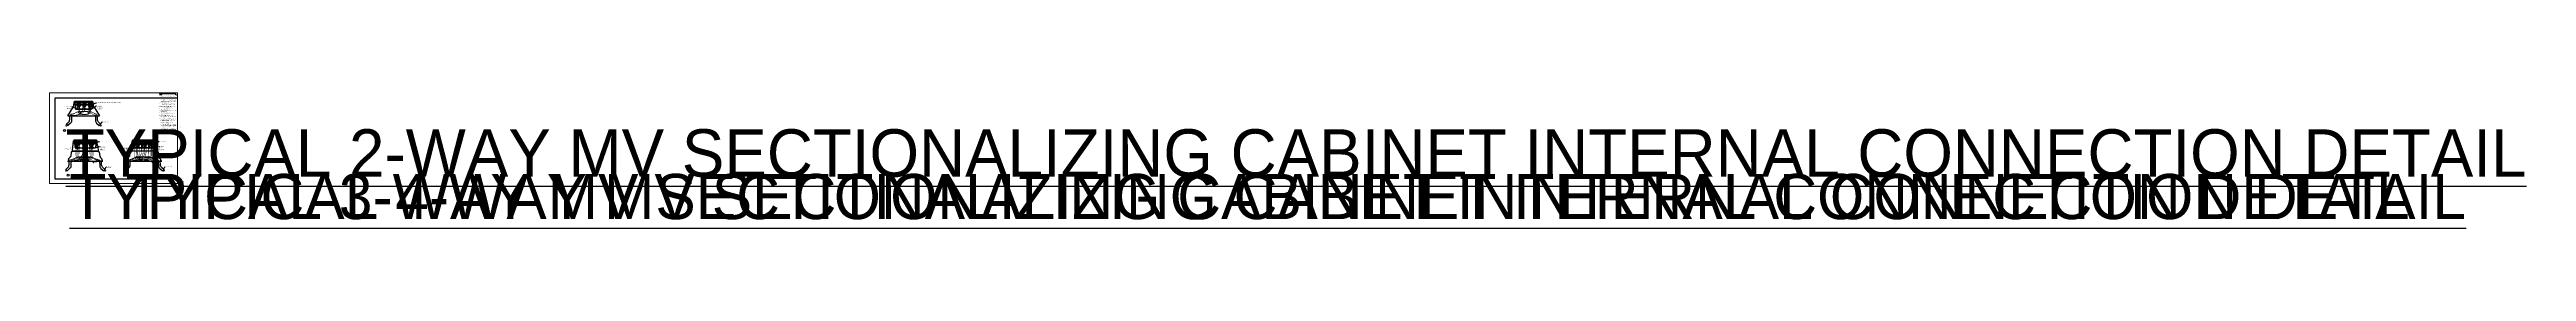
# Paper-space layout 'JUNCTION BOX INSTALLATION DETAILS (2)' of a CAD drawing. Header units: feet. Extents: x -1 to 626, y -13 to 22.
# The model-space entities are those that its viewports show. They can reach past a viewport. Long polylines and large blocks are cut down to what shows.
import ezdxf
from ezdxf import colors
from ezdxf.entities.mleader import LeaderData, LeaderLine
from ezdxf.enums import TextEntityAlignment as Align
from ezdxf.math import Vec2, Vec3

# ---------------------------------------------------------------- set-up
doc = ezdxf.new("R2018")
doc.units = ezdxf.units.FT
doc.header["$MEASUREMENT"] = 0
doc.layers.get('Defpoints').update_dxf_attribs({"color": 5})
for name, color, linetype in [('CABLE', 2, 'Continuous'), ('E-HVMV-EQUP', 91, 'Continuous'), ('EQUIPMENT', 6, 'Continuous'), ('G-ANNO-TEXT', 1, 'Continuous'), ('G-ANNO-TTBL', 1, 'Continuous'), ('TEXT', 1, 'Continuous')]:
    doc.layers.add(name, color=color, linetype=linetype)
doc.layers.add('CONDUIT', color=6, linetype='Continuous', lineweight=18)
doc.layers.add('G-NPLT', color=67, linetype='Continuous', plot=False)
doc.layers.add('VP', color=31, linetype='Continuous', plot=False)
doc.styles.add('NEI-A', font='arial.ttf', dxfattribs={"height": 0.1})

# ---------------------------------------------------------------- blocks, each defined once
blk = doc.blocks.new('DETAIL_TITLE')
blk.add_circle((0.59, -0.51), 0.25)
at = {"style": 'NEI-A', "flags": 8}
blk.add_attdef('#', text='', height=0.2, dxfattribs=at).set_placement((0.59, -0.51), align=Align.MIDDLE_CENTER)
at = {"lineweight": 30, "flags": 104}
blk.add_attdef('DETAIL_TITLE', text='', height=0.2, dxfattribs=at).set_placement((0.91, -0.53), align=Align.BOTTOM_LEFT)
at = {"style": 'NEI-A'}
for tag, p in [('SCALE:', (0.94, -0.74)), ('1"_=_', (1.55, -0.74))]:
    blk.add_attdef(tag, text='', height=0.1, dxfattribs=at).set_placement(p, align=Align.BOTTOM_LEFT)

msp = doc.modelspace()

# ---------------------------------------------------------------- linework, layer by layer
at = {"layer": 'CABLE', "const_width": 2}
for points in [[(1304.49665, -365.75876), (1302.14667, -367.15336), (1301.66904, -368.60485), (1301.64903, -372.23298), (1301.65013, -373.61092)], [(1307.15129, -368.75545), (1304.06478, -369.57782), (1304.06478, -373.61092)], [(1340.54798, -335.55039), (1340.47098, -337.09648), (1340.39449, -338.50865), (1340.31867, -339.80032), (1340.2437, -340.98493), (1340.16975, -342.07592), (1340.09701, -343.08672), (1340.02564, -344.03077), (1339.95582, -344.9215), (1339.8878, -345.77), (1339.82212, -346.5779), (1339.75943, -347.3445), (1339.70034, -348.06909), (1339.64547, -348.75095), (1339.59546, -349.38938), (1339.55094, -349.98366), (1339.51252, -350.53308), (1339.48067, -351.03795), (1339.4552, -351.50268), (1339.43575, -351.93267), (1339.42195, -352.33335), (1339.41345, -352.71015), (1339.40989, -353.06847), (1339.4109, -353.41375), (1339.41614, -353.75139), (1339.42533, -354.0859), (1339.43856, -354.41807), (1339.45602, -354.74778), (1339.47789, -355.07489), (1339.50435, -355.39927), (1339.5356, -355.7208), (1339.5718, -356.03935), (1339.61315, -356.35478), (1339.65983, -356.66698), (1339.71202, -356.97581), (1339.76991, -357.28114), (1339.83368, -357.58285), (1339.90351, -357.8808), (1339.97959, -358.17487), (1340.06209, -358.46492), (1340.15121, -358.75084), (1340.24686, -359.03221), (1340.34791, -359.30751), (1340.45293, -359.57497), (1340.56052, -359.83279), (1340.66927, -360.07918), (1340.77778, -360.31234), (1340.88463, -360.53049), (1340.98842, -360.73184), (1341.08811, -360.91526), (1341.18415, -361.08223), (1341.27738, -361.2349), (1341.36863, -361.37543), (1341.45871, -361.50596), (1341.54846, -361.62864), (1341.63871, -361.74562), (1341.73028, -361.85904), (1341.82421, -361.97093), (1341.92235, -362.08275), (1342.02674, -362.19585), (1342.13944, -362.31155), (1342.2625, -362.43119), (1342.39796, -362.55611), (1342.54789, -362.68764), (1342.71433, -362.82713), (1342.89875, -362.97538), (1343.10027, -363.13113), (1343.31742, -363.29257), (1343.54874, -363.45792), (1343.79277, -363.62537), (1344.04804, -363.79313), (1344.31309, -363.95941), (1344.58645, -364.1224), (1344.86688, -364.28063), (1345.154, -364.43383), (1345.44767, -364.58206), (1345.74771, -364.72536), (1346.05397, -364.86378), (1346.3663, -364.99738), (1346.68454, -365.1262), (1347.00852, -365.2503), (1347.33811, -365.36971), (1347.67313, -365.4845), (1348.01344, -365.59472), (1348.35886, -365.7004), (1348.70926, -365.80161), (1349.06447, -365.89839), (1349.42433, -365.9908), (1349.78868, -366.07887), (1350.15738, -366.16267), (1350.53026, -366.24224), (1350.90717, -366.31764), (1351.28794, -366.3889), (1351.67243, -366.45609), (1352.06047, -366.51924), (1352.45191, -366.57842), (1352.84659, -366.63367), (1353.24436, -366.68504), (1353.64506, -366.73258), (1354.04852, -366.77635), (1354.4546, -366.81638), (1354.86314, -366.85274), (1355.27398, -366.88546), (1355.68696, -366.91461), (1356.10193, -366.94022), (1356.51873, -366.96236), (1356.9372, -366.98106), (1357.35718, -366.99639), (1357.77853, -367.00839), (1358.20108, -367.0171), (1358.62467, -367.02258), (1359.04915, -367.02489), (1359.47436, -367.02406), (1359.90015, -367.02015), (1360.32635, -367.01322), (1360.75281, -367.0033), (1361.17938, -366.99045), (1361.6059, -366.97471), (1362.0322, -366.95615), (1362.45814, -366.9348), (1362.88356, -366.91073), (1363.30829, -366.88397), (1363.73219, -366.85458), (1364.15509, -366.8226), (1364.57684, -366.7881), (1364.99728, -366.75111), (1365.41626, -366.71169), (1365.83362, -366.66989), (1366.24919, -366.62575), (1366.66283, -366.57933), (1367.07438, -366.53068), (1367.48368, -366.47985), (1367.89057, -366.42688), (1368.2949, -366.37183), (1368.69651, -366.31474), (1369.09524, -366.25567), (1369.49093, -366.19467), (1369.88344, -366.13179), (1370.2726, -366.06707), (1370.65825, -366.00056), (1371.04024, -365.93232), (1371.41842, -365.8624), (1371.79261, -365.79084), (1372.16268, -365.7177), (1372.52846, -365.64302), (1372.88979, -365.56686), (1373.24651, -365.48926), (1373.59848, -365.41028), (1373.94553, -365.32996), (1374.28751, -365.24836), (1374.62426, -365.16552), (1374.95562, -365.0815), (1375.28143, -364.99634), (1375.60154, -364.91009), (1375.9158, -364.82281), (1376.22404, -364.73454), (1376.52611, -364.64534), (1376.82185, -364.55525), (1377.1111, -364.46432), (1377.39371, -364.37261), (1377.66953, -364.28015), (1377.93838, -364.18702), (1378.20012, -364.09324), (1378.4546, -363.99888), (1378.70164, -363.90398), (1378.9411, -363.80859), (1379.17282, -363.71277), (1379.39665, -363.61656), (1379.61241, -363.52001), (1379.81997, -363.42317), (1380.01916, -363.32609), (1380.20982, -363.22883), (1380.3918, -363.13143), (1380.56494, -363.03394), (1380.72909, -362.93641), (1380.88408, -362.83889), (1381.02977, -362.74143), (1381.16599, -362.64421), (1381.29264, -362.54785), (1381.4096, -362.45314), (1381.51676, -362.36083), (1381.61401, -362.27168), (1381.70124, -362.18647), (1381.77834, -362.10595), (1381.84521, -362.03088), (1381.9019, -361.96179), (1381.94921, -361.89815), (1381.9881, -361.83922), (1382.01956, -361.78422), (1382.04455, -361.73241), (1382.06404, -361.68301), (1382.079, -361.63528), (1382.0904, -361.58844), (1382.09895, -361.54176), (1382.10431, -361.49454), (1382.10589, -361.44609), (1382.10309, -361.39574), (1382.0953, -361.34281), (1382.08194, -361.28661), (1382.06241, -361.22646), (1382.0361, -361.16169), (1382.00248, -361.09185), (1381.96129, -361.01745), (1381.91232, -360.93923), (1381.85536, -360.85794), (1381.79022, -360.77433), (1381.71667, -360.68914), (1381.63452, -360.60312), (1381.54357, -360.51701), (1381.44365, -360.43144), (1381.33484, -360.34654), (1381.21724, -360.26232), (1381.09096, -360.17879), (1380.95611, -360.09595), (1380.81282, -360.01381), (1380.66118, -359.93239), (1380.50132, -359.85169), (1380.33334, -359.77172), (1380.15735, -359.69249), (1379.97347, -359.614), (1379.78181, -359.53627), (1379.58248, -359.4593), (1379.3756, -359.38311), (1379.16127, -359.3077), (1378.9396, -359.23308), (1378.71072, -359.15926), (1378.47473, -359.08624), (1378.23174, -359.01405), (1377.98187, -358.94267), (1377.72522, -358.87213), (1377.46191, -358.80244), (1377.19205, -358.73359), (1376.91576, -358.6656), (1376.63314, -358.59848), (1376.34431, -358.53224), (1376.04937, -358.46688), (1375.74845, -358.40242), (1375.44165, -358.33886), (1375.12908, -358.27621), (1374.81086, -358.21448), (1374.4871, -358.15367), (1374.15792, -358.09381), (1373.82341, -358.03489), (1373.4837, -357.97693), (1373.13889, -357.91993), (1372.7891, -357.8639), (1372.43445, -357.80885), (1372.07503, -357.75479), (1371.71097, -357.70172), (1371.34238, -357.64967), (1370.96936, -357.59862), (1370.59204, -357.5486), (1370.21051, -357.49962), (1369.82491, -357.45167), (1369.43532, -357.40477), (1369.04188, -357.35894), (1368.64469, -357.31416), (1368.24385, -357.27047), (1367.8395, -357.22785), (1367.43172, -357.18633), (1367.02065, -357.14591), (1366.60639, -357.1066), (1366.18905, -357.06841), (1365.76874, -357.03135), (1365.34558, -356.99542), (1364.91848, -356.96061), (1364.4816, -356.92678), (1364.02789, -356.89378), (1363.55031, -356.86144), (1363.04182, -356.8296), (1362.49537, -356.7981), (1361.90393, -356.76679), (1361.26044, -356.7355), (1360.56027, -356.70421), (1359.80837, -356.67348), (1359.01211, -356.64399), (1358.17884, -356.61645), (1357.31591, -356.59154), (1356.4307, -356.56996), (1355.53054, -356.5524), (1354.62281, -356.53955), (1353.71487, -356.53191), (1352.81411, -356.52918), (1351.92795, -356.53089), (1351.06378, -356.53653), (1350.22902, -356.54562), (1349.43107, -356.55767), (1348.67734, -356.57218), (1347.97523, -356.58868), (1347.32973, -356.60675), (1346.73621, -356.62632), (1346.18759, -356.64739), (1345.67683, -356.66998), (1345.19687, -356.69409), (1344.74064, -356.71973), (1344.30108, -356.74691), (1343.87114, -356.77564), (1343.44495, -356.80593), (1343.02133, -356.83777), (1342.60032, -356.87118), (1342.18194, -356.90616), (1341.76622, -356.94272), (1341.35317, -356.98086), (1340.94283, -357.02059), (1340.53521, -357.06191), (1340.13034, -357.10482), (1339.72819, -357.14933), (1339.32877, -357.19545), (1338.93204, -357.24317), (1338.538, -357.29251), (1338.14662, -357.34346), (1337.7579, -357.39602), (1337.37181, -357.45021), (1336.98833, -357.50602), (1336.60746, -357.56346), (1336.22917, -357.62253), (1335.85345, -357.68323), (1335.48027, -357.74557), (1335.10963, -357.80956), (1334.74151, -357.87518), (1334.37589, -357.94246), (1334.01274, -358.01139), (1333.65207, -358.08197), (1333.29384, -358.15421), (1332.93804, -358.22812), (1332.58466, -358.30369), (1332.23368, -358.38093), (1331.88508, -358.45984), (1331.53885, -358.54043), (1331.19496, -358.62269), (1330.8534, -358.70664), (1330.51416, -358.79228), (1330.17721, -358.8796), (1329.84255, -358.96862), (1329.51015, -359.05934), (1329.17999, -359.15175), (1328.85206, -359.24587), (1328.52635, -359.3417), (1328.20284, -359.43923), (1327.8815, -359.53848), (1327.56232, -359.63945), (1327.24529, -359.74214), (1326.93039, -359.84655), (1326.61761, -359.95269), (1326.30691, -360.06056), (1325.9983, -360.17017), (1325.69174, -360.28151), (1325.38723, -360.3946), (1325.08475, -360.50943), (1324.78428, -360.626), (1324.4858, -360.74433), (1324.1893, -360.86442), (1323.89476, -360.98626), (1323.60217, -361.10987), (1323.3115, -361.23524), (1323.02274, -361.36238), (1322.73587, -361.49129), (1322.45088, -361.62198), (1322.16774, -361.75445), (1321.88645, -361.8887), (1321.60699, -362.02474), (1321.32842, -362.16267), (1321.04614, -362.30308), (1320.75466, -362.44664), (1320.44845, -362.59403), (1320.122, -362.74593), (1319.76981, -362.90302), (1319.38637, -363.06598), (1318.96616, -363.23549), (1318.50429, -363.41202), (1317.99835, -363.59515), (1317.44657, -363.78428), (1316.84714, -363.97878), (1316.19828, -364.17803), (1315.49821, -364.38142), (1314.74513, -364.58833), (1313.93726, -364.79813), (1313.07126, -365.00875), (1312.13763, -365.21227), (1311.12532, -365.39929), (1310.02327, -365.56045), (1308.82043, -365.68636), (1307.50575, -365.76764), (1306.06817, -365.79489), (1304.49665, -365.75876)], [(1356.41997, -335.55039), (1356.37262, -336.76106), (1356.12521, -339.62769), (1355.70199, -342.46724), (1355.06174, -345.27212), (1354.16497, -348.03428), (1353.00352, -350.7374), (1351.59608, -353.35802), (1349.96223, -355.87249), (1348.12152, -358.25714), (1346.09353, -360.4883), (1343.89781, -362.5423), (1341.55394, -364.39548), (1339.08148, -366.02416), (1336.49999, -367.40469), (1333.82905, -368.51339), (1331.08665, -369.34088), (1328.28563, -369.92569), (1325.4377, -370.31633), (1322.5546, -370.56137), (1306.02817, -371.74378)], [(1309.53383, -371.06282), (1306.59936, -371.70291), (1306.44732, -372.6478), (1306.44732, -373.61092)], [(1334.47346, -335.49315), (1334.4494, -336.84975), (1334.42727, -338.10222), (1334.40697, -339.26021), (1334.38841, -340.33334), (1334.37149, -341.33122), (1334.35611, -342.26349), (1334.34219, -343.13977), (1334.32961, -343.96968), (1334.31836, -344.76204), (1334.3087, -345.52246), (1334.30094, -346.25572), (1334.29542, -346.96663), (1334.29248, -347.65997), (1334.29242, -348.34055), (1334.2956, -349.01315), (1334.30232, -349.68258), (1334.31286, -350.35187), (1334.32718, -351.01705), (1334.34518, -351.67239), (1334.36677, -352.31219), (1334.39185, -352.93069), (1334.42031, -353.5222), (1334.45208, -354.08097), (1334.48703, -354.60128), (1334.52514, -355.07922), (1334.56658, -355.51816), (1334.61158, -355.92324), (1334.66037, -356.29964), (1334.71319, -356.65252), (1334.77027, -356.98706), (1334.83183, -357.30842), (1334.89812, -357.62176), (1334.96935, -357.93136), (1335.04571, -358.23797), (1335.12738, -358.54144), (1335.21454, -358.84162), (1335.30735, -359.13837), (1335.40601, -359.43154), (1335.51067, -359.72099), (1335.62153, -360.00656), (1335.73875, -360.28812), (1335.86249, -360.56553), (1335.99293, -360.83864), (1336.1302, -361.10734), (1336.27448, -361.37147), (1336.42592, -361.63092), (1336.58468, -361.88553), (1336.75092, -362.13517), (1336.92476, -362.37973), (1337.10622, -362.61916), (1337.29525, -362.85345), (1337.49182, -363.08255), (1337.69592, -363.30646), (1337.9075, -363.52513), (1338.12653, -363.73856), (1338.35299, -363.94671), (1338.58683, -364.14958), (1338.82791, -364.34718), (1339.0761, -364.53957), (1339.33125, -364.72679), (1339.59321, -364.90887), (1339.86183, -365.08587), (1340.13698, -365.25782), (1340.41851, -365.42476), (1340.70626, -365.58675), (1341.0001, -365.74381), (1341.29988, -365.89601), (1341.60545, -366.04337), (1341.91666, -366.18594), (1342.23337, -366.32377), (1342.55543, -366.45689), (1342.88269, -366.58536), (1343.21501, -366.70921), (1343.55223, -366.82849), (1343.89422, -366.94325), (1344.24082, -367.05352), (1344.59189, -367.15934), (1344.94728, -367.26077), (1345.30684, -367.35784), (1345.67043, -367.4506), (1346.0379, -367.5391), (1346.4091, -367.62337), (1346.78389, -367.70345), (1347.16211, -367.7794), (1347.54363, -367.85125), (1347.92829, -367.91905), (1348.31595, -367.98285), (1348.70646, -368.04267), (1349.09968, -368.09858), (1349.49545, -368.15061), (1349.89363, -368.1988), (1350.29408, -368.2432), (1350.69664, -368.28385), (1351.10117, -368.32079), (1351.50752, -368.35408), (1351.91555, -368.38374), (1352.3251, -368.40984), (1352.73604, -368.43239), (1353.14821, -368.45146), (1353.56147, -368.46709), (1353.97566, -368.47931), (1354.39065, -368.48817), (1354.80629, -368.49372), (1355.22243, -368.496), (1355.63891, -368.49505), (1356.05561, -368.49091), (1356.47236, -368.48363), (1356.88902, -368.47325), (1357.30545, -368.45982), (1357.72149, -368.44337), (1358.13701, -368.42396), (1358.55184, -368.40162), (1358.96586, -368.37639), (1359.3789, -368.34833), (1359.79083, -368.31747), (1360.20149, -368.28386), (1360.61074, -368.24755), (1361.01843, -368.20856), (1361.42441, -368.16696), (1361.82855, -368.12277), (1362.23068, -368.07605), (1362.63067, -368.02684), (1363.02836, -367.97517), (1363.42361, -367.92111), (1363.81628, -367.86468), (1364.20621, -367.80593), (1364.59326, -367.7449), (1364.97728, -367.68164), (1365.35813, -367.6162), (1365.73565, -367.54861), (1366.10971, -367.47891), (1366.48015, -367.40716), (1366.84682, -367.33339), (1367.20959, -367.25764), (1367.5683, -367.17997), (1367.9228, -367.10042), (1368.27295, -367.01902), (1368.61861, -366.93582), (1368.95961, -366.85086), (1369.29583, -366.76419), (1369.62711, -366.67586), (1369.9533, -366.58589), (1370.27426, -366.49435), (1370.58984, -366.40126), (1370.89989, -366.30668), (1371.20427, -366.21065), (1371.50283, -366.1132), (1371.79542, -366.0144), (1372.08189, -365.91426), (1372.3621, -365.81285), (1372.6359, -365.7102), (1372.90315, -365.60636), (1373.1637, -365.50137), (1373.41739, -365.39528), (1373.66409, -365.28812), (1373.90364, -365.17994), (1374.13591, -365.07079), (1374.36073, -364.9607), (1374.57797, -364.84972), (1374.78748, -364.7379), (1374.98911, -364.62527), (1375.18272, -364.51189), (1375.36815, -364.39779), (1375.54526, -364.28301), (1375.71391, -364.16761), (1375.87394, -364.05161), (1376.02521, -363.93508), (1376.16758, -363.81805), (1376.30089, -363.70056), (1376.42504, -363.58265), (1376.5399, -363.46437), (1376.64537, -363.34575), (1376.74132, -363.22685), (1376.82765, -363.10769), (1376.90424, -362.98832), (1376.97097, -362.86878), (1377.02776, -362.74911), (1377.07464, -362.62934), (1377.11165, -362.50949), (1377.13886, -362.38961), (1377.15631, -362.2697), (1377.16406, -362.14981), (1377.16216, -362.02997), (1377.15067, -361.91019), (1377.12966, -361.79051), (1377.0992, -361.67096), (1377.05943, -361.55155), (1377.01044, -361.43232), (1376.95234, -361.31328), (1376.88524, -361.19447), (1376.80925, -361.0759), (1376.72447, -360.9576), (1376.63101, -360.8396), (1376.52899, -360.72192), (1376.4185, -360.60458), (1376.29965, -360.48761), (1376.17256, -360.37103), (1376.03734, -360.25487), (1375.89408, -360.13916), (1375.74289, -360.02391), (1375.58389, -359.90915), (1375.41719, -359.79491), (1375.24288, -359.68121), (1375.06108, -359.56808), (1374.87189, -359.45553), (1374.67543, -359.3436), (1374.4718, -359.23231), (1374.26111, -359.12168), (1374.04346, -359.01174), (1373.81896, -358.90251), (1373.58773, -358.79402), (1373.34987, -358.68629), (1373.10548, -358.57934), (1372.85468, -358.47321), (1372.59757, -358.36791), (1372.33426, -358.26347), (1372.06486, -358.15992), (1371.78948, -358.05727), (1371.50822, -357.95556), (1371.22119, -357.8548), (1370.92849, -357.75503), (1370.63025, -357.65626), (1370.32656, -357.55853), (1370.01753, -357.46185), (1369.70327, -357.36625), (1369.38388, -357.27175), (1369.05949, -357.17839), (1368.73018, -357.08618), (1368.39608, -356.99515), (1368.05729, -356.90532), (1367.71391, -356.81672), (1367.36605, -356.72937), (1367.01383, -356.64329), (1366.65734, -356.55852), (1366.29671, -356.47508), (1365.93202, -356.39298), (1365.5634, -356.31226), (1365.19095, -356.23294), (1364.81478, -356.15504), (1364.435, -356.07859), (1364.0517, -356.00362), (1363.66501, -355.93014), (1363.27503, -355.85818), (1362.88186, -355.78777), (1362.48562, -355.71893), (1362.08641, -355.65169), (1361.68434, -355.58607), (1361.27952, -355.52209), (1360.87205, -355.45978), (1360.46204, -355.39916), (1360.04961, -355.34027), (1359.63486, -355.28311), (1359.21789, -355.22773), (1358.79881, -355.17413), (1358.37774, -355.12235), (1357.95477, -355.07241), (1357.52888, -355.02432), (1357.09446, -354.97801), (1356.64476, -354.9334), (1356.17302, -354.8904), (1355.67251, -354.84892), (1355.13647, -354.80889), (1354.55814, -354.77021), (1353.93079, -354.73281), (1353.25111, -354.6967), (1352.52958, -354.66233), (1351.78011, -354.63025), (1351.01663, -354.601), (1350.25306, -354.57514), (1349.50332, -354.55322), (1348.78134, -354.53578), (1348.10104, -354.52338), (1347.47289, -354.51642), (1346.8936, -354.51467), (1346.35642, -354.51778), (1345.85462, -354.52536), (1345.38145, -354.53707), (1344.93017, -354.55253), (1344.49404, -354.57138), (1344.06632, -354.59324), (1343.6414, -354.61781), (1343.21825, -354.64507), (1342.79698, -354.67502), (1342.37771, -354.70769), (1341.96052, -354.74312), (1341.54554, -354.78132), (1341.13287, -354.82231), (1340.72262, -354.86613), (1340.31489, -354.9128), (1339.90978, -354.96232), (1339.50738, -355.01474), (1339.10779, -355.07005), (1338.71109, -355.12829), (1338.31737, -355.18947), (1337.92673, -355.2536), (1337.53927, -355.32071), (1337.15505, -355.39081), (1336.77409, -355.46389), (1336.39639, -355.53992), (1336.02196, -355.61891), (1335.65079, -355.70082), (1335.28288, -355.78564), (1334.91822, -355.87335), (1334.55683, -355.96394), (1334.1987, -356.05739), (1333.84379, -356.15366), (1333.49207, -356.25274), (1333.1435, -356.35459), (1332.79807, -356.45917), (1332.45572, -356.56647), (1332.11643, -356.67645), (1331.78016, -356.78907), (1331.44688, -356.90432), (1331.11655, -357.02216), (1330.78914, -357.14256), (1330.46462, -357.2655), (1330.14295, -357.39093), (1329.82409, -357.51883), (1329.50802, -357.64918), (1329.1947, -357.78194), (1328.8841, -357.91708), (1328.57618, -358.05457), (1328.2709, -358.19439), (1327.96824, -358.33649), (1327.66816, -358.48086), (1327.37062, -358.62747), (1327.07559, -358.77627), (1326.78305, -358.92725), (1326.49229, -359.08086), (1326.20006, -359.23954), (1325.90242, -359.40622), (1325.59545, -359.58382), (1325.27522, -359.77527), (1324.93782, -359.98349), (1324.57931, -360.21141), (1324.19577, -360.46196), (1323.78407, -360.73769), (1323.34425, -361.0397), (1322.87713, -361.36872), (1322.38356, -361.72548), (1321.86434, -362.1107), (1321.32033, -362.5251), (1320.75233, -362.96943), (1320.1612, -363.44441), (1319.533, -363.95138), (1318.79488, -364.49422), (1317.85921, -365.07739), (1316.63839, -365.7054), (1315.04481, -366.38273), (1312.99084, -367.11385), (1310.38887, -367.90326), (1307.15129, -368.75545)], [(1362.55216, -335.55039), (1362.48514, -337.11841), (1362.22281, -338.79473), (1361.43549, -342.09586), (1361.01372, -345.25383), (1360.38604, -348.32812), (1359.49584, -351.28147), (1358.28651, -354.07663), (1356.70368, -356.67696), (1354.74728, -359.0603), (1352.47341, -361.21955), (1349.94082, -363.14827), (1347.20819, -364.84003), (1344.33427, -366.28842), (1341.37759, -367.48711), (1338.3794, -368.44173), (1335.3481, -369.18059), (1332.28841, -369.7345), (1329.20506, -370.13429), (1326.1028, -370.41079), (1322.98633, -370.59481), (1309.53383, -371.06282)], [(1378.55633, -335.55039), (1378.55808, -335.98578), (1378.68699, -336.64534), (1378.83037, -337.27525), (1378.84969, -337.92862), (1378.87263, -338.58565), (1378.89944, -339.24661), (1378.93037, -339.9118), (1378.96558, -340.58141), (1379.00479, -341.25532), (1379.04765, -341.93335), (1379.09378, -342.6153), (1379.14282, -343.30097), (1379.19441, -343.99018), (1379.24816, -344.68273), (1379.30372, -345.37843), (1379.36061, -346.0761), (1379.41792, -346.77067), (1379.47462, -347.45606), (1379.52969, -348.12621), (1379.58212, -348.77505), (1379.63088, -349.39652), (1379.67494, -349.98455), (1379.71329, -350.53308), (1379.74514, -351.03795), (1379.77061, -351.50268), (1379.79007, -351.93267), (1379.80387, -352.33335), (1379.81237, -352.71015), (1379.81593, -353.06847), (1379.81491, -353.41375), (1379.80967, -353.75139), (1379.80049, -354.0859), (1379.78725, -354.41807), (1379.7698, -354.74778), (1379.74793, -355.07489), (1379.72146, -355.39927), (1379.69022, -355.7208), (1379.65401, -356.03935), (1379.61266, -356.35478), (1379.56598, -356.66698), (1379.51379, -356.97581), (1379.4559, -357.28114), (1379.39214, -357.58285), (1379.32231, -357.8808), (1379.24623, -358.17487), (1379.16372, -358.46492), (1379.0746, -358.75084), (1378.97895, -359.03221), (1378.87791, -359.30751), (1378.77289, -359.57497), (1378.6653, -359.83279), (1378.55654, -360.07918), (1378.44804, -360.31234), (1378.34118, -360.53049), (1378.23739, -360.73184), (1378.13771, -360.91526), (1378.04166, -361.08223), (1377.94843, -361.2349), (1377.85719, -361.37543), (1377.76711, -361.50596), (1377.67736, -361.62864), (1377.58711, -361.74562), (1377.49553, -361.85904), (1377.4016, -361.97093), (1377.30347, -362.08275), (1377.19907, -362.19585), (1377.08638, -362.31155), (1376.96332, -362.43119), (1376.82785, -362.55611), (1376.67792, -362.68764), (1376.51148, -362.82713), (1376.32707, -362.97538), (1376.12555, -363.13113), (1375.9084, -363.29257), (1375.67708, -363.45792), (1375.43305, -363.62537), (1375.17778, -363.79313), (1374.91273, -363.95941), (1374.63937, -364.1224), (1374.35893, -364.28063), (1374.07181, -364.43383), (1373.77815, -364.58206), (1373.47811, -364.72536), (1373.17185, -364.86378), (1372.85952, -364.99738), (1372.54128, -365.1262), (1372.21729, -365.2503), (1371.88771, -365.36971), (1371.55268, -365.4845), (1371.21238, -365.59472), (1370.86695, -365.7004), (1370.51655, -365.80161), (1370.16135, -365.89839), (1369.80149, -365.9908), (1369.43713, -366.07887), (1369.06844, -366.16267), (1368.69556, -366.24224), (1368.31865, -366.31764), (1367.93787, -366.3889), (1367.55339, -366.45609), (1367.16534, -366.51924), (1366.7739, -366.57842), (1366.37922, -366.63367), (1365.98145, -366.68504), (1365.58076, -366.73258), (1365.17729, -366.77635), (1364.77121, -366.81638), (1364.36267, -366.85274), (1363.95183, -366.88546), (1363.53885, -366.91461), (1363.12389, -366.94022), (1362.70709, -366.96236), (1362.28862, -366.98106), (1361.86863, -366.99639), (1361.44729, -367.00839), (1361.02474, -367.0171), (1360.60115, -367.02258), (1360.17667, -367.02489), (1359.75145, -367.02406), (1359.32567, -367.02015), (1358.89946, -367.01322), (1358.473, -367.0033), (1358.04643, -366.99045), (1357.61992, -366.97471), (1357.19361, -366.95615), (1356.76767, -366.9348), (1356.34226, -366.91073), (1355.91752, -366.88397), (1355.49363, -366.85458), (1355.07073, -366.8226), (1354.64897, -366.7881), (1354.22853, -366.75111), (1353.80956, -366.71169), (1353.3922, -366.66989), (1352.97662, -366.62575), (1352.56298, -366.57933), (1352.15143, -366.53068), (1351.74214, -366.47985), (1351.33524, -366.42688), (1350.93092, -366.37183), (1350.52931, -366.31474), (1350.13058, -366.25567), (1349.73488, -366.19467), (1349.34237, -366.13179), (1348.95322, -366.06707), (1348.56756, -366.00056), (1348.18557, -365.93232), (1347.8074, -365.8624), (1347.4332, -365.79084), (1347.06313, -365.7177), (1346.69736, -365.64302), (1346.33603, -365.56686), (1345.9793, -365.48926), (1345.62733, -365.41028), (1345.28028, -365.32996), (1344.9383, -365.24836), (1344.60156, -365.16552), (1344.2702, -365.0815), (1343.94438, -364.99634), (1343.62427, -364.91009), (1343.31002, -364.82281), (1343.00178, -364.73454), (1342.69971, -364.64534), (1342.40397, -364.55525), (1342.11471, -364.46432), (1341.8321, -364.37261), (1341.55629, -364.28015), (1341.28743, -364.18702), (1341.02569, -364.09324), (1340.77122, -363.99888), (1340.52417, -363.90398), (1340.28471, -363.80859), (1340.05299, -363.71277), (1339.82917, -363.61656), (1339.6134, -363.52001), (1339.40584, -363.42317), (1339.20666, -363.32609), (1339.01599, -363.22883), (1338.83401, -363.13143), (1338.66087, -363.03394), (1338.49673, -362.93641), (1338.34173, -362.83889), (1338.19605, -362.74143), (1338.05983, -362.64421), (1337.93318, -362.54785), (1337.81622, -362.45314), (1337.70906, -362.36083), (1337.61181, -362.27168), (1337.52457, -362.18647), (1337.44747, -362.10595), (1337.38061, -362.03088), (1337.32392, -361.96179), (1337.27661, -361.89815), (1337.23771, -361.83922), (1337.20625, -361.78422), (1337.18126, -361.73241), (1337.16178, -361.68301), (1337.14682, -361.63528), (1337.13542, -361.58844), (1337.12687, -361.54176), (1337.1215, -361.49454), (1337.11993, -361.44609), (1337.12273, -361.39574), (1337.13051, -361.34281), (1337.14387, -361.28661), (1337.16341, -361.22646), (1337.18972, -361.16169), (1337.22333, -361.09185), (1337.26452, -361.01745), (1337.31349, -360.93923), (1337.37045, -360.85794), (1337.4356, -360.77433), (1337.50914, -360.68914), (1337.59129, -360.60312), (1337.68225, -360.51701), (1337.78216, -360.43144), (1337.89097, -360.34654), (1338.00858, -360.26232), (1338.13486, -360.17879), (1338.2697, -360.09595), (1338.413, -360.01381), (1338.56463, -359.93239), (1338.7245, -359.85169), (1338.89248, -359.77172), (1339.06847, -359.69249), (1339.25234, -359.614), (1339.444, -359.53627), (1339.64333, -359.4593), (1339.85022, -359.38311), (1340.06455, -359.3077), (1340.28621, -359.23308), (1340.51509, -359.15926), (1340.75109, -359.08624), (1340.99408, -359.01405), (1341.24395, -358.94267), (1341.5006, -358.87213), (1341.76391, -358.80244), (1342.03376, -358.73359), (1342.31006, -358.6656), (1342.59268, -358.59848), (1342.88151, -358.53224), (1343.17644, -358.46688), (1343.47737, -358.40242), (1343.78417, -358.33886), (1344.09673, -358.27621), (1344.41495, -358.21448), (1344.73871, -358.15367), (1345.0679, -358.09381), (1345.40241, -358.03489), (1345.74212, -357.97693), (1346.08692, -357.91993), (1346.43671, -357.8639), (1346.79137, -357.80885), (1347.15078, -357.75479), (1347.51484, -357.70172), (1347.88344, -357.64967), (1348.25645, -357.59862), (1348.63378, -357.5486), (1349.0153, -357.49962), (1349.40091, -357.45167), (1349.79049, -357.40477), (1350.18393, -357.35894), (1350.58113, -357.31416), (1350.98196, -357.27047), (1351.38632, -357.22785), (1351.79409, -357.18633), (1352.20516, -357.14591), (1352.61943, -357.1066), (1353.03677, -357.06841), (1353.45708, -357.03135), (1353.88024, -356.99542), (1354.30734, -356.96061), (1354.74422, -356.92678), (1355.19793, -356.89378), (1355.6755, -356.86144), (1356.184, -356.8296), (1356.73044, -356.7981), (1357.32189, -356.76679), (1357.96538, -356.7355), (1358.66555, -356.70421), (1359.41744, -356.67348), (1360.2137, -356.64399), (1361.04698, -356.61645), (1361.9099, -356.59154), (1362.79512, -356.56996), (1363.69527, -356.5524), (1364.603, -356.53955), (1365.51095, -356.53191), (1366.4117, -356.52918), (1367.29787, -356.53089), (1368.16203, -356.53653), (1368.99679, -356.54562), (1369.79474, -356.55767), (1370.54848, -356.57218), (1371.25059, -356.58868), (1371.89608, -356.60675), (1372.48961, -356.62632), (1373.03822, -356.64739), (1373.54898, -356.66998), (1374.02895, -356.69409), (1374.48518, -356.71973), (1374.92473, -356.74691), (1375.35467, -356.77564), (1375.78087, -356.80593), (1376.20449, -356.83777), (1376.62549, -356.87118), (1377.04387, -356.90616), (1377.4596, -356.94272), (1377.87264, -356.98086), (1378.28299, -357.02059), (1378.6906, -357.06191), (1379.09548, -357.10482), (1379.49762, -357.14933), (1379.89705, -357.19545), (1380.29377, -357.24317), (1380.68782, -357.29251), (1381.07919, -357.34346), (1381.46792, -357.39602), (1381.85401, -357.45021), (1382.23748, -357.50602), (1382.61836, -357.56346), (1382.99665, -357.62253), (1383.37237, -357.68323), (1383.74554, -357.74557), (1384.11618, -357.80956), (1384.48431, -357.87518), (1384.84993, -357.94246), (1385.21307, -358.01139), (1385.57375, -358.08197), (1385.93197, -358.15421), (1386.28777, -358.22812), (1386.64115, -358.30369), (1386.99213, -358.38093), (1387.34073, -358.45984), (1387.68697, -358.54043), (1388.03086, -358.62269), (1388.37241, -358.70664), (1388.71166, -358.79228), (1389.0486, -358.8796), (1389.38327, -358.96862), (1389.71567, -359.05934), (1390.04583, -359.15175), (1390.37375, -359.24587), (1390.69946, -359.3417), (1391.02298, -359.43923), (1391.34432, -359.53848), (1391.66349, -359.63945), (1391.98052, -359.74214), (1392.29542, -359.84655), (1392.60821, -359.95269), (1392.9189, -360.06056), (1393.22752, -360.17017), (1393.53407, -360.28151), (1393.83858, -360.3946), (1394.14106, -360.50943), (1394.44154, -360.626), (1394.74001, -360.74433), (1395.03651, -360.86442), (1395.33105, -360.98626), (1395.62365, -361.10987), (1395.91432, -361.23524), (1396.20308, -361.36238), (1396.48995, -361.49129), (1396.77494, -361.62198), (1397.05807, -361.75445), (1397.33936, -361.8887), (1397.61883, -362.02474), (1397.89765, -362.16276), (1398.18173, -362.30373), (1398.47811, -362.44883), (1398.79386, -362.59923), (1399.13602, -362.75608), (1399.51165, -362.92055), (1399.92781, -363.09382), (1400.39157, -363.27705), (1400.90672, -363.47069), (1401.4641, -363.6723), (1402.05129, -363.87873), (1402.65589, -364.08684), (1403.26547, -364.29346), (1403.86763, -364.49546), (1404.44996, -364.68967), (1405.00002, -364.87295), (1405.50869, -365.0428), (1405.97988, -365.19933), (1406.42077, -365.34334), (1406.83854, -365.47559), (1407.24038, -365.59686), (1407.63348, -365.70793), (1407.82924, -365.75876)], [(1384.77989, -335.58243), (1384.76938, -336.41661), (1384.78759, -337.47169), (1384.80486, -338.45045), (1384.82088, -339.35504), (1384.83565, -340.19377), (1384.84928, -340.97649), (1384.86186, -341.71306), (1384.8735, -342.41334), (1384.88429, -343.08718), (1384.89434, -343.74444), (1384.90374, -344.39497), (1384.9125, -345.04695), (1384.9203, -345.70188), (1384.92671, -346.35955), (1384.93133, -347.01979), (1384.93374, -347.6824), (1384.93351, -348.34719), (1384.93023, -349.01398), (1384.92349, -349.68258), (1384.91296, -350.35187), (1384.89864, -351.01705), (1384.88064, -351.67239), (1384.85905, -352.31219), (1384.83397, -352.93069), (1384.8055, -353.5222), (1384.77374, -354.08097), (1384.73878, -354.60128), (1384.70067, -355.07922), (1384.65923, -355.51816), (1384.61423, -355.92324), (1384.56544, -356.29964), (1384.51262, -356.65252), (1384.45555, -356.98706), (1384.39398, -357.30842), (1384.3277, -357.62176), (1384.25646, -357.93136), (1384.1801, -358.23797), (1384.09843, -358.54144), (1384.01128, -358.84162), (1383.91846, -359.13837), (1383.81981, -359.43154), (1383.71514, -359.72099), (1383.60429, -360.00656), (1383.48707, -360.28812), (1383.36332, -360.56553), (1383.23289, -360.83864), (1383.09561, -361.10734), (1382.95134, -361.37147), (1382.7999, -361.63092), (1382.64114, -361.88553), (1382.4749, -362.13517), (1382.30105, -362.37973), (1382.1196, -362.61916), (1381.93057, -362.85345), (1381.73399, -363.08255), (1381.5299, -363.30646), (1381.31832, -363.52513), (1381.09928, -363.73856), (1380.87282, -363.94671), (1380.63899, -364.14958), (1380.3979, -364.34718), (1380.14971, -364.53957), (1379.89457, -364.72679), (1379.63261, -364.90887), (1379.36398, -365.08587), (1379.08883, -365.25782), (1378.80731, -365.42476), (1378.51955, -365.58675), (1378.22571, -365.74381), (1377.92593, -365.89601), (1377.62036, -366.04337), (1377.30915, -366.18594), (1376.99244, -366.32377), (1376.67039, -366.45689), (1376.34312, -366.58536), (1376.01081, -366.70921), (1375.67358, -366.82849), (1375.3316, -366.94325), (1374.985, -367.05352), (1374.63393, -367.15934), (1374.27854, -367.26077), (1373.91898, -367.35784), (1373.55539, -367.4506), (1373.18792, -367.5391), (1372.81672, -367.62337), (1372.44193, -367.70345), (1372.0637, -367.7794), (1371.68218, -367.85125), (1371.29752, -367.91905), (1370.90986, -367.98285), (1370.51935, -368.04267), (1370.12613, -368.09858), (1369.73036, -368.15061), (1369.33218, -368.1988), (1368.93174, -368.2432), (1368.52917, -368.28385), (1368.12464, -368.32079), (1367.71829, -368.35408), (1367.31027, -368.38374), (1366.90071, -368.40984), (1366.48977, -368.43239), (1366.0776, -368.45146), (1365.66435, -368.46709), (1365.25015, -368.47931), (1364.83516, -368.48817), (1364.41952, -368.49372), (1364.00339, -368.496), (1363.5869, -368.49505), (1363.17021, -368.49091), (1362.75346, -368.48363), (1362.33679, -368.47325), (1361.92037, -368.45982), (1361.50432, -368.44337), (1361.08881, -368.42396), (1360.67397, -368.40162), (1360.25996, -368.37639), (1359.84691, -368.34833), (1359.43499, -368.31747), (1359.02433, -368.28386), (1358.61508, -368.24755), (1358.20739, -368.20856), (1357.8014, -368.16696), (1357.39727, -368.12277), (1356.99513, -368.07605), (1356.59515, -368.02684), (1356.19745, -367.97517), (1355.8022, -367.92111), (1355.40953, -367.86468), (1355.0196, -367.80593), (1354.63255, -367.7449), (1354.24853, -367.68164), (1353.86768, -367.6162), (1353.49016, -367.54861), (1353.11611, -367.47891), (1352.74567, -367.40716), (1352.37899, -367.33339), (1352.01623, -367.25764), (1351.65752, -367.17997), (1351.30302, -367.10042), (1350.95286, -367.01902), (1350.60721, -366.93582), (1350.2662, -366.85086), (1349.92998, -366.76419), (1349.5987, -366.67586), (1349.27251, -366.58589), (1348.95155, -366.49435), (1348.63598, -366.40126), (1348.32592, -366.30668), (1348.02155, -366.21065), (1347.72299, -366.1132), (1347.4304, -366.0144), (1347.14393, -365.91426), (1346.86371, -365.81285), (1346.58991, -365.7102), (1346.32266, -365.60636), (1346.06212, -365.50137), (1345.80842, -365.39528), (1345.56173, -365.28812), (1345.32217, -365.17994), (1345.08991, -365.07079), (1344.86508, -364.9607), (1344.64784, -364.84972), (1344.43833, -364.7379), (1344.2367, -364.62527), (1344.0431, -364.51189), (1343.85766, -364.39779), (1343.68055, -364.28301), (1343.5119, -364.16761), (1343.35187, -364.05161), (1343.2006, -363.93508), (1343.05824, -363.81805), (1342.92492, -363.70056), (1342.80077, -363.58265), (1342.68591, -363.46437), (1342.58044, -363.34575), (1342.48449, -363.22685), (1342.39816, -363.10769), (1342.32158, -362.98832), (1342.25484, -362.86878), (1342.19805, -362.74911), (1342.15118, -362.62934), (1342.11416, -362.50949), (1342.08696, -362.38961), (1342.06951, -362.2697), (1342.06176, -362.14981), (1342.06365, -362.02997), (1342.07514, -361.91019), (1342.09616, -361.79051), (1342.12661, -361.67096), (1342.16638, -361.55155), (1342.21538, -361.43232), (1342.27348, -361.31328), (1342.34058, -361.19447), (1342.41657, -361.0759), (1342.50135, -360.9576), (1342.5948, -360.8396), (1342.69683, -360.72192), (1342.80732, -360.60458), (1342.92616, -360.48761), (1343.05325, -360.37103), (1343.18848, -360.25487), (1343.33174, -360.13916), (1343.48292, -360.02391), (1343.64192, -359.90915), (1343.80863, -359.79491), (1343.98294, -359.68121), (1344.16474, -359.56808), (1344.35392, -359.45553), (1344.55038, -359.3436), (1344.75402, -359.23231), (1344.96471, -359.12168), (1345.18236, -359.01174), (1345.40685, -358.90251), (1345.63808, -358.79402), (1345.87595, -358.68629), (1346.12033, -358.57934), (1346.37113, -358.47321), (1346.62824, -358.36791), (1346.89155, -358.26347), (1347.16095, -358.15992), (1347.43634, -358.05727), (1347.7176, -357.95556), (1348.00463, -357.8548), (1348.29732, -357.75503), (1348.59557, -357.65626), (1348.89926, -357.55853), (1349.20829, -357.46185), (1349.52255, -357.36625), (1349.84193, -357.27175), (1350.16633, -357.17839), (1350.49563, -357.08618), (1350.82973, -356.99515), (1351.16853, -356.90532), (1351.51191, -356.81672), (1351.85976, -356.72937), (1352.21199, -356.64329), (1352.56847, -356.55852), (1352.92911, -356.47508), (1353.29379, -356.39298), (1353.66241, -356.31226), (1354.03486, -356.23294), (1354.41103, -356.15504), (1354.79082, -356.07859), (1355.17411, -356.00362), (1355.5608, -355.93014), (1355.95079, -355.85818), (1356.34395, -355.78777), (1356.7402, -355.71893), (1357.13941, -355.65169), (1357.54148, -355.58607), (1357.9463, -355.52209), (1358.35377, -355.45978), (1358.76377, -355.39916), (1359.1762, -355.34027), (1359.59096, -355.28311), (1360.00793, -355.22773), (1360.427, -355.17413), (1360.84808, -355.12235), (1361.27104, -355.07241), (1361.69693, -355.02432), (1362.13135, -354.97801), (1362.58106, -354.9334), (1363.05279, -354.8904), (1363.55331, -354.84892), (1364.08935, -354.80889), (1364.66767, -354.77021), (1365.29502, -354.73281), (1365.9747, -354.6967), (1366.69624, -354.66233), (1367.44571, -354.63025), (1368.20919, -354.601), (1368.97276, -354.57514), (1369.72249, -354.55322), (1370.44447, -354.53578), (1371.12478, -354.52338), (1371.75293, -354.51642), (1372.33222, -354.51467), (1372.86939, -354.51778), (1373.37119, -354.52536), (1373.84436, -354.53707), (1374.29564, -354.55253), (1374.73177, -354.57138), (1375.1595, -354.59324), (1375.58442, -354.61781), (1376.00756, -354.64507), (1376.42883, -354.67502), (1376.84811, -354.70769), (1377.26529, -354.74312), (1377.68027, -354.78132), (1378.09294, -354.82231), (1378.50319, -354.86613), (1378.91092, -354.9128), (1379.31603, -354.96232), (1379.71843, -355.01474), (1380.11803, -355.07005), (1380.51473, -355.12829), (1380.90844, -355.18947), (1381.29908, -355.2536), (1381.68655, -355.32071), (1382.07077, -355.39081), (1382.45172, -355.46389), (1382.82942, -355.53992), (1383.20385, -355.61891), (1383.57503, -355.70082), (1383.94294, -355.78564), (1384.30759, -355.87335), (1384.66898, -355.96394), (1385.02712, -356.05739), (1385.38203, -356.15366), (1385.73375, -356.25274), (1386.08231, -356.35459), (1386.42775, -356.45917), (1386.7701, -356.56647), (1387.10939, -356.67645), (1387.44566, -356.78907), (1387.77894, -356.90432), (1388.10927, -357.02216), (1388.43668, -357.14256), (1388.7612, -357.2655), (1389.08287, -357.39093), (1389.40172, -357.51883), (1389.71779, -357.64918), (1390.03111, -357.78194), (1390.34172, -357.91708), (1390.64964, -358.05457), (1390.95491, -358.19439), (1391.25758, -358.33649), (1391.55766, -358.48086), (1391.85519, -358.62747), (1392.15022, -358.77627), (1392.44277, -358.92725), (1392.73352, -359.08086), (1393.02576, -359.23954), (1393.3234, -359.40622), (1393.63037, -359.58382), (1393.95059, -359.77527), (1394.288, -359.98349), (1394.64651, -360.21141), (1395.03005, -360.46196), (1395.44114, -360.73716), (1395.87676, -361.03542), (1396.33247, -361.35428), (1396.80383, -361.69125), (1397.28642, -362.04385), (1397.7758, -362.4096), (1398.26753, -362.78601), (1398.7572, -363.17061), (1399.24093, -363.56063), (1399.71719, -363.95212), (1400.18497, -364.34084), (1400.64332, -364.72258), (1401.09125, -365.09309), (1401.52777, -365.44815), (1401.95192, -365.78352), (1402.36271, -366.09496), (1402.76006, -366.37928), (1403.14746, -366.6374), (1403.52931, -366.87128), (1403.91, -367.08288), (1404.29393, -367.27415), (1404.68548, -367.44704), (1405.08904, -367.60352), (1405.50901, -367.74553), (1405.72874, -367.81023)], [(1382.04925, -361.19408), (1396.65478, -368.56142), (1403.69198, -371.06282)], [(1403.69198, -371.06282), (1406.62645, -371.70291), (1406.77849, -372.6478), (1406.77849, -373.61092)], [(1405.72874, -367.81023), (1409.16103, -369.57782), (1409.16103, -373.61092)], [(1407.82924, -365.75876), (1411.07915, -367.15336), (1411.55678, -368.60485), (1411.57678, -372.23298), (1411.57569, -373.61092)], [(1287.33048, -408.53352), (1281.05859, -413.24649)], [(1289.32388, -410.59849), (1282.84053, -415.6263)], [(1291.31727, -412.68774), (1285.15623, -417.94048)], [(1338.12453, -493.12846), (1338.07996, -496.78899), (1338.0478, -499.99336), (1338.02626, -502.78394), (1338.0135, -505.20308), (1338.00772, -507.29312), (1338.0071, -509.09642), (1338.00982, -510.65534), (1338.01407, -512.01222), (1338.01829, -513.20574), (1338.02197, -514.25981), (1338.02485, -515.19469), (1338.02666, -516.03062), (1338.02716, -516.78784), (1338.02607, -517.4866), (1338.02315, -518.14714), (1338.01813, -518.7897), (1338.01076, -519.43121), (1338.00078, -520.07526), (1337.98794, -520.72214), (1337.97199, -521.37212), (1337.95267, -522.02548), (1337.92973, -522.68251), (1337.90292, -523.34348), (1337.87199, -524.00867), (1337.83679, -524.67827), (1337.79757, -525.35219), (1337.75471, -526.03021), (1337.70858, -526.71216), (1337.65954, -527.39783), (1337.60795, -528.08704), (1337.5542, -528.77959), (1337.49864, -529.47529), (1337.44175, -530.17296), (1337.38444, -530.86753), (1337.32774, -531.55292), (1337.27267, -532.22307), (1337.22024, -532.87191), (1337.17148, -533.49338), (1337.12742, -534.08142), (1337.08907, -534.62994), (1337.05722, -535.13482), (1337.03175, -535.59954), (1337.01229, -536.02953), (1336.99849, -536.43022), (1336.98999, -536.80701), (1336.98643, -537.16534), (1336.98745, -537.51061), (1336.99269, -537.84826), (1337.00187, -538.18277), (1337.01511, -538.51494), (1337.03256, -538.84464), (1337.05444, -539.17175), (1337.0809, -539.49613), (1337.11214, -539.81766), (1337.14835, -540.13621), (1337.1897, -540.45165), (1337.23638, -540.76385), (1337.28857, -541.07267), (1337.34646, -541.37801), (1337.41022, -541.67971), (1337.48005, -541.97766), (1337.55613, -542.27173), (1337.63864, -542.56179), (1337.72776, -542.8477), (1337.82341, -543.12907), (1337.92445, -543.40438), (1338.02947, -543.67184), (1338.13706, -543.92965), (1338.24582, -544.17604), (1338.35432, -544.4092), (1338.46118, -544.62736), (1338.56497, -544.82871), (1338.66465, -545.01212), (1338.7607, -545.17909), (1338.85393, -545.33176), (1338.94517, -545.47229), (1339.03525, -545.60282), (1339.125, -545.7255), (1339.21525, -545.84248), (1339.30683, -545.95591), (1339.40076, -546.0678), (1339.49889, -546.17962), (1339.60329, -546.29271), (1339.71598, -546.40841), (1339.83904, -546.52805), (1339.97451, -546.65297), (1340.12444, -546.7845), (1340.29088, -546.92399), (1340.4753, -547.07224), (1340.67681, -547.22799), (1340.89396, -547.38943), (1341.12528, -547.55478), (1341.36931, -547.72223), (1341.62458, -547.88999), (1341.88963, -548.05627), (1342.16299, -548.21927), (1342.44343, -548.37749), (1342.73055, -548.5307), (1343.02421, -548.67892), (1343.32425, -548.82222), (1343.63051, -548.96065), (1343.94284, -549.09424), (1344.26108, -549.22307), (1344.58507, -549.34716), (1344.91465, -549.46658), (1345.24968, -549.58137), (1345.58998, -549.69158), (1345.93541, -549.79727), (1346.28581, -549.89848), (1346.64101, -549.99526), (1347.00087, -550.08766), (1347.36523, -550.17574), (1347.73393, -550.25954), (1348.1068, -550.33911), (1348.48371, -550.4145), (1348.86449, -550.48576), (1349.24897, -550.55295), (1349.63702, -550.61611), (1350.02846, -550.67528), (1350.42314, -550.73053), (1350.82091, -550.78191), (1351.2216, -550.82945), (1351.62507, -550.87321), (1352.03115, -550.91324), (1352.43969, -550.9496), (1352.85053, -550.98232), (1353.26351, -551.01147), (1353.67847, -551.03709), (1354.09527, -551.05922), (1354.51374, -551.07793), (1354.93373, -551.09325), (1355.35507, -551.10525), (1355.77762, -551.11396), (1356.20121, -551.11945), (1356.62569, -551.12175), (1357.05091, -551.12093), (1357.47669, -551.11702), (1357.9029, -551.11008), (1358.32936, -551.10016), (1358.75593, -551.08731), (1359.18244, -551.07158), (1359.60875, -551.05301), (1360.03469, -551.03167), (1360.4601, -551.00759), (1360.88484, -550.98083), (1361.30873, -550.95144), (1361.73163, -550.91947), (1362.15339, -550.88496), (1362.57383, -550.84797), (1362.99281, -550.80855), (1363.41016, -550.76675), (1363.82574, -550.72262), (1364.23938, -550.6762), (1364.65093, -550.62755), (1365.06022, -550.57671), (1365.46712, -550.52374), (1365.87144, -550.46869), (1366.27305, -550.41161), (1366.67178, -550.35254), (1367.06748, -550.29154), (1367.45999, -550.22865), (1367.84914, -550.16393), (1368.2348, -550.09742), (1368.61679, -550.02919), (1368.99496, -549.95926), (1369.36916, -549.8877), (1369.73923, -549.81456), (1370.105, -549.73989), (1370.46633, -549.66372), (1370.82306, -549.58613), (1371.17503, -549.50714), (1371.52208, -549.42683), (1371.86406, -549.34522), (1372.2008, -549.26239), (1372.53216, -549.17836), (1372.85798, -549.0932), (1373.17809, -549.00696), (1373.49234, -548.91967), (1373.80059, -548.83141), (1374.10265, -548.7422), (1374.39839, -548.65211), (1374.68765, -548.56118), (1374.97026, -548.46947), (1375.24607, -548.37702), (1375.51493, -548.28388), (1375.77667, -548.19011), (1376.03114, -548.09574), (1376.27819, -548.00084), (1376.51765, -547.90546), (1376.74937, -547.80963), (1376.97319, -547.71342), (1377.18896, -547.61687), (1377.39652, -547.52003), (1377.5957, -547.42296), (1377.78637, -547.32569), (1377.96835, -547.22829), (1378.14149, -547.1308), (1378.30563, -547.03327), (1378.46063, -546.93575), (1378.60631, -546.8383), (1378.74254, -546.74107), (1378.86918, -546.64472), (1378.98614, -546.55), (1379.0933, -546.45769), (1379.19055, -546.36855), (1379.27779, -546.28333), (1379.35489, -546.20281), (1379.42175, -546.12775), (1379.47844, -546.05865), (1379.52575, -545.99501), (1379.56465, -545.93608), (1379.59611, -545.88108), (1379.6211, -545.82927), (1379.64059, -545.77988), (1379.65554, -545.73214), (1379.66694, -545.68531), (1379.67549, -545.63863), (1379.68086, -545.5914), (1379.68244, -545.54296), (1379.67963, -545.49261), (1379.67185, -545.43967), (1379.65849, -545.38347), (1379.63895, -545.32333), (1379.61264, -545.25856), (1379.57903, -545.18871), (1379.53784, -545.11431), (1379.48887, -545.03609), (1379.43191, -544.9548), (1379.36676, -544.87119), (1379.29322, -544.786), (1379.21107, -544.69998), (1379.12011, -544.61387), (1379.0202, -544.52831), (1378.91139, -544.44341), (1378.79378, -544.35919), (1378.6675, -544.27565), (1378.53266, -544.19281), (1378.38936, -544.11068), (1378.23773, -544.02925), (1378.07786, -543.94855), (1377.90988, -543.86858), (1377.73389, -543.78935), (1377.55002, -543.71086), (1377.35836, -543.63313), (1377.15903, -543.55617), (1376.95214, -543.47997), (1376.73781, -543.40456), (1376.51615, -543.32994), (1376.28727, -543.25612), (1376.05127, -543.18311), (1375.80828, -543.11091), (1375.55841, -543.03954), (1375.30176, -542.969), (1375.03846, -542.8993), (1374.7686, -542.83045), (1374.4923, -542.76246), (1374.20968, -542.69535), (1373.92085, -542.6291), (1373.62592, -542.56374), (1373.32499, -542.49928), (1373.01819, -542.43572), (1372.70563, -542.37307), (1372.38741, -542.31134), (1372.06365, -542.25054), (1371.73446, -542.19067), (1371.39995, -542.13175), (1371.06024, -542.07379), (1370.71544, -542.01679), (1370.36565, -541.96076), (1370.01099, -541.90571), (1369.65158, -541.85165), (1369.28752, -541.79859), (1368.91892, -541.74653), (1368.54591, -541.69549), (1368.16858, -541.64547), (1367.78706, -541.59648), (1367.40145, -541.54853), (1367.01187, -541.50164), (1366.61843, -541.4558), (1366.22123, -541.41103), (1365.8204, -541.36733), (1365.41604, -541.32472), (1365.00827, -541.2832), (1364.5972, -541.24278), (1364.18293, -541.20347), (1363.76559, -541.16528), (1363.34528, -541.12821), (1362.92212, -541.09228), (1362.49503, -541.05747), (1362.05814, -541.02364), (1361.60443, -540.99064), (1361.12686, -540.9583), (1360.61836, -540.92646), (1360.07192, -540.89497), (1359.48047, -540.86365), (1358.83698, -540.83236), (1358.13682, -540.80107), (1357.38492, -540.77034), (1356.58866, -540.74086), (1355.75538, -540.71331), (1354.89246, -540.6884), (1354.00724, -540.66682), (1353.10709, -540.64926), (1352.19936, -540.63641), (1351.29142, -540.62877), (1350.39066, -540.62605), (1349.50449, -540.62775), (1348.64033, -540.63339), (1347.80557, -540.64248), (1347.00762, -540.65453), (1346.25388, -540.66905), (1345.55177, -540.68554), (1344.90628, -540.70361), (1344.31275, -540.72318), (1343.76414, -540.74425), (1343.25338, -540.76684), (1342.77341, -540.79095), (1342.31718, -540.81659), (1341.87763, -540.84378), (1341.44769, -540.8725), (1341.02149, -540.90279), (1340.59788, -540.93463), (1340.17687, -540.96805), (1339.75849, -541.00303), (1339.34276, -541.03959), (1338.92972, -541.07773), (1338.51937, -541.11745), (1338.11176, -541.15877), (1337.70688, -541.20168), (1337.30474, -541.2462), (1336.90531, -541.29231), (1336.50859, -541.34004), (1336.11454, -541.38937), (1335.72317, -541.44032), (1335.33444, -541.49289), (1334.94835, -541.54707), (1334.56488, -541.60288), (1334.184, -541.66032), (1333.80572, -541.71939), (1333.42999, -541.78009), (1333.05682, -541.84244), (1332.68618, -541.90642), (1332.31806, -541.97205), (1331.95243, -542.03932), (1331.58929, -542.10825), (1331.22861, -542.17884), (1330.87039, -542.25108), (1330.51459, -542.32498), (1330.16121, -542.40055), (1329.81023, -542.47779), (1329.46163, -542.5567), (1329.11539, -542.63729), (1328.7715, -542.71956), (1328.42995, -542.80351), (1328.0907, -542.88914), (1327.75376, -542.97647), (1327.41909, -543.06549), (1327.08669, -543.1562), (1326.75654, -543.24862), (1326.42861, -543.34274), (1326.1029, -543.43856), (1325.77938, -543.5361), (1325.45804, -543.63535), (1325.13887, -543.73631), (1324.82184, -543.839), (1324.50694, -543.94341), (1324.19415, -544.04955), (1323.88346, -544.15743), (1323.57484, -544.26703), (1323.26829, -544.37837), (1322.96378, -544.49146), (1322.6613, -544.60629), (1322.36083, -544.72287), (1322.06235, -544.8412), (1321.76585, -544.96128), (1321.47131, -545.08312), (1321.17871, -545.20673), (1320.88804, -545.3321), (1320.59928, -545.45924), (1320.31241, -545.58815), (1320.02742, -545.71884), (1319.74429, -545.85131), (1319.463, -545.98556), (1319.18353, -546.1216), (1318.90496, -546.25954), (1318.62269, -546.39995), (1318.3312, -546.54351), (1318.02499, -546.6909), (1317.69855, -546.84279), (1317.34636, -546.99988), (1316.96291, -547.16284), (1316.5427, -547.33235), (1316.08175, -547.50869), (1315.58228, -547.69049), (1315.04801, -547.87598), (1314.4827, -548.06341), (1313.89008, -548.25101), (1313.27391, -548.43701), (1312.63793, -548.61964), (1311.98589, -548.79715), (1311.31989, -548.9685), (1310.63554, -549.13567), (1309.92681, -549.30135), (1309.18766, -549.46824), (1308.41208, -549.63906), (1307.59403, -549.8165), (1306.72749, -550.00327), (1305.80641, -550.20208), (1304.83039, -550.42571), (1303.82142, -550.72721), (1302.80709, -551.16974), (1301.81502, -551.81644), (1300.87281, -552.73045), (1300.00805, -553.97492), (1299.24836, -555.61298), (1298.62133, -557.70778)], [(1332.12453, -493.12846), (1332.14652, -496.72293), (1332.1612, -499.88274), (1332.16934, -502.65847), (1332.1717, -505.10073), (1332.16905, -507.26012), (1332.16214, -509.18722), (1332.15175, -510.93264), (1332.13864, -512.54696), (1332.12352, -514.07246), (1332.10685, -515.51807), (1332.08905, -516.88438), (1332.07053, -518.17198), (1332.0517, -519.38148), (1332.03298, -520.51347), (1332.01477, -521.56855), (1331.9975, -522.54731), (1331.98148, -523.45191), (1331.96671, -524.29063), (1331.95308, -525.07336), (1331.9405, -525.80993), (1331.92886, -526.51021), (1331.91807, -527.18405), (1331.90802, -527.8413), (1331.89862, -528.49183), (1331.88986, -529.14382), (1331.88206, -529.79874), (1331.87565, -530.45642), (1331.87103, -531.11665), (1331.86862, -531.77926), (1331.86885, -532.44406), (1331.87213, -533.11085), (1331.87887, -533.77944), (1331.8894, -534.44873), (1331.90372, -535.11391), (1331.92172, -535.76926), (1331.94331, -536.40905), (1331.96839, -537.02756), (1331.99686, -537.61906), (1332.02862, -538.17783), (1332.06358, -538.69814), (1332.10169, -539.17609), (1332.14313, -539.61502), (1332.18813, -540.0201), (1332.23692, -540.3965), (1332.28974, -540.74939), (1332.34681, -541.08392), (1332.40838, -541.40528), (1332.47466, -541.71862), (1332.5459, -542.02822), (1332.62226, -542.33483), (1332.70393, -542.6383), (1332.79108, -542.93848), (1332.8839, -543.23523), (1332.98255, -543.5284), (1333.08722, -543.81785), (1333.19807, -544.10342), (1333.31529, -544.38498), (1333.43904, -544.66239), (1333.56947, -544.93551), (1333.70675, -545.2042), (1333.85102, -545.46834), (1334.00246, -545.72778), (1334.16122, -545.98239), (1334.32746, -546.23203), (1334.50131, -546.47659), (1334.68276, -546.71603), (1334.87179, -546.95031), (1335.06837, -547.17941), (1335.27246, -547.40332), (1335.48404, -547.622), (1335.70308, -547.83542), (1335.92954, -548.04358), (1336.16337, -548.24644), (1336.40446, -548.44404), (1336.65265, -548.63643), (1336.90779, -548.82365), (1337.16975, -549.00573), (1337.43838, -549.18273), (1337.71353, -549.35468), (1337.99505, -549.52163), (1338.28281, -549.68361), (1338.57665, -549.84068), (1338.87643, -549.99287), (1339.182, -550.14023), (1339.49321, -550.2828), (1339.80992, -550.42063), (1340.13198, -550.55376), (1340.45924, -550.68222), (1340.79155, -550.80608), (1341.12878, -550.92536), (1341.47076, -551.04011), (1341.81736, -551.15038), (1342.16843, -551.25621), (1342.52382, -551.35763), (1342.88338, -551.45471), (1343.24697, -551.54747), (1343.61444, -551.63596), (1343.98564, -551.72023), (1344.36043, -551.80031), (1344.73866, -551.87626), (1345.12018, -551.94812), (1345.50484, -552.01592), (1345.8925, -552.07971), (1346.28301, -552.13954), (1346.67623, -552.19544), (1347.072, -552.24747), (1347.47018, -552.29566), (1347.87062, -552.34006), (1348.27319, -552.38071), (1348.67772, -552.41766), (1349.08407, -552.45094), (1349.49209, -552.48061), (1349.90165, -552.5067), (1350.31259, -552.52926), (1350.72476, -552.54833), (1351.13801, -552.56395), (1351.55221, -552.57617), (1351.9672, -552.58504), (1352.38284, -552.59059), (1352.79897, -552.59286), (1353.21546, -552.59191), (1353.63215, -552.58777), (1354.0489, -552.58049), (1354.46557, -552.57011), (1354.88199, -552.55668), (1355.29804, -552.54023), (1355.71355, -552.52082), (1356.12839, -552.49848), (1356.5424, -552.47326), (1356.95545, -552.44519), (1357.36737, -552.41434), (1357.77803, -552.38073), (1358.18728, -552.34441), (1358.59497, -552.30543), (1359.00096, -552.26382), (1359.40509, -552.21963), (1359.80723, -552.17291), (1360.20721, -552.1237), (1360.60491, -552.07204), (1361.00016, -552.01797), (1361.39283, -551.96154), (1361.78276, -551.90279), (1362.16981, -551.84177), (1362.55383, -551.77851), (1362.93468, -551.71306), (1363.3122, -551.64547), (1363.68625, -551.57577), (1364.05669, -551.50402), (1364.42337, -551.43025), (1364.78613, -551.35451), (1365.14484, -551.27684), (1365.49934, -551.19728), (1365.8495, -551.11588), (1366.19515, -551.03268), (1366.53616, -550.94772), (1366.87238, -550.86106), (1367.20366, -550.77272), (1367.52985, -550.68276), (1367.85081, -550.59121), (1368.16639, -550.49813), (1368.47644, -550.40355), (1368.78081, -550.30751), (1369.07937, -550.21007), (1369.37196, -550.11126), (1369.65843, -550.01113), (1369.93865, -549.90972), (1370.21245, -549.80707), (1370.4797, -549.70323), (1370.74024, -549.59824), (1370.99394, -549.49214), (1371.24064, -549.38498), (1371.48019, -549.27681), (1371.71245, -549.16765), (1371.93728, -549.05756), (1372.15452, -548.94659), (1372.36403, -548.83476), (1372.56566, -548.72214), (1372.75926, -548.60875), (1372.9447, -548.49465), (1373.12181, -548.37987), (1373.29046, -548.26447), (1373.45049, -548.14848), (1373.60176, -548.03194), (1373.74412, -547.91491), (1373.87744, -547.79742), (1374.00159, -547.67951), (1374.11645, -547.56123), (1374.22192, -547.44262), (1374.31787, -547.32371), (1374.4042, -547.20455), (1374.48078, -547.08518), (1374.54752, -546.96564), (1374.60431, -546.84597), (1374.65118, -546.7262), (1374.6882, -546.60636), (1374.7154, -546.48647), (1374.73285, -546.36657), (1374.74061, -546.24668), (1374.73871, -546.12683), (1374.72722, -546.00705), (1374.7062, -545.88738), (1374.67575, -545.76782), (1374.63598, -545.64842), (1374.58698, -545.52918), (1374.52889, -545.41015), (1374.46178, -545.29133), (1374.38579, -545.17276), (1374.30101, -545.05446), (1374.20756, -544.93646), (1374.10553, -544.81878), (1373.99504, -544.70144), (1373.8762, -544.58447), (1373.74911, -544.46789), (1373.61388, -544.35174), (1373.47062, -544.23602), (1373.31944, -544.12077), (1373.16044, -544.00602), (1372.99373, -543.89177), (1372.81942, -543.77807), (1372.63762, -543.66494), (1372.44844, -543.55239), (1372.25198, -543.44046), (1372.04834, -543.32917), (1371.83765, -543.21854), (1371.62, -543.1086), (1371.39551, -542.99937), (1371.16428, -542.89088), (1370.92641, -542.78315), (1370.68203, -542.67621), (1370.43123, -542.57007), (1370.17412, -542.46477), (1369.91081, -542.36033), (1369.64141, -542.25678), (1369.36602, -542.15413), (1369.08476, -542.05242), (1368.79773, -541.95166), (1368.50504, -541.85189), (1368.20679, -541.75312), (1367.9031, -541.65539), (1367.59407, -541.55871), (1367.27981, -541.46311), (1366.96043, -541.36862), (1366.63603, -541.27525), (1366.30673, -541.18304), (1365.97263, -541.09201), (1365.63383, -541.00218), (1365.29045, -540.91358), (1364.9426, -540.82623), (1364.59037, -540.74016), (1364.23389, -540.65539), (1363.87325, -540.57194), (1363.50857, -540.48985), (1363.13995, -540.40912), (1362.7675, -540.3298), (1362.39133, -540.25191), (1362.01154, -540.17546), (1361.62825, -540.10048), (1361.24156, -540.027), (1360.85157, -539.95505), (1360.45841, -539.88464), (1360.06216, -539.8158), (1359.66295, -539.74855), (1359.26088, -539.68293), (1358.85606, -539.61895), (1358.44859, -539.55664), (1358.03859, -539.49603), (1357.62616, -539.43713), (1357.2114, -539.37998), (1356.79443, -539.32459), (1356.37536, -539.27099), (1355.95428, -539.21922), (1355.53132, -539.16928), (1355.10543, -539.12119), (1354.67101, -539.07488), (1354.2213, -539.03026), (1353.74957, -538.98726), (1353.24905, -538.94579), (1352.71301, -538.90575), (1352.13469, -538.86708), (1351.50734, -538.82967), (1350.82766, -538.79357), (1350.10612, -538.75919), (1349.35665, -538.72711), (1348.59317, -538.69787), (1347.8296, -538.67201), (1347.07987, -538.65008), (1346.35789, -538.63265), (1345.67758, -538.62025), (1345.04943, -538.61328), (1344.47014, -538.61153), (1343.93297, -538.61464), (1343.43117, -538.62223), (1342.958, -538.63394), (1342.50672, -538.6494), (1342.07059, -538.66824), (1341.64286, -538.6901), (1341.21794, -538.71468), (1340.7948, -538.74193), (1340.37353, -538.77188), (1339.95425, -538.80456), (1339.53707, -538.83998), (1339.12209, -538.87818), (1338.70942, -538.91918), (1338.29917, -538.96299), (1337.89144, -539.00966), (1337.48633, -539.05919), (1337.08393, -539.1116), (1336.68433, -539.16692), (1336.28763, -539.22515), (1335.89392, -539.28633), (1335.50328, -539.35046), (1335.11581, -539.41757), (1334.73159, -539.48767), (1334.35064, -539.56075), (1333.97294, -539.63679), (1333.59851, -539.71577), (1333.22733, -539.79768), (1332.85942, -539.8825), (1332.49477, -539.97021), (1332.13338, -540.0608), (1331.77524, -540.15425), (1331.42033, -540.25053), (1331.06861, -540.3496), (1330.72005, -540.45145), (1330.37461, -540.55604), (1330.03226, -540.66333), (1329.69297, -540.77331), (1329.3567, -540.88594), (1329.02342, -541.00119), (1328.69309, -541.11903), (1328.36568, -541.23943), (1328.04116, -541.36236), (1327.71949, -541.48779), (1327.40064, -541.6157), (1327.08457, -541.74604), (1326.77125, -541.8788), (1326.46064, -542.01394), (1326.15272, -542.15144), (1325.84745, -542.29125), (1325.54478, -542.43336), (1325.2447, -542.57773), (1324.94717, -542.72433), (1324.65214, -542.87313), (1324.35959, -543.02411), (1324.06884, -543.17773), (1323.7766, -543.33641), (1323.47896, -543.50309), (1323.17199, -543.68069), (1322.85177, -543.87213), (1322.51436, -544.08035), (1322.15585, -544.30827), (1321.77231, -544.55882), (1321.36122, -544.83402), (1320.9256, -545.13229), (1320.46989, -545.45115), (1319.99853, -545.78812), (1319.51594, -546.14071), (1319.02656, -546.50646), (1318.53483, -546.88288), (1318.04516, -547.26748), (1317.55798, -547.65816), (1317.05765, -548.05433), (1316.52448, -548.45578), (1315.93883, -548.86229), (1315.28101, -549.27364), (1314.53137, -549.68962), (1313.67023, -550.11001), (1312.67794, -550.5346), (1311.54035, -550.97029), (1310.26541, -551.45254), (1308.86662, -552.02392), (1307.35745, -552.727), (1305.75139, -553.60435), (1304.06192, -554.69855), (1302.30253, -556.05217), (1300.48669, -557.70778)], [(1326.12453, -493.12846), (1326.11824, -494.29594), (1326.11272, -495.32433), (1326.10788, -496.2298), (1326.10363, -497.02853), (1326.09988, -497.7367), (1326.09654, -498.37048), (1326.09353, -498.94605), (1326.09076, -499.47957), (1326.08815, -499.98507), (1326.08567, -500.46795), (1326.0833, -500.93144), (1326.08104, -501.37877), (1326.07886, -501.81319), (1326.07674, -502.23794), (1326.07468, -502.65625), (1326.07265, -503.07136), (1326.07064, -503.48596), (1326.06865, -503.90061), (1326.06668, -504.31529), (1326.06474, -504.73002), (1326.06281, -505.14479), (1326.0609, -505.5596), (1326.05902, -505.97447), (1326.05716, -506.38938), (1326.05532, -506.80434), (1326.05351, -507.21935), (1326.05172, -507.63441), (1326.04995, -508.04952), (1326.0482, -508.46468), (1326.04648, -508.87989), (1326.04477, -509.29515), (1326.04309, -509.71046), (1326.04142, -510.12582), (1326.03977, -510.54122), (1326.03812, -510.95666), (1326.03647, -511.37213), (1326.03482, -511.78762), (1326.03315, -512.20313), (1326.03146, -512.61865), (1326.02975, -513.03417), (1326.02801, -513.44969), (1326.02622, -513.8652), (1326.02439, -514.28069), (1326.0225, -514.69615), (1326.02055, -515.11157), (1326.01852, -515.52695), (1326.01642, -515.94227), (1326.01422, -516.35754), (1326.01193, -516.77273), (1326.00954, -517.18785), (1326.00704, -517.60287), (1326.00441, -518.01781), (1326.00166, -518.43263), (1325.99877, -518.84735), (1325.99574, -519.26195), (1325.99255, -519.67641), (1325.98921, -520.09074), (1325.98569, -520.50493), (1325.98201, -520.91896), (1325.97814, -521.33283), (1325.97407, -521.74653), (1325.96981, -522.16004), (1325.96535, -522.57338), (1325.96067, -522.98651), (1325.95577, -523.39945), (1325.95069, -523.81219), (1325.94545, -524.22474), (1325.94009, -524.63711), (1325.93466, -525.0493), (1325.92917, -525.46134), (1325.92367, -525.87321), (1325.91818, -526.28494), (1325.91277, -526.69653), (1325.90754, -527.10802), (1325.90262, -527.51945), (1325.89814, -527.93088), (1325.89423, -528.34234), (1325.89101, -528.75387), (1325.88861, -529.16552), (1325.88717, -529.57733), (1325.8868, -529.98934), (1325.88766, -530.40161), (1325.88987, -530.81418), (1325.89359, -531.2271), (1325.89894, -531.64041), (1325.90608, -532.05417), (1325.91514, -532.46843), (1325.92627, -532.88322), (1325.9396, -533.2986), (1325.95528, -533.7146), (1325.97346, -534.13124), (1325.99429, -534.54857), (1326.01792, -534.96659), (1326.04449, -535.38536), (1326.07416, -535.80489), (1326.10707, -536.22521), (1326.1434, -536.64632), (1326.18336, -537.06805), (1326.22721, -537.4902), (1326.2752, -537.91258), (1326.32757, -538.33496), (1326.38458, -538.75717), (1326.44647, -539.17899), (1326.51348, -539.60022), (1326.58589, -540.02064), (1326.66399, -540.43992), (1326.74809, -540.85769), (1326.83852, -541.27361), (1326.93559, -541.68731), (1327.03961, -542.09843), (1327.15089, -542.50663), (1327.26977, -542.91154), (1327.39654, -543.3128), (1327.53152, -543.71007), (1327.67504, -544.10296), (1327.8274, -544.49114), (1327.98893, -544.87423), (1328.15994, -545.25188), (1328.34074, -545.62373), (1328.53166, -545.98942), (1328.73299, -546.3486), (1328.94493, -546.70099), (1329.16767, -547.04633), (1329.4014, -547.38435), (1329.6463, -547.7148), (1329.90256, -548.03739), (1330.17036, -548.35188), (1330.44989, -548.65799), (1330.74127, -548.95551), (1331.04433, -549.24442), (1331.35885, -549.52477), (1331.68461, -549.79658), (1332.02136, -550.05989), (1332.36888, -550.31475), (1332.72695, -550.56118), (1333.09534, -550.79921), (1333.47381, -551.02891), (1333.86205, -551.25035), (1334.25976, -551.46362), (1334.66663, -551.66883), (1335.08234, -551.86606), (1335.5066, -552.05542), (1335.93908, -552.23699), (1336.37949, -552.41088), (1336.8275, -552.57717), (1337.28281, -552.73597), (1337.74511, -552.88737), (1338.21409, -553.03147), (1338.68944, -553.16835), (1339.17085, -553.29812), (1339.658, -553.42087), (1340.1506, -553.53669), (1340.64832, -553.64569), (1341.15087, -553.74795), (1341.65792, -553.84357), (1342.16917, -553.93265), (1342.68431, -554.01528), (1343.20303, -554.09156), (1343.72502, -554.16158), (1344.24997, -554.22544), (1344.77757, -554.28323), (1345.30751, -554.33505), (1345.83947, -554.38099), (1346.37316, -554.42115), (1346.90826, -554.45563), (1347.44445, -554.48451), (1347.98144, -554.5079), (1348.5189, -554.52589), (1349.05653, -554.53858), (1349.59403, -554.54605), (1350.13107, -554.54841), (1350.66735, -554.54575), (1351.20256, -554.53817), (1351.7364, -554.52576), (1352.26854, -554.50862), (1352.79868, -554.48684), (1353.32651, -554.46051), (1353.85172, -554.42974), (1354.374, -554.39462), (1354.89304, -554.35523), (1355.40853, -554.31169), (1355.92017, -554.26408), (1356.42763, -554.2125), (1356.93061, -554.15705), (1357.4288, -554.09781), (1357.92189, -554.03489), (1358.40957, -553.96838), (1358.89153, -553.89837), (1359.36746, -553.82497), (1359.83705, -553.74826), (1360.29999, -553.66834), (1360.75598, -553.58531), (1361.20469, -553.49926), (1361.64582, -553.41029), (1362.07906, -553.31848), (1362.50411, -553.22395), (1362.92064, -553.12678), (1363.32835, -553.02707), (1363.72694, -552.92491), (1364.11608, -552.8204), (1364.49548, -552.71363), (1364.86481, -552.6047), (1365.22378, -552.49371), (1365.57207, -552.38075), (1365.90936, -552.26591), (1366.23536, -552.14929), (1366.54975, -552.03099), (1366.85222, -551.91109), (1367.14246, -551.78971), (1367.42016, -551.66692), (1367.68502, -551.54283), (1367.93671, -551.41754), (1368.17493, -551.29113), (1368.39938, -551.1637), (1368.60973, -551.03535), (1368.80569, -550.90618), (1368.98696, -550.77627), (1369.15331, -550.64571), (1369.30455, -550.5146), (1369.44047, -550.38301), (1369.56088, -550.25104), (1369.66555, -550.11877), (1369.75431, -549.98628), (1369.82693, -549.85367), (1369.88328, -549.72101), (1369.92345, -549.58837), (1369.94758, -549.4558), (1369.95584, -549.32337), (1369.94837, -549.19112), (1369.92531, -549.05912), (1369.88683, -548.92742), (1369.83307, -548.79608), (1369.76419, -548.66515), (1369.68041, -548.5347), (1369.58194, -548.40476), (1369.46902, -548.27539), (1369.34186, -548.14665), (1369.20069, -548.01858), (1369.04573, -547.89123), (1368.87721, -547.76466), (1368.69534, -547.63891), (1368.50036, -547.51404), (1368.29248, -547.3901), (1368.07193, -547.26714), (1367.83893, -547.14522), (1367.5937, -547.02437), (1367.33647, -546.90465), (1367.06747, -546.78612), (1366.7869, -546.66883), (1366.49501, -546.55282), (1366.19201, -546.43815), (1365.87812, -546.32487), (1365.55357, -546.21303), (1365.21858, -546.10269), (1364.87337, -545.99388), (1364.51817, -545.88667), (1364.1532, -545.7811), (1363.77869, -545.67723), (1363.39485, -545.5751), (1363.00192, -545.47478), (1362.60011, -545.3763), (1362.18964, -545.27973), (1361.77075, -545.1851), (1361.34365, -545.09248), (1360.90857, -545.00191), (1360.46573, -544.91345), (1360.01535, -544.82715), (1359.55766, -544.74305), (1359.09288, -544.66121), (1358.62124, -544.58168), (1358.14295, -544.50452), (1357.65824, -544.42976), (1357.16734, -544.35747), (1356.67046, -544.28769), (1356.16784, -544.22048), (1355.65968, -544.15588), (1355.14623, -544.09396), (1354.62769, -544.03475), (1354.1043, -543.97831), (1353.57627, -543.9247), (1353.04384, -543.87395), (1352.50721, -543.82614), (1351.96663, -543.78129), (1351.4223, -543.73947), (1350.87446, -543.70073), (1350.32333, -543.66512), (1349.76912, -543.63269), (1349.21207, -543.60349), (1348.65239, -543.57757), (1348.09032, -543.55498), (1347.52606, -543.53578), (1346.95986, -543.52001), (1346.39192, -543.50773), (1345.82248, -543.49899), (1345.25175, -543.49384), (1344.67996, -543.49232), (1344.10734, -543.4945), (1343.5341, -543.50042), (1342.96047, -543.51014), (1342.38668, -543.5237), (1341.81294, -543.54115), (1341.23948, -543.56255), (1340.66652, -543.58795), (1340.09429, -543.6174), (1339.523, -543.65095), (1338.95289, -543.68865), (1338.38418, -543.73056), (1337.81709, -543.77672), (1337.25184, -543.82718), (1336.68865, -543.882), (1336.12775, -543.94123), (1335.56937, -544.00491), (1335.01372, -544.07311), (1334.46103, -544.14587), (1333.91152, -544.22324), (1333.36542, -544.30527), (1332.82295, -544.39202), (1332.28433, -544.48353), (1331.74979, -544.57986), (1331.21954, -544.68106), (1330.69382, -544.78717), (1330.17284, -544.89826), (1329.65683, -545.01437), (1329.14601, -545.13555), (1328.64061, -545.26185), (1328.14085, -545.39333), (1327.64694, -545.53004), (1327.15913, -545.67202), (1326.67761, -545.81932), (1326.20253, -545.97197), (1325.73405, -546.12997), (1325.27229, -546.29335), (1324.8174, -546.46211), (1324.36952, -546.63627), (1323.92879, -546.81585), (1323.49535, -547.00085), (1323.06929, -547.19128), (1322.65054, -547.38705), (1322.23898, -547.58806), (1321.83448, -547.79421), (1321.43693, -548.0054), (1321.04619, -548.22152), (1320.66216, -548.44248), (1320.2847, -548.66818), (1319.91383, -548.8984), (1319.55008, -549.13252), (1319.19412, -549.36982), (1318.8466, -549.60955), (1318.50819, -549.851), (1318.17955, -550.09342), (1317.86135, -550.33609), (1317.55424, -550.57827), (1317.25839, -550.81915), (1316.97191, -551.05753), (1316.69243, -551.29213), (1316.41756, -551.52167), (1316.14491, -551.74486), (1315.87211, -551.96042), (1315.59677, -552.16708), (1315.3165, -552.36354), (1315.02727, -552.54936), (1314.71849, -552.72742), (1314.37789, -552.90143), (1313.99321, -553.07512), (1313.5522, -553.2522), (1313.04261, -553.43638), (1312.45218, -553.63138), (1311.76865, -553.84091), (1310.98219, -554.07108), (1310.09256, -554.33753), (1309.10196, -554.65829), (1308.01259, -555.05139), (1306.82663, -555.53486), (1305.54628, -556.12673), (1304.17371, -556.84503), (1302.71114, -557.70778)], [(1366.1287, -493.12846), (1366.1287, -497.95852), (1366.07601, -501.02521), (1366.01693, -504.10098), (1365.94827, -507.19036), (1365.86682, -510.29789), (1365.76939, -513.42811), (1365.65278, -516.58555), (1365.51374, -519.7747), (1365.33399, -522.98831), (1365.06153, -526.19272), (1364.63976, -529.3507), (1364.01208, -532.42498), (1363.12188, -535.37833), (1361.91255, -538.1735), (1360.32972, -540.77382), (1358.37331, -543.15716), (1356.09945, -545.31641), (1353.56685, -547.24513), (1350.83423, -548.9369), (1347.9603, -550.38529), (1345.00363, -551.58397), (1342.00544, -552.5386), (1338.97414, -553.27745), (1335.91445, -553.83136), (1332.8311, -554.23116), (1329.72883, -554.50765), (1326.61237, -554.69167), (1319.37162, -554.88624)], [(1360.17819, -493.12846), (1360.12492, -497.76197), (1360.07883, -500.62997), (1360.04708, -503.50274), (1360.03687, -506.38268), (1360.05535, -509.27218), (1360.09863, -512.17133), (1360.1311, -515.07373), (1360.11153, -517.97178), (1359.99866, -520.85792), (1359.75124, -523.72455), (1359.32803, -526.5641), (1358.68778, -529.36898), (1357.79101, -532.13115), (1356.62956, -534.83426), (1355.22212, -537.45489), (1353.58827, -539.96936), (1351.74756, -542.354), (1349.71957, -544.58516), (1347.52385, -546.63916), (1345.17998, -548.49234), (1342.70752, -550.12102), (1340.12603, -551.50155), (1337.45508, -552.61025), (1334.71269, -553.43775), (1331.92404, -553.81713), (1329.13883, -554.13469), (1326.33493, -554.24677), (1319.58687, -554.11601)], [(1354.17819, -493.12846), (1354.18799, -497.06869), (1354.19614, -499.24262), (1354.20103, -501.41975), (1354.20103, -503.60168), (1354.19449, -505.79002), (1354.17978, -507.98638), (1354.1538, -510.19144), (1354.10594, -512.40138), (1354.02319, -514.6109), (1353.89257, -516.8147), (1353.70107, -519.00749), (1353.43571, -521.18398), (1353.08347, -523.33888), (1352.63137, -525.46689), (1352.0664, -527.56273), (1351.37558, -529.62109), (1350.55004, -531.63686), (1349.59469, -533.60557), (1348.51732, -535.52285), (1347.32568, -537.38432), (1346.02756, -539.18563), (1344.63072, -540.92241), (1343.14294, -542.59031), (1341.57199, -544.18495), (1339.92564, -545.70198), (1338.21166, -547.13702), (1336.43783, -548.48572), (1334.61191, -549.74372), (1332.86506, -550.60687), (1331.21127, -551.26795), (1328.89598, -551.83459), (1326.81694, -552.30679), (1319.72929, -553.2984)], [(1382.13287, -493.12846), (1382.17745, -496.78899), (1382.2096, -499.99336), (1382.23115, -502.78394), (1382.24391, -505.20308), (1382.24969, -507.29312), (1382.25031, -509.09642), (1382.24759, -510.65534), (1382.24334, -512.01222), (1382.23911, -513.20574), (1382.23543, -514.25981), (1382.23256, -515.19469), (1382.23074, -516.03062), (1382.23025, -516.78784), (1382.23133, -517.4866), (1382.23426, -518.14714), (1382.23927, -518.7897), (1382.24665, -519.43121), (1382.25663, -520.07526), (1382.26947, -520.72214), (1382.28542, -521.37212), (1382.30474, -522.02548), (1382.32767, -522.68251), (1382.35448, -523.34348), (1382.38541, -524.00867), (1382.42062, -524.67827), (1382.45984, -525.35219), (1382.50269, -526.03021), (1382.54883, -526.71216), (1382.59787, -527.39783), (1382.64945, -528.08704), (1382.70321, -528.77959), (1382.75877, -529.47529), (1382.81566, -530.17296), (1382.87296, -530.86753), (1382.92966, -531.55292), (1382.98474, -532.22307), (1383.03716, -532.87191), (1383.08592, -533.49338), (1383.12999, -534.08142), (1383.16834, -534.62994), (1383.20019, -535.13482), (1383.22566, -535.59954), (1383.24511, -536.02953), (1383.25891, -536.43022), (1383.26741, -536.80701), (1383.27097, -537.16534), (1383.26996, -537.51061), (1383.26472, -537.84826), (1383.25553, -538.18277), (1383.2423, -538.51494), (1383.22484, -538.84464), (1383.20297, -539.17175), (1383.1765, -539.49613), (1383.14526, -539.81766), (1383.10906, -540.13621), (1383.06771, -540.45165), (1383.02103, -540.76385), (1382.96883, -541.07267), (1382.91095, -541.37801), (1382.84718, -541.67971), (1382.77735, -541.97766), (1382.70127, -542.27173), (1382.61877, -542.56179), (1382.52965, -542.8477), (1382.43399, -543.12907), (1382.33295, -543.40438), (1382.22793, -543.67184), (1382.12034, -543.92965), (1382.01159, -544.17604), (1381.90308, -544.4092), (1381.79623, -544.62736), (1381.69244, -544.82871), (1381.59275, -545.01212), (1381.4967, -545.17909), (1381.40348, -545.33176), (1381.31223, -545.47229), (1381.22215, -545.60282), (1381.1324, -545.7255), (1381.04215, -545.84248), (1380.95058, -545.95591), (1380.85665, -546.0678), (1380.75851, -546.17962), (1380.65412, -546.29271), (1380.54142, -546.40841), (1380.41836, -546.52805), (1380.28289, -546.65297), (1380.13297, -546.7845), (1379.96653, -546.92399), (1379.78211, -547.07224), (1379.58059, -547.22799), (1379.36344, -547.38943), (1379.13212, -547.55478), (1378.88809, -547.72223), (1378.63282, -547.88999), (1378.36777, -548.05627), (1378.09441, -548.21927), (1377.81398, -548.37749), (1377.52685, -548.5307), (1377.23319, -548.67892), (1376.93315, -548.82222), (1376.62689, -548.96065), (1376.31456, -549.09424), (1375.99632, -549.22307), (1375.67233, -549.34716), (1375.34275, -549.46658), (1375.00773, -549.58137), (1374.66742, -549.69158), (1374.32199, -549.79727), (1373.9716, -549.89848), (1373.61639, -549.99526), (1373.25653, -550.08766), (1372.89218, -550.17574), (1372.52348, -550.25954), (1372.1506, -550.33911), (1371.77369, -550.4145), (1371.39292, -550.48576), (1371.00843, -550.55295), (1370.62039, -550.61611), (1370.22895, -550.67528), (1369.83427, -550.73053), (1369.4365, -550.78191), (1369.0358, -550.82945), (1368.63234, -550.87321), (1368.22625, -550.91324), (1367.81772, -550.9496), (1367.40688, -550.98232), (1366.9939, -551.01147), (1366.57893, -551.03709), (1366.16213, -551.05922), (1365.74366, -551.07793), (1365.32368, -551.09325), (1364.90233, -551.10525), (1364.47978, -551.11396), (1364.05619, -551.11945), (1363.63171, -551.12175), (1363.2065, -551.12093), (1362.78071, -551.11702), (1362.35451, -551.11008), (1361.92804, -551.10016), (1361.50148, -551.08731), (1361.07496, -551.07158), (1360.64866, -551.05301), (1360.22272, -551.03167), (1359.7973, -551.00759), (1359.37257, -550.98083), (1358.94867, -550.95144), (1358.52577, -550.91947), (1358.10402, -550.88496), (1357.68358, -550.84797), (1357.2646, -550.80855), (1356.84724, -550.76675), (1356.43167, -550.72262), (1356.01803, -550.6762), (1355.60648, -550.62755), (1355.19718, -550.57671), (1354.79029, -550.52374), (1354.38596, -550.46869), (1353.98435, -550.41161), (1353.58562, -550.35254), (1353.18992, -550.29154), (1352.79742, -550.22865), (1352.40826, -550.16393), (1352.02261, -550.09742), (1351.64062, -550.02919), (1351.26244, -549.95926), (1350.88824, -549.8877), (1350.51818, -549.81456), (1350.1524, -549.73989), (1349.79107, -549.66372), (1349.43434, -549.58613), (1349.08238, -549.50714), (1348.73533, -549.42683), (1348.39335, -549.34522), (1348.0566, -549.26239), (1347.72524, -549.17836), (1347.39943, -549.0932), (1347.07932, -549.00696), (1346.76506, -548.91967), (1346.45682, -548.83141), (1346.15475, -548.7422), (1345.85901, -548.65211), (1345.56976, -548.56118), (1345.28715, -548.46947), (1345.01133, -548.37702), (1344.74248, -548.28388), (1344.48074, -548.19011), (1344.22626, -548.09574), (1343.97922, -548.00084), (1343.73976, -547.90546), (1343.50804, -547.80963), (1343.28421, -547.71342), (1343.06845, -547.61687), (1342.86089, -547.52003), (1342.6617, -547.42296), (1342.47104, -547.32569), (1342.28906, -547.22829), (1342.11592, -547.1308), (1341.95177, -547.03327), (1341.79678, -546.93575), (1341.65109, -546.8383), (1341.51487, -546.74107), (1341.38822, -546.64472), (1341.27126, -546.55), (1341.1641, -546.45769), (1341.06685, -546.36855), (1340.97962, -546.28333), (1340.90252, -546.20281), (1340.83565, -546.12775), (1340.77896, -546.05865), (1340.73165, -545.99501), (1340.69275, -545.93608), (1340.6613, -545.88108), (1340.63631, -545.82927), (1340.61682, -545.77988), (1340.60186, -545.73214), (1340.59046, -545.68531), (1340.58191, -545.63863), (1340.57655, -545.5914), (1340.57497, -545.54296), (1340.57777, -545.49261), (1340.58556, -545.43967), (1340.59892, -545.38347), (1340.61845, -545.32333), (1340.64476, -545.25856), (1340.67838, -545.18871), (1340.71957, -545.11431), (1340.76854, -545.03609), (1340.82549, -544.9548), (1340.89064, -544.87119), (1340.96419, -544.786), (1341.04634, -544.69998), (1341.13729, -544.61387), (1341.2372, -544.52831), (1341.34602, -544.44341), (1341.46362, -544.35919), (1341.5899, -544.27565), (1341.72474, -544.19281), (1341.86804, -544.11068), (1342.01968, -544.02925), (1342.17954, -543.94855), (1342.34752, -543.86858), (1342.52351, -543.78935), (1342.70739, -543.71086), (1342.89905, -543.63313), (1343.09838, -543.55617), (1343.30526, -543.47997), (1343.51959, -543.40456), (1343.74125, -543.32994), (1343.97014, -543.25612), (1344.20613, -543.18311), (1344.44912, -543.11091), (1344.69899, -543.03954), (1344.95564, -542.969), (1345.21895, -542.8993), (1345.48881, -542.83045), (1345.7651, -542.76246), (1346.04772, -542.69535), (1346.33655, -542.6291), (1346.63149, -542.56374), (1346.93241, -542.49928), (1347.23921, -542.43572), (1347.55178, -542.37307), (1347.86999, -542.31134), (1348.19375, -542.25054), (1348.52294, -542.19067), (1348.85745, -542.13175), (1349.19716, -542.07379), (1349.54197, -542.01679), (1349.89176, -541.96076), (1350.24641, -541.90571), (1350.60583, -541.85165), (1350.96989, -541.79859), (1351.33848, -541.74653), (1351.7115, -541.69549), (1352.08882, -541.64547), (1352.47034, -541.59648), (1352.85595, -541.54853), (1353.24554, -541.50164), (1353.63898, -541.4558), (1354.03617, -541.41103), (1354.437, -541.36733), (1354.84136, -541.32472), (1355.24913, -541.2832), (1355.66021, -541.24278), (1356.07447, -541.20347), (1356.49181, -541.16528), (1356.91212, -541.12821), (1357.33528, -541.09228), (1357.76238, -541.05747), (1358.19926, -541.02364), (1358.65297, -540.99064), (1359.13055, -540.9583), (1359.63904, -540.92646), (1360.18549, -540.89497), (1360.77693, -540.86365), (1361.42042, -540.83236), (1362.12059, -540.80107), (1362.87248, -540.77034), (1363.66875, -540.74086), (1364.50202, -540.71331), (1365.36494, -540.6884), (1366.25016, -540.66682), (1367.15032, -540.64926), (1368.05805, -540.63641), (1368.96599, -540.62877), (1369.86675, -540.62605), (1370.75291, -540.62775), (1371.61708, -540.63339), (1372.45184, -540.64248), (1373.24979, -540.65453), (1374.00352, -540.66905), (1374.70563, -540.68554), (1375.35113, -540.70361), (1375.94465, -540.72318), (1376.49327, -540.74425), (1377.00403, -540.76684), (1377.48399, -540.79095), (1377.94022, -540.81659), (1378.37978, -540.84378), (1378.80972, -540.8725), (1379.23591, -540.90279), (1379.65953, -540.93463), (1380.08054, -540.96805), (1380.49892, -541.00303), (1380.91464, -541.03959), (1381.32769, -541.07773), (1381.73803, -541.11745), (1382.14565, -541.15877), (1382.55052, -541.20168), (1382.95267, -541.2462), (1383.35209, -541.29231), (1383.74882, -541.34004), (1384.14286, -541.38937), (1384.53424, -541.44032), (1384.92296, -541.49289), (1385.30905, -541.54707), (1385.69253, -541.60288), (1386.0734, -541.66032), (1386.45169, -541.71939), (1386.82741, -541.78009), (1387.20059, -541.84244), (1387.57123, -541.90642), (1387.93935, -541.97205), (1388.30497, -542.03932), (1388.66812, -542.10825), (1389.02879, -542.17884), (1389.38702, -542.25108), (1389.74281, -542.32498), (1390.09619, -542.40055), (1390.44718, -542.47779), (1390.79578, -542.5567), (1391.14201, -542.63729), (1391.4859, -542.71956), (1391.82746, -542.80351), (1392.1667, -542.88914), (1392.50365, -542.97647), (1392.83831, -543.06549), (1393.17071, -543.1562), (1393.50087, -543.24862), (1393.82879, -543.34274), (1394.15451, -543.43856), (1394.47802, -543.5361), (1394.79936, -543.63535), (1395.11854, -543.73631), (1395.43556, -543.839), (1395.75047, -543.94341), (1396.06325, -544.04955), (1396.37395, -544.15743), (1396.68256, -544.26703), (1396.98912, -544.37837), (1397.29363, -544.49146), (1397.59611, -544.60629), (1397.89658, -544.72287), (1398.19506, -544.8412), (1398.49156, -544.96128), (1398.7861, -545.08312), (1399.07869, -545.20673), (1399.36936, -545.3321), (1399.65812, -545.45924), (1399.94499, -545.58815), (1400.22998, -545.71884), (1400.51312, -545.85131), (1400.79441, -545.98556), (1401.07387, -546.1216), (1401.3527, -546.25962), (1401.63678, -546.4006), (1401.93316, -546.5457), (1402.2489, -546.69609), (1402.59106, -546.85294), (1402.96669, -547.01742), (1403.38286, -547.19069), (1403.84661, -547.37391), (1404.36176, -547.56755), (1404.91914, -547.76916), (1405.50633, -547.97559), (1406.11093, -548.1837), (1406.72052, -548.39033), (1407.32268, -548.59232), (1407.905, -548.78654), (1408.45507, -548.96981), (1408.96374, -549.13966), (1409.43492, -549.2962), (1409.87581, -549.4402), (1410.29358, -549.57245), (1410.69543, -549.69373), (1411.08852, -549.8048), (1411.48005, -549.90644), (1411.87721, -549.99944), (1412.28676, -550.08482), (1412.71387, -550.16462), (1413.1633, -550.24113), (1413.63979, -550.31665), (1414.1481, -550.39347), (1414.69299, -550.47388), (1415.27921, -550.56017), (1415.91152, -550.65463), (1416.60379, -550.77074), (1417.40643, -550.96675), (1418.37895, -551.31205), (1419.5809, -551.87608), (1421.07178, -552.72824), (1422.91114, -553.93797), (1425.1585, -555.57468), (1427.87337, -557.70778)], [(1388.13287, -493.12846), (1388.11088, -496.72293), (1388.0962, -499.88274), (1388.08806, -502.65847), (1388.0857, -505.10073), (1388.08836, -507.26012), (1388.09526, -509.18722), (1388.10565, -510.93264), (1388.11876, -512.54696), (1388.13389, -514.07246), (1388.15056, -515.51807), (1388.16836, -516.88438), (1388.18688, -518.17198), (1388.20571, -519.38148), (1388.22443, -520.51347), (1388.24263, -521.56855), (1388.25991, -522.54731), (1388.27592, -523.45191), (1388.2907, -524.29063), (1388.30432, -525.07336), (1388.31691, -525.80993), (1388.32855, -526.51021), (1388.33934, -527.18405), (1388.34938, -527.8413), (1388.35878, -528.49183), (1388.36754, -529.14382), (1388.37534, -529.79874), (1388.38176, -530.45642), (1388.38638, -531.11665), (1388.38878, -531.77926), (1388.38855, -532.44406), (1388.38528, -533.11085), (1388.37854, -533.77944), (1388.368, -534.44873), (1388.35368, -535.11391), (1388.33568, -535.76926), (1388.31409, -536.40905), (1388.28901, -537.02756), (1388.26054, -537.61906), (1388.22878, -538.17783), (1388.19383, -538.69814), (1388.15572, -539.17609), (1388.11428, -539.61502), (1388.06928, -540.0201), (1388.02049, -540.3965), (1387.96767, -540.74939), (1387.91059, -541.08392), (1387.84903, -541.40528), (1387.78274, -541.71862), (1387.71151, -542.02822), (1387.63514, -542.33483), (1387.55347, -542.6383), (1387.46632, -542.93848), (1387.37351, -543.23523), (1387.27485, -543.5284), (1387.17019, -543.81785), (1387.05933, -544.10342), (1386.94211, -544.38498), (1386.81836, -544.66239), (1386.68793, -544.93551), (1386.55066, -545.2042), (1386.40638, -545.46834), (1386.25494, -545.72778), (1386.09618, -545.98239), (1385.92994, -546.23203), (1385.7561, -546.47659), (1385.57464, -546.71603), (1385.38561, -546.95031), (1385.18904, -547.17941), (1384.98494, -547.40332), (1384.77336, -547.622), (1384.55433, -547.83542), (1384.32787, -548.04358), (1384.09403, -548.24644), (1383.85295, -548.44404), (1383.60476, -548.63643), (1383.34961, -548.82365), (1383.08765, -549.00573), (1382.81903, -549.18273), (1382.54388, -549.35468), (1382.26235, -549.52163), (1381.9746, -549.68361), (1381.68075, -549.84068), (1381.38098, -549.99287), (1381.07541, -550.14023), (1380.7642, -550.2828), (1380.44749, -550.42063), (1380.12543, -550.55376), (1379.79817, -550.68222), (1379.46585, -550.80608), (1379.12863, -550.92536), (1378.78664, -551.04011), (1378.44004, -551.15038), (1378.08897, -551.25621), (1377.73358, -551.35763), (1377.37402, -551.45471), (1377.01043, -551.54747), (1376.64296, -551.63596), (1376.27176, -551.72023), (1375.89697, -551.80031), (1375.51875, -551.87626), (1375.13723, -551.94812), (1374.75257, -552.01592), (1374.36491, -552.07971), (1373.97439, -552.13954), (1373.58118, -552.19544), (1373.18541, -552.24747), (1372.78722, -552.29566), (1372.38678, -552.34006), (1371.98422, -552.38071), (1371.57969, -552.41766), (1371.17334, -552.45094), (1370.76531, -552.48061), (1370.35576, -552.5067), (1369.94482, -552.52926), (1369.53265, -552.54833), (1369.11939, -552.56395), (1368.70519, -552.57617), (1368.2902, -552.58504), (1367.87457, -552.59059), (1367.45843, -552.59286), (1367.04194, -552.59191), (1366.62525, -552.58777), (1366.2085, -552.58049), (1365.79184, -552.57011), (1365.37541, -552.55668), (1364.95937, -552.54023), (1364.54385, -552.52082), (1364.12902, -552.49848), (1363.715, -552.47326), (1363.30196, -552.44519), (1362.89003, -552.41434), (1362.47937, -552.38073), (1362.07012, -552.34441), (1361.66243, -552.30543), (1361.25644, -552.26382), (1360.85231, -552.21963), (1360.45018, -552.17291), (1360.05019, -552.1237), (1359.6525, -552.07204), (1359.25724, -552.01797), (1358.86458, -551.96154), (1358.47465, -551.90279), (1358.0876, -551.84177), (1357.70358, -551.77851), (1357.32273, -551.71306), (1356.94521, -551.64547), (1356.57115, -551.57577), (1356.20071, -551.50402), (1355.83404, -551.43025), (1355.47127, -551.35451), (1355.11256, -551.27684), (1354.75806, -551.19728), (1354.40791, -551.11588), (1354.06225, -551.03268), (1353.72124, -550.94772), (1353.38503, -550.86106), (1353.05375, -550.77272), (1352.72756, -550.68276), (1352.4066, -550.59121), (1352.09102, -550.49813), (1351.78097, -550.40355), (1351.47659, -550.30751), (1351.17803, -550.21007), (1350.88544, -550.11126), (1350.59897, -550.01113), (1350.31876, -549.90972), (1350.04495, -549.80707), (1349.77771, -549.70323), (1349.51716, -549.59824), (1349.26347, -549.49214), (1349.01677, -549.38498), (1348.77722, -549.27681), (1348.54495, -549.16765), (1348.32013, -549.05756), (1348.10289, -548.94659), (1347.89338, -548.83476), (1347.69175, -548.72214), (1347.49814, -548.60875), (1347.31271, -548.49465), (1347.1356, -548.37987), (1346.96695, -548.26447), (1346.80692, -548.14848), (1346.65564, -548.03194), (1346.51328, -547.91491), (1346.37996, -547.79742), (1346.25582, -547.67951), (1346.14095, -547.56123), (1346.03549, -547.44262), (1345.93953, -547.32371), (1345.85321, -547.20455), (1345.77662, -547.08518), (1345.70989, -546.96564), (1345.6531, -546.84597), (1345.60622, -546.7262), (1345.56921, -546.60636), (1345.542, -546.48647), (1345.52455, -546.36657), (1345.5168, -546.24668), (1345.5187, -546.12683), (1345.53018, -546.00705), (1345.5512, -545.88738), (1345.58165, -545.76782), (1345.62143, -545.64842), (1345.67042, -545.52918), (1345.72852, -545.41015), (1345.79562, -545.29133), (1345.87161, -545.17276), (1345.95639, -545.05446), (1346.04985, -544.93646), (1346.15187, -544.81878), (1346.26236, -544.70144), (1346.38121, -544.58447), (1346.50829, -544.46789), (1346.64352, -544.35174), (1346.78678, -544.23602), (1346.93797, -544.12077), (1347.09697, -544.00602), (1347.26367, -543.89177), (1347.43798, -543.77807), (1347.61978, -543.66494), (1347.80897, -543.55239), (1348.00543, -543.44046), (1348.20906, -543.32917), (1348.41975, -543.21854), (1348.6374, -543.1086), (1348.86189, -542.99937), (1349.09313, -542.89088), (1349.33099, -542.78315), (1349.57538, -542.67621), (1349.82618, -542.57007), (1350.08329, -542.46477), (1350.3466, -542.36033), (1350.616, -542.25678), (1350.89138, -542.15413), (1351.17264, -542.05242), (1351.45967, -541.95166), (1351.75237, -541.85189), (1352.05061, -541.75312), (1352.3543, -541.65539), (1352.66333, -541.55871), (1352.97759, -541.46311), (1353.29697, -541.36862), (1353.62137, -541.27525), (1353.95068, -541.18304), (1354.28478, -541.09201), (1354.62357, -541.00218), (1354.96695, -540.91358), (1355.31481, -540.82623), (1355.66703, -540.74016), (1356.02352, -540.65539), (1356.38415, -540.57194), (1356.74884, -540.48985), (1357.11746, -540.40912), (1357.48991, -540.3298), (1357.86608, -540.25191), (1358.24586, -540.17546), (1358.62916, -540.10048), (1359.01585, -540.027), (1359.40583, -539.95505), (1359.799, -539.88464), (1360.19524, -539.8158), (1360.59445, -539.74855), (1360.99652, -539.68293), (1361.40134, -539.61895), (1361.80881, -539.55664), (1362.21881, -539.49603), (1362.63125, -539.43713), (1363.046, -539.37998), (1363.46297, -539.32459), (1363.88205, -539.27099), (1364.30312, -539.21922), (1364.72609, -539.16928), (1365.15198, -539.12119), (1365.5864, -539.07488), (1366.0361, -539.03026), (1366.50784, -538.98726), (1367.00835, -538.94579), (1367.54439, -538.90575), (1368.12272, -538.86708), (1368.75006, -538.82967), (1369.42975, -538.79357), (1370.15128, -538.75919), (1370.90075, -538.72711), (1371.66423, -538.69787), (1372.4278, -538.67201), (1373.17754, -538.65008), (1373.89952, -538.63265), (1374.57982, -538.62025), (1375.20797, -538.61328), (1375.78726, -538.61153), (1376.32444, -538.61464), (1376.82624, -538.62223), (1377.29941, -538.63394), (1377.75069, -538.6494), (1378.18682, -538.66824), (1378.61454, -538.6901), (1379.03946, -538.71468), (1379.46261, -538.74193), (1379.88387, -538.77188), (1380.30315, -538.80456), (1380.72034, -538.83998), (1381.13532, -538.87818), (1381.54799, -538.91918), (1381.95824, -538.96299), (1382.36597, -539.00966), (1382.77108, -539.05919), (1383.17347, -539.1116), (1383.57307, -539.16692), (1383.96977, -539.22515), (1384.36349, -539.28633), (1384.75413, -539.35046), (1385.14159, -539.41757), (1385.52581, -539.48767), (1385.90677, -539.56075), (1386.28446, -539.63679), (1386.6589, -539.71577), (1387.03007, -539.79768), (1387.39798, -539.8825), (1387.76263, -539.97021), (1388.12403, -540.0608), (1388.48216, -540.15425), (1388.83707, -540.25053), (1389.18879, -540.3496), (1389.53735, -540.45145), (1389.88279, -540.55604), (1390.22514, -540.66333), (1390.56443, -540.77331), (1390.9007, -540.88594), (1391.23398, -541.00119), (1391.56431, -541.11903), (1391.89172, -541.23943), (1392.21624, -541.36236), (1392.53791, -541.48779), (1392.85677, -541.6157), (1393.17284, -541.74604), (1393.48616, -541.8788), (1393.79676, -542.01394), (1394.10468, -542.15144), (1394.40996, -542.29125), (1394.71262, -542.43336), (1395.0127, -542.57773), (1395.31024, -542.72433), (1395.60526, -542.87313), (1395.89781, -543.02411), (1396.18857, -543.17773), (1396.4808, -543.33641), (1396.77844, -543.50309), (1397.08541, -543.68069), (1397.40564, -543.87213), (1397.74304, -544.08035), (1398.10155, -544.30827), (1398.48509, -544.55882), (1398.89619, -544.83402), (1399.33181, -545.13229), (1399.78751, -545.45115), (1400.25888, -545.78812), (1400.74146, -546.14071), (1401.23084, -546.50646), (1401.72258, -546.88288), (1402.21224, -547.26748), (1402.69598, -547.65749), (1403.17223, -548.04898), (1403.64002, -548.43771), (1404.09837, -548.81944), (1404.54629, -549.18996), (1404.98282, -549.54501), (1405.40696, -549.88038), (1405.81775, -550.19182), (1406.2151, -550.47614), (1406.60251, -550.73427), (1406.98436, -550.96815), (1407.36505, -551.17974), (1407.74897, -551.37101), (1408.14052, -551.5439), (1408.54408, -551.70038), (1408.96405, -551.8424), (1409.40352, -551.97179), (1409.86033, -552.08987), (1410.33105, -552.19785), (1410.81222, -552.29692), (1411.30038, -552.38828), (1411.7921, -552.47313), (1412.28392, -552.55268), (1412.77239, -552.62811), (1413.25556, -552.7005), (1413.73752, -552.77041), (1414.22383, -552.83828), (1414.72009, -552.90454), (1415.23186, -552.96962), (1415.76474, -553.03396), (1416.32429, -553.09799), (1416.91609, -553.16214), (1417.5504, -553.23461), (1418.25607, -553.35467), (1419.06666, -553.56934), (1420.01568, -553.92565), (1421.13668, -554.47062), (1422.46319, -555.25128), (1424.02874, -556.31466), (1425.86687, -557.70778)], [(1394.13287, -493.12846), (1394.13916, -494.29594), (1394.14468, -495.32433), (1394.14953, -496.2298), (1394.15378, -497.02853), (1394.15753, -497.7367), (1394.16086, -498.37048), (1394.16387, -498.94605), (1394.16665, -499.47957), (1394.16926, -499.98507), (1394.17174, -500.46795), (1394.1741, -500.93144), (1394.17637, -501.37877), (1394.17855, -501.81319), (1394.18066, -502.23794), (1394.18272, -502.65625), (1394.18475, -503.07136), (1394.18676, -503.48596), (1394.18875, -503.90061), (1394.19072, -504.31529), (1394.19267, -504.73002), (1394.1946, -505.14479), (1394.1965, -505.5596), (1394.19839, -505.97447), (1394.20025, -506.38938), (1394.20209, -506.80434), (1394.2039, -507.21935), (1394.20569, -507.63441), (1394.20746, -508.04952), (1394.2092, -508.46468), (1394.21093, -508.87989), (1394.21263, -509.29515), (1394.21432, -509.71046), (1394.21599, -510.12582), (1394.21764, -510.54122), (1394.21929, -510.95666), (1394.22093, -511.37213), (1394.22259, -511.78762), (1394.22426, -512.20313), (1394.22594, -512.61865), (1394.22765, -513.03417), (1394.2294, -513.44969), (1394.23118, -513.8652), (1394.23302, -514.28069), (1394.23491, -514.69615), (1394.23686, -515.11157), (1394.23888, -515.52695), (1394.24099, -515.94227), (1394.24318, -516.35754), (1394.24547, -516.77273), (1394.24786, -517.18785), (1394.25037, -517.60287), (1394.25299, -518.01781), (1394.25575, -518.43263), (1394.25864, -518.84735), (1394.26167, -519.26195), (1394.26485, -519.67641), (1394.2682, -520.09074), (1394.27171, -520.50493), (1394.2754, -520.91896), (1394.27927, -521.33283), (1394.28333, -521.74653), (1394.28759, -522.16004), (1394.29206, -522.57338), (1394.29674, -522.98651), (1394.30164, -523.39945), (1394.30672, -523.81219), (1394.31196, -524.22474), (1394.31731, -524.63711), (1394.32275, -525.0493), (1394.32824, -525.46134), (1394.33374, -525.87321), (1394.33922, -526.28494), (1394.34463, -526.69653), (1394.34986, -527.10802), (1394.35478, -527.51945), (1394.35926, -527.93088), (1394.36318, -528.34234), (1394.3664, -528.75387), (1394.36879, -529.16552), (1394.37024, -529.57733), (1394.3706, -529.98934), (1394.36975, -530.40161), (1394.36753, -530.81418), (1394.36382, -531.2271), (1394.35846, -531.64041), (1394.35132, -532.05417), (1394.34226, -532.46843), (1394.33114, -532.88322), (1394.31781, -533.2986), (1394.30213, -533.7146), (1394.28395, -534.13124), (1394.26312, -534.54857), (1394.23949, -534.96659), (1394.21291, -535.38536), (1394.18324, -535.80489), (1394.15033, -536.22521), (1394.11401, -536.64632), (1394.07405, -537.06805), (1394.03019, -537.4902), (1393.9822, -537.91258), (1393.92983, -538.33496), (1393.87282, -538.75717), (1393.81094, -539.17899), (1393.74392, -539.60022), (1393.67152, -540.02064), (1393.59342, -540.43992), (1393.50931, -540.85769), (1393.41888, -541.27361), (1393.32182, -541.68731), (1393.2178, -542.09843), (1393.10651, -542.50663), (1392.98764, -542.91154), (1392.86087, -543.3128), (1392.72588, -543.71007), (1392.58237, -544.10296), (1392.43, -544.49114), (1392.26847, -544.87423), (1392.09747, -545.25188), (1391.91666, -545.62373), (1391.72574, -545.98942), (1391.52442, -546.3486), (1391.31247, -546.70099), (1391.08973, -547.04633), (1390.856, -547.38435), (1390.6111, -547.7148), (1390.35484, -548.03739), (1390.08704, -548.35188), (1389.80751, -548.65799), (1389.51613, -548.95551), (1389.21307, -549.24442), (1388.89855, -549.52477), (1388.5728, -549.79658), (1388.23605, -550.05989), (1387.88852, -550.31475), (1387.53045, -550.56118), (1387.16206, -550.79921), (1386.7836, -551.02891), (1386.39536, -551.25035), (1385.99765, -551.46362), (1385.59078, -551.66883), (1385.17506, -551.86606), (1384.75081, -552.05542), (1384.31832, -552.23699), (1383.87792, -552.41088), (1383.4299, -552.57717), (1382.97459, -552.73597), (1382.51229, -552.88737), (1382.04331, -553.03147), (1381.56796, -553.16835), (1381.08656, -553.29812), (1380.5994, -553.42087), (1380.10681, -553.53669), (1379.60908, -553.64569), (1379.10654, -553.74795), (1378.59948, -553.84357), (1378.08823, -553.93265), (1377.57309, -554.01528), (1377.05437, -554.09156), (1376.53238, -554.16158), (1376.00743, -554.22544), (1375.47984, -554.28323), (1374.9499, -554.33505), (1374.41793, -554.38099), (1373.88424, -554.42115), (1373.34915, -554.45563), (1372.81295, -554.48451), (1372.27597, -554.5079), (1371.7385, -554.52589), (1371.20087, -554.53858), (1370.66338, -554.54605), (1370.12633, -554.54841), (1369.59005, -554.54575), (1369.05484, -554.53817), (1368.52101, -554.52576), (1367.98887, -554.50862), (1367.45872, -554.48684), (1366.93089, -554.46051), (1366.40568, -554.42974), (1365.8834, -554.39462), (1365.36436, -554.35523), (1364.84887, -554.31169), (1364.33724, -554.26408), (1363.82978, -554.2125), (1363.3268, -554.15705), (1362.82861, -554.09781), (1362.33552, -554.03489), (1361.84784, -553.96838), (1361.36587, -553.89837), (1360.88994, -553.82497), (1360.42035, -553.74826), (1359.95741, -553.66834), (1359.50143, -553.58531), (1359.05272, -553.49926), (1358.61158, -553.41029), (1358.17834, -553.31848), (1357.7533, -553.22395), (1357.33677, -553.12678), (1356.92905, -553.02707), (1356.53047, -552.92491), (1356.14132, -552.8204), (1355.76193, -552.71363), (1355.39259, -552.6047), (1355.03362, -552.49371), (1354.68534, -552.38075), (1354.34804, -552.26591), (1354.02204, -552.14929), (1353.70765, -552.03099), (1353.40518, -551.91109), (1353.11494, -551.78971), (1352.83724, -551.66692), (1352.57239, -551.54283), (1352.3207, -551.41754), (1352.08247, -551.29113), (1351.85803, -551.1637), (1351.64767, -551.03535), (1351.45171, -550.90618), (1351.27045, -550.77627), (1351.10409, -550.64571), (1350.95285, -550.5146), (1350.81693, -550.38301), (1350.69653, -550.25104), (1350.59185, -550.11877), (1350.5031, -549.98628), (1350.43048, -549.85367), (1350.37413, -549.72101), (1350.33396, -549.58837), (1350.30982, -549.4558), (1350.30156, -549.32337), (1350.30904, -549.19112), (1350.33209, -549.05912), (1350.37057, -548.92742), (1350.42434, -548.79608), (1350.49321, -548.66515), (1350.577, -548.5347), (1350.67546, -548.40476), (1350.78839, -548.27539), (1350.91554, -548.14665), (1351.05671, -548.01858), (1351.21167, -547.89123), (1351.3802, -547.76466), (1351.56206, -547.63891), (1351.75705, -547.51404), (1351.96493, -547.3901), (1352.18548, -547.26714), (1352.41848, -547.14522), (1352.6637, -547.02437), (1352.92093, -546.90465), (1353.18994, -546.78612), (1353.4705, -546.66883), (1353.7624, -546.55282), (1354.0654, -546.43815), (1354.37929, -546.32487), (1354.70384, -546.21303), (1355.03883, -546.10269), (1355.38404, -545.99388), (1355.73923, -545.88667), (1356.1042, -545.7811), (1356.47871, -545.67723), (1356.86255, -545.5751), (1357.25549, -545.47478), (1357.6573, -545.3763), (1358.06776, -545.27973), (1358.48665, -545.1851), (1358.91375, -545.09248), (1359.34883, -545.00191), (1359.79167, -544.91345), (1360.24205, -544.82715), (1360.69974, -544.74305), (1361.16452, -544.66121), (1361.63617, -544.58168), (1362.11445, -544.50452), (1362.59916, -544.42976), (1363.09007, -544.35747), (1363.58694, -544.28769), (1364.08957, -544.22048), (1364.59772, -544.15588), (1365.11118, -544.09396), (1365.62971, -544.03475), (1366.15311, -543.97831), (1366.68113, -543.9247), (1367.21357, -543.87395), (1367.75019, -543.82614), (1368.29078, -543.78129), (1368.8351, -543.73947), (1369.38294, -543.70073), (1369.93408, -543.66512), (1370.48828, -543.63269), (1371.04534, -543.60349), (1371.60501, -543.57757), (1372.16709, -543.55498), (1372.73134, -543.53578), (1373.29755, -543.52001), (1373.86548, -543.50773), (1374.43493, -543.49899), (1375.00565, -543.49384), (1375.57744, -543.49232), (1376.15007, -543.4945), (1376.7233, -543.50042), (1377.29693, -543.51014), (1377.87073, -543.5237), (1378.44447, -543.54115), (1379.01793, -543.56255), (1379.59089, -543.58795), (1380.16312, -543.6174), (1380.7344, -543.65095), (1381.30451, -543.68865), (1381.87322, -543.73056), (1382.44032, -543.77672), (1383.00557, -543.82718), (1383.56876, -543.882), (1384.12965, -543.94123), (1384.68804, -544.00491), (1385.24368, -544.07311), (1385.79637, -544.14587), (1386.34588, -544.22324), (1386.89198, -544.30527), (1387.43445, -544.39202), (1387.97307, -544.48353), (1388.50762, -544.57986), (1389.03786, -544.68106), (1389.56359, -544.78717), (1390.08457, -544.89826), (1390.60058, -545.01437), (1391.11139, -545.13555), (1391.61679, -545.26185), (1392.11656, -545.39333), (1392.61046, -545.53004), (1393.09828, -545.67202), (1393.5798, -545.81932), (1394.05487, -545.97197), (1394.52336, -546.12997), (1394.98511, -546.29335), (1395.44, -546.46211), (1395.88788, -546.63627), (1396.32861, -546.81585), (1396.76206, -547.00085), (1397.18811, -547.19128), (1397.60686, -547.38705), (1398.01842, -547.58806), (1398.42292, -547.79421), (1398.82048, -548.0054), (1399.21121, -548.22152), (1399.59525, -548.44248), (1399.9727, -548.66818), (1400.34371, -548.8985), (1400.70843, -549.13333), (1401.06705, -549.37255), (1401.41972, -549.61603), (1401.76663, -549.86364), (1402.10794, -550.11527), (1402.44383, -550.37079), (1402.77448, -550.63007), (1403.10002, -550.89259), (1403.42046, -551.15618), (1403.73578, -551.4183), (1404.04596, -551.67636), (1404.35098, -551.92782), (1404.65082, -552.17011), (1404.94545, -552.40066), (1405.23485, -552.61692), (1405.51944, -552.81692), (1405.80138, -553.00106), (1406.08327, -553.17035), (1406.36771, -553.32579), (1406.65729, -553.46839), (1406.95463, -553.59914), (1407.26231, -553.71907), (1407.58293, -553.82915), (1407.91801, -553.93033), (1408.26461, -554.02317), (1408.61873, -554.10817), (1408.97634, -554.18582), (1409.33344, -554.25662), (1409.68601, -554.32106), (1410.03003, -554.37964), (1410.36148, -554.43285), (1410.67792, -554.48129), (1410.98319, -554.52593), (1411.2827, -554.56787), (1411.58186, -554.60819), (1411.8861, -554.64796), (1412.2008, -554.68828), (1412.5314, -554.73023), (1412.8833, -554.77489), (1413.26095, -554.82302), (1413.66496, -554.87407), (1414.095, -554.92719), (1414.5507, -554.98149), (1415.03172, -555.03612), (1415.53771, -555.0902), (1416.06834, -555.14287), (1416.62324, -555.19325), (1417.20501, -555.24497), (1417.82803, -555.31959), (1418.50962, -555.44318), (1419.2671, -555.64181), (1420.11778, -555.94152), (1421.07898, -556.36838), (1422.16803, -556.94844), (1423.40223, -557.70778)], [(1421.45841, -412.68774), (1427.61945, -417.94048)], [(1423.4518, -410.59849), (1429.93515, -415.6263)], [(1425.4452, -408.53352), (1431.71709, -413.24649)], [(1575.97145, -492.8756), (1575.92688, -496.53613), (1575.89473, -499.7405), (1575.87318, -502.53108), (1575.86042, -504.95022), (1575.85464, -507.04026), (1575.85402, -508.84357), (1575.85674, -510.40248), (1575.86099, -511.75936), (1575.86522, -512.95288), (1575.8689, -514.00695), (1575.87177, -514.94183), (1575.87359, -515.77776), (1575.87408, -516.53498), (1575.87299, -517.23374), (1575.87007, -517.89428), (1575.86505, -518.53684), (1575.85768, -519.17835), (1575.8477, -519.8224), (1575.83486, -520.46928), (1575.81891, -521.11926), (1575.79959, -521.77262), (1575.77665, -522.42965), (1575.74985, -523.09062), (1575.71891, -523.75581), (1575.68371, -524.42542), (1575.64449, -525.09933), (1575.60163, -525.77735), (1575.5555, -526.4593), (1575.50646, -527.14497), (1575.45488, -527.83418), (1575.40112, -528.52673), (1575.34556, -529.22243), (1575.28867, -529.92011), (1575.23137, -530.61467), (1575.17466, -531.30006), (1575.11959, -531.97021), (1575.06716, -532.61905), (1575.01841, -533.24053), (1574.97434, -533.82856), (1574.93599, -534.37709), (1574.90414, -534.88196), (1574.87867, -535.34668), (1574.85922, -535.77668), (1574.84542, -536.17736), (1574.83692, -536.55415), (1574.83335, -536.91248), (1574.83437, -537.25775), (1574.83961, -537.5954), (1574.8488, -537.92991), (1574.86203, -538.26208), (1574.87949, -538.59178), (1574.90136, -538.91889), (1574.92782, -539.24327), (1574.95907, -539.5648), (1574.99527, -539.88335), (1575.03662, -540.19879), (1575.0833, -540.51099), (1575.13549, -540.81982), (1575.19338, -541.12515), (1575.25715, -541.42685), (1575.32698, -541.7248), (1575.40305, -542.01887), (1575.48556, -542.30893), (1575.57468, -542.59484), (1575.67033, -542.87621), (1575.77137, -543.15152), (1575.87639, -543.41898), (1575.98399, -543.67679), (1576.09274, -543.92318), (1576.20125, -544.15634), (1576.3081, -544.3745), (1576.41189, -544.57585), (1576.51158, -544.75926), (1576.60762, -544.92623), (1576.70085, -545.0789), (1576.79209, -545.21943), (1576.88218, -545.34996), (1576.97193, -545.47264), (1577.06217, -545.58962), (1577.15375, -545.70305), (1577.24768, -545.81494), (1577.34582, -545.92676), (1577.45021, -546.03985), (1577.56291, -546.15555), (1577.68597, -546.27519), (1577.82143, -546.40011), (1577.97136, -546.53165), (1578.1378, -546.67113), (1578.32222, -546.81939), (1578.52373, -546.97513), (1578.74088, -547.13658), (1578.97221, -547.30192), (1579.21623, -547.46937), (1579.4715, -547.63713), (1579.73655, -547.80341), (1580.00992, -547.96641), (1580.29035, -548.12463), (1580.57747, -548.27784), (1580.87113, -548.42606), (1581.17117, -548.56936), (1581.47744, -548.70779), (1581.78977, -548.84139), (1582.108, -548.97021), (1582.43199, -549.0943), (1582.76158, -549.21372), (1583.0966, -549.32851), (1583.4369, -549.43872), (1583.78233, -549.54441), (1584.13273, -549.64562), (1584.48793, -549.7424), (1584.84779, -549.8348), (1585.21215, -549.92288), (1585.58085, -550.00668), (1585.95373, -550.08625), (1586.33063, -550.16164), (1586.71141, -550.2329), (1587.0959, -550.30009), (1587.48394, -550.36325), (1587.87538, -550.42243), (1588.27006, -550.47768), (1588.66783, -550.52905), (1589.06853, -550.57659), (1589.47199, -550.62035), (1589.87807, -550.66039), (1590.28661, -550.69674), (1590.69745, -550.72947), (1591.11043, -550.75861), (1591.5254, -550.78423), (1591.9422, -550.80636), (1592.36067, -550.82507), (1592.78065, -550.84039), (1593.202, -550.85239), (1593.62454, -550.8611), (1594.04814, -550.86659), (1594.47262, -550.86889), (1594.89783, -550.86807), (1595.32361, -550.86416), (1595.74982, -550.85722), (1596.17628, -550.8473), (1596.60285, -550.83445), (1597.02937, -550.81872), (1597.45567, -550.80015), (1597.88161, -550.77881), (1598.30703, -550.75473), (1598.73176, -550.72797), (1599.15566, -550.69858), (1599.57856, -550.66661), (1600.00031, -550.6321), (1600.42075, -550.59512), (1600.83973, -550.5557), (1601.25708, -550.51389), (1601.67266, -550.46976), (1602.0863, -550.42334), (1602.49785, -550.37469), (1602.90715, -550.32385), (1603.31404, -550.27088), (1603.71837, -550.21583), (1604.11997, -550.15875), (1604.51871, -550.09968), (1604.9144, -550.03868), (1605.30691, -549.97579), (1605.69607, -549.91107), (1606.08172, -549.84457), (1606.46371, -549.77633), (1606.84189, -549.7064), (1607.21608, -549.63485), (1607.58615, -549.5617), (1607.95193, -549.48703), (1608.31326, -549.41086), (1608.66998, -549.33327), (1609.02195, -549.25429), (1609.369, -549.17397), (1609.71098, -549.09237), (1610.04772, -549.00953), (1610.37908, -548.9255), (1610.7049, -548.84034), (1611.02501, -548.7541), (1611.33927, -548.66681), (1611.64751, -548.57855), (1611.94958, -548.48934), (1612.24532, -548.39925), (1612.53457, -548.30832), (1612.81718, -548.21661), (1613.09299, -548.12416), (1613.36185, -548.03102), (1613.62359, -547.93725), (1613.87806, -547.84288), (1614.12511, -547.74799), (1614.36457, -547.6526), (1614.59629, -547.55677), (1614.82011, -547.46056), (1615.03588, -547.36401), (1615.24344, -547.26717), (1615.44263, -547.1701), (1615.63329, -547.07283), (1615.81527, -546.97543), (1615.98841, -546.87794), (1616.15256, -546.78041), (1616.30755, -546.68289), (1616.45323, -546.58544), (1616.58946, -546.48821), (1616.7161, -546.39186), (1616.83306, -546.29714), (1616.94023, -546.20483), (1617.03748, -546.11569), (1617.12471, -546.03047), (1617.20181, -545.94995), (1617.26867, -545.87489), (1617.32536, -545.80579), (1617.37267, -545.74216), (1617.41157, -545.68322), (1617.44303, -545.62823), (1617.46802, -545.57641), (1617.48751, -545.52702), (1617.50247, -545.47928), (1617.51387, -545.43245), (1617.52242, -545.38577), (1617.52778, -545.33854), (1617.52936, -545.2901), (1617.52655, -545.23975), (1617.51877, -545.18681), (1617.50541, -545.13061), (1617.48587, -545.07047), (1617.45956, -545.0057), (1617.42595, -544.93586), (1617.38476, -544.86145), (1617.33579, -544.78323), (1617.27883, -544.70194), (1617.21368, -544.61833), (1617.14014, -544.53314), (1617.05799, -544.44712), (1616.96704, -544.36101), (1616.86712, -544.27545), (1616.75831, -544.19055), (1616.64071, -544.10633), (1616.51443, -544.02279), (1616.37958, -543.93995), (1616.23629, -543.85782), (1616.08465, -543.7764), (1615.92479, -543.69569), (1615.7568, -543.61572), (1615.58082, -543.53649), (1615.39694, -543.458), (1615.20528, -543.38027), (1615.00595, -543.30331), (1614.79907, -543.22712), (1614.58474, -543.15171), (1614.36307, -543.07708), (1614.13419, -543.00326), (1613.8982, -542.93025), (1613.65521, -542.85805), (1613.40533, -542.78668), (1613.14869, -542.71614), (1612.88538, -542.64644), (1612.61552, -542.57759), (1612.33923, -542.50961), (1612.05661, -542.44249), (1611.76777, -542.37624), (1611.47284, -542.31089), (1611.17192, -542.24642), (1610.86512, -542.18286), (1610.55255, -542.12021), (1610.23433, -542.05848), (1609.91057, -541.99768), (1609.58138, -541.93781), (1609.24688, -541.8789), (1608.90716, -541.82093), (1608.56236, -541.76393), (1608.21257, -541.7079), (1607.85791, -541.65285), (1607.4985, -541.59879), (1607.13444, -541.54573), (1606.76585, -541.49367), (1606.39283, -541.44263), (1606.01551, -541.39261), (1605.63398, -541.34362), (1605.24837, -541.29568), (1604.85879, -541.24878), (1604.46535, -541.20294), (1604.06815, -541.15817), (1603.66732, -541.11447), (1603.26296, -541.07186), (1602.85519, -541.03034), (1602.44412, -540.98992), (1602.02986, -540.95061), (1601.61251, -540.91242), (1601.19221, -540.87535), (1600.76904, -540.83943), (1600.34195, -540.80461), (1599.90507, -540.77079), (1599.45136, -540.73778), (1598.97378, -540.70544), (1598.46529, -540.6736), (1597.91884, -540.64211), (1597.32739, -540.61079), (1596.68391, -540.5795), (1595.98374, -540.54822), (1595.23184, -540.51748), (1594.43558, -540.488), (1593.60231, -540.46046), (1592.73938, -540.43555), (1591.85417, -540.41396), (1590.95401, -540.3964), (1590.04628, -540.38355), (1589.13834, -540.37591), (1588.23758, -540.37319), (1587.35142, -540.37489), (1586.48725, -540.38053), (1585.65249, -540.38962), (1584.85454, -540.40167), (1584.1008, -540.41619), (1583.39869, -540.43269), (1582.7532, -540.45075), (1582.15968, -540.47032), (1581.61106, -540.49139), (1581.1003, -540.51398), (1580.62034, -540.53809), (1580.1641, -540.56374), (1579.72455, -540.59092), (1579.29461, -540.61965), (1578.86841, -540.64993), (1578.4448, -540.68178), (1578.02379, -540.71519), (1577.60541, -540.75017), (1577.18969, -540.78673), (1576.77664, -540.82487), (1576.3663, -540.86459), (1575.95868, -540.90591), (1575.5538, -540.94882), (1575.15166, -540.99334), (1574.75224, -541.03945), (1574.35551, -541.08718), (1573.96147, -541.13651), (1573.57009, -541.18746), (1573.18137, -541.24003), (1572.79528, -541.29421), (1572.4118, -541.35002), (1572.03093, -541.40746), (1571.65264, -541.46653), (1571.27691, -541.52724), (1570.90374, -541.58958), (1570.5331, -541.65356), (1570.16498, -541.71919), (1569.79935, -541.78647), (1569.43621, -541.85539), (1569.07554, -541.92598), (1568.71731, -541.99822), (1568.36151, -542.07212), (1568.00813, -542.14769), (1567.65715, -542.22493), (1567.30855, -542.30384), (1566.96231, -542.38443), (1566.61843, -542.4667), (1566.27687, -542.55065), (1565.93763, -542.63628), (1565.60068, -542.72361), (1565.26602, -542.81263), (1564.93361, -542.90334), (1564.60346, -542.99576), (1564.27553, -543.08988), (1563.94982, -543.1857), (1563.6263, -543.28324), (1563.30497, -543.38249), (1562.98579, -543.48346), (1562.66876, -543.58614), (1562.35386, -543.69056), (1562.04107, -543.7967), (1561.73038, -543.90457), (1561.42176, -544.01417), (1561.11521, -544.12552), (1560.8107, -544.2386), (1560.50822, -544.35343), (1560.20775, -544.47001), (1559.90927, -544.58834), (1559.61277, -544.70842), (1559.31823, -544.83027), (1559.02563, -544.95387), (1558.73496, -545.07924), (1558.4462, -545.20638), (1558.15934, -545.3353), (1557.87434, -545.46598), (1557.59121, -545.59845), (1557.30992, -545.7327), (1557.03046, -545.86874), (1556.75189, -546.00668), (1556.46961, -546.14709), (1556.17813, -546.29065), (1555.87191, -546.43804), (1555.54547, -546.58994), (1555.19328, -546.74703), (1554.80984, -546.90999), (1554.38962, -547.0795), (1553.92868, -547.25583), (1553.4292, -547.43763), (1552.89493, -547.62312), (1552.32962, -547.81055), (1551.73701, -547.99815), (1551.12084, -548.18415), (1550.48486, -548.36679), (1549.83281, -548.54429), (1549.16681, -548.71565), (1548.48246, -548.88281), (1547.77373, -549.04849), (1547.03459, -549.21538), (1546.25901, -549.3862), (1545.44096, -549.56364), (1544.57441, -549.75041), (1543.65334, -549.94922), (1542.67732, -550.17285), (1541.66834, -550.47435), (1540.65402, -550.91688), (1539.66195, -551.56358), (1538.71973, -552.47759), (1537.85498, -553.72206), (1537.09528, -555.36012), (1536.46825, -557.45492)], [(1569.97145, -492.8756), (1569.99344, -496.47008), (1570.00812, -499.62988), (1570.01626, -502.40561), (1570.01862, -504.84788), (1570.01597, -507.00726), (1570.00907, -508.93436), (1569.99868, -510.67978), (1569.98557, -512.2941), (1569.97044, -513.81961), (1569.95377, -515.26521), (1569.93597, -516.63152), (1569.91745, -517.91912), (1569.89862, -519.12862), (1569.8799, -520.26061), (1569.8617, -521.31569), (1569.84442, -522.29446), (1569.8284, -523.19905), (1569.81363, -524.03777), (1569.8, -524.8205), (1569.78742, -525.55707), (1569.77578, -526.25735), (1569.76499, -526.93119), (1569.75494, -527.58844), (1569.74555, -528.23897), (1569.73678, -528.89096), (1569.72899, -529.54588), (1569.72257, -530.20356), (1569.71795, -530.86379), (1569.71555, -531.5264), (1569.71578, -532.1912), (1569.71905, -532.85799), (1569.72579, -533.52658), (1569.73633, -534.19587), (1569.75064, -534.86105), (1569.76865, -535.5164), (1569.79024, -536.15619), (1569.81531, -536.7747), (1569.84378, -537.3662), (1569.87554, -537.92497), (1569.9105, -538.44528), (1569.94861, -538.92323), (1569.99005, -539.36216), (1570.03505, -539.76724), (1570.08384, -540.14364), (1570.13666, -540.49653), (1570.19373, -540.83107), (1570.2553, -541.15242), (1570.32159, -541.46576), (1570.39282, -541.77536), (1570.46918, -542.08197), (1570.55085, -542.38544), (1570.63801, -542.68563), (1570.73082, -542.98237), (1570.82947, -543.27554), (1570.93414, -543.56499), (1571.045, -543.85056), (1571.16222, -544.13212), (1571.28596, -544.40953), (1571.41639, -544.68265), (1571.55367, -544.95134), (1571.69795, -545.21548), (1571.84939, -545.47492), (1572.00814, -545.72953), (1572.17438, -545.97917), (1572.34823, -546.22373), (1572.52968, -546.46317), (1572.71871, -546.69745), (1572.91529, -546.92656), (1573.11939, -547.15046), (1573.33097, -547.36914), (1573.55, -547.58257), (1573.77646, -547.79072), (1574.0103, -547.99358), (1574.25138, -548.19119), (1574.49957, -548.38357), (1574.75472, -548.57079), (1575.01667, -548.75288), (1575.2853, -548.92987), (1575.56045, -549.10182), (1575.84198, -549.26877), (1576.12973, -549.43075), (1576.42357, -549.58782), (1576.72335, -549.74001), (1577.02892, -549.88737), (1577.34013, -550.02994), (1577.65684, -550.16777), (1577.9789, -550.3009), (1578.30616, -550.42937), (1578.63847, -550.55322), (1578.9757, -550.6725), (1579.31769, -550.78725), (1579.66429, -550.89752), (1580.01535, -551.00335), (1580.37074, -551.10477), (1580.73031, -551.20185), (1581.0939, -551.29461), (1581.46136, -551.3831), (1581.83257, -551.46737), (1582.20735, -551.54746), (1582.58558, -551.6234), (1582.9671, -551.69526), (1583.35176, -551.76306), (1583.73942, -551.82685), (1584.12993, -551.88668), (1584.52315, -551.94258), (1584.91892, -551.99461), (1585.3171, -552.0428), (1585.71755, -552.0872), (1586.12011, -552.12785), (1586.52464, -552.1648), (1586.93099, -552.19808), (1587.33902, -552.22775), (1587.74857, -552.25384), (1588.15951, -552.2764), (1588.57168, -552.29547), (1588.98494, -552.31109), (1589.39913, -552.32332), (1589.81412, -552.33218), (1590.22976, -552.33773), (1590.64589, -552.34), (1591.06238, -552.33905), (1591.47908, -552.33491), (1591.89583, -552.32763), (1592.31249, -552.31726), (1592.72892, -552.30382), (1593.14496, -552.28738), (1593.56047, -552.26796), (1593.97531, -552.24562), (1594.38933, -552.2204), (1594.80237, -552.19234), (1595.2143, -552.16148), (1595.62496, -552.12787), (1596.03421, -552.09155), (1596.4419, -552.05257), (1596.84788, -552.01096), (1597.25202, -551.96678), (1597.65415, -551.92005), (1598.05414, -551.87084), (1598.45183, -551.81918), (1598.84708, -551.76511), (1599.23975, -551.70868), (1599.62968, -551.64993), (1600.01673, -551.58891), (1600.40075, -551.52565), (1600.7816, -551.4602), (1601.15912, -551.39261), (1601.53318, -551.32292), (1601.90362, -551.25116), (1602.27029, -551.17739), (1602.63306, -551.10165), (1602.99176, -551.02398), (1603.34627, -550.94442), (1603.69642, -550.86302), (1604.04207, -550.77982), (1604.38308, -550.69487), (1604.7193, -550.6082), (1605.05058, -550.51986), (1605.37677, -550.4299), (1605.69773, -550.33835), (1606.01331, -550.24527), (1606.32336, -550.15069), (1606.62774, -550.05465), (1606.92629, -549.95721), (1607.21888, -549.8584), (1607.50536, -549.75827), (1607.78557, -549.65686), (1608.05937, -549.55421), (1608.32662, -549.45037), (1608.58717, -549.34538), (1608.84086, -549.23928), (1609.08756, -549.13212), (1609.32711, -549.02395), (1609.55938, -548.91479), (1609.7842, -548.8047), (1610.00144, -548.69373), (1610.21095, -548.5819), (1610.41258, -548.46928), (1610.60619, -548.35589), (1610.79162, -548.24179), (1610.96873, -548.12701), (1611.13738, -548.01161), (1611.29741, -547.89562), (1611.44868, -547.77909), (1611.59105, -547.66205), (1611.72436, -547.54456), (1611.84851, -547.42665), (1611.96337, -547.30837), (1612.06884, -547.18976), (1612.16479, -547.07085), (1612.25112, -546.95169), (1612.32771, -546.83232), (1612.39444, -546.71278), (1612.45123, -546.59311), (1612.49811, -546.47334), (1612.53512, -546.3535), (1612.56233, -546.23361), (1612.57978, -546.11371), (1612.58753, -545.99382), (1612.58563, -545.87397), (1612.57414, -545.7542), (1612.55312, -545.63452), (1612.52267, -545.51496), (1612.4829, -545.39556), (1612.43391, -545.27632), (1612.37581, -545.15729), (1612.30871, -545.03847), (1612.23271, -544.9199), (1612.14794, -544.80161), (1612.05448, -544.6836), (1611.95245, -544.56592), (1611.84196, -544.44858), (1611.72312, -544.33161), (1611.59603, -544.21504), (1611.4608, -544.09888), (1611.31754, -543.98316), (1611.16636, -543.86791), (1611.00736, -543.75316), (1610.84065, -543.63892), (1610.66635, -543.52522), (1610.48455, -543.41208), (1610.29536, -543.29954), (1610.0989, -543.1876), (1609.89527, -543.07631), (1609.68457, -542.96568), (1609.46693, -542.85574), (1609.24243, -542.74651), (1609.0112, -542.63802), (1608.77334, -542.53029), (1608.52895, -542.42335), (1608.27815, -542.31721), (1608.02104, -542.21191), (1607.75773, -542.10748), (1607.48833, -542.00392), (1607.21295, -541.90127), (1606.93168, -541.79956), (1606.64465, -541.6988), (1606.35196, -541.59903), (1606.05372, -541.50027), (1605.75002, -541.40253), (1605.44099, -541.30585), (1605.12674, -541.21025), (1604.80735, -541.11576), (1604.48296, -541.02239), (1604.15365, -540.93018), (1603.81955, -540.83915), (1603.48075, -540.74932), (1603.13737, -540.66072), (1602.78952, -540.57337), (1602.4373, -540.4873), (1602.08081, -540.40253), (1601.72017, -540.31908), (1601.35549, -540.23699), (1600.98687, -540.15627), (1600.61442, -540.07694), (1600.23825, -539.99905), (1599.85846, -539.9226), (1599.47517, -539.84762), (1599.08848, -539.77414), (1598.6985, -539.70219), (1598.30533, -539.63178), (1597.90909, -539.56294), (1597.50988, -539.4957), (1597.10781, -539.43007), (1596.70298, -539.36609), (1596.29552, -539.30378), (1595.88551, -539.24317), (1595.47308, -539.18427), (1595.05832, -539.12712), (1594.64136, -539.07173), (1594.22228, -539.01814), (1593.80121, -538.96636), (1593.37824, -538.91642), (1592.95235, -538.86833), (1592.51793, -538.82202), (1592.06823, -538.77741), (1591.59649, -538.7344), (1591.09598, -538.69293), (1590.55993, -538.65289), (1589.98161, -538.61422), (1589.35426, -538.57682), (1588.67458, -538.54071), (1587.95304, -538.50634), (1587.20357, -538.47425), (1586.44009, -538.44501), (1585.67652, -538.41915), (1584.92679, -538.39722), (1584.20481, -538.37979), (1583.5245, -538.36739), (1582.89636, -538.36042), (1582.31707, -538.35868), (1581.77989, -538.36178), (1581.27809, -538.36937), (1580.80492, -538.38108), (1580.35364, -538.39654), (1579.91751, -538.41538), (1579.48978, -538.43724), (1579.06487, -538.46182), (1578.64172, -538.48907), (1578.22045, -538.51902), (1577.80117, -538.5517), (1577.38399, -538.58712), (1576.96901, -538.62532), (1576.55634, -538.66632), (1576.14609, -538.71014), (1575.73836, -538.7568), (1575.33325, -538.80633), (1574.93085, -538.85874), (1574.53126, -538.91406), (1574.13455, -538.97229), (1573.74084, -539.03347), (1573.3502, -539.0976), (1572.96274, -539.16471), (1572.57852, -539.23481), (1572.19756, -539.30789), (1571.81986, -539.38393), (1571.44543, -539.46291), (1571.07426, -539.54482), (1570.70634, -539.62964), (1570.34169, -539.71735), (1569.9803, -539.80794), (1569.62216, -539.90139), (1569.26725, -539.99767), (1568.91553, -540.09674), (1568.56697, -540.19859), (1568.22154, -540.30318), (1567.87919, -540.41047), (1567.5399, -540.52045), (1567.20363, -540.63308), (1566.87034, -540.74833), (1566.54002, -540.86617), (1566.21261, -540.98657), (1565.88808, -541.1095), (1565.56641, -541.23493), (1565.24756, -541.36284), (1564.93149, -541.49319), (1564.61817, -541.62594), (1564.30757, -541.76108), (1563.99964, -541.89858), (1563.69437, -542.03839), (1563.39171, -542.1805), (1563.09163, -542.32487), (1562.79409, -542.47147), (1562.49906, -542.62027), (1562.20651, -542.77125), (1561.91576, -542.92487), (1561.62353, -543.08355), (1561.32589, -543.25023), (1561.01891, -543.42783), (1560.69869, -543.61927), (1560.36128, -543.82749), (1560.00277, -544.05542), (1559.61924, -544.30596), (1559.20814, -544.58116), (1558.77252, -544.87943), (1558.31681, -545.19829), (1557.84545, -545.53526), (1557.36286, -545.88786), (1556.87349, -546.2536), (1556.38175, -546.63002), (1555.89208, -547.01462), (1555.40491, -547.4053), (1554.90457, -547.80148), (1554.37141, -548.20292), (1553.78575, -548.60943), (1553.12793, -549.02078), (1552.37829, -549.43676), (1551.51715, -549.85715), (1550.52486, -550.28174), (1549.38727, -550.71743), (1548.11233, -551.19968), (1546.71354, -551.77106), (1545.20438, -552.47414), (1543.59832, -553.35149), (1541.90885, -554.44569), (1540.14945, -555.79931), (1538.33361, -557.45492)], [(1563.97145, -492.8756), (1563.96516, -494.04308), (1563.95964, -495.07147), (1563.9548, -495.97694), (1563.95055, -496.77567), (1563.9468, -497.48384), (1563.94346, -498.11762), (1563.94045, -498.69319), (1563.93768, -499.22671), (1563.93507, -499.73221), (1563.93259, -500.21509), (1563.93023, -500.67858), (1563.92796, -501.12591), (1563.92578, -501.56034), (1563.92367, -501.98508), (1563.9216, -502.40339), (1563.91957, -502.8185), (1563.91757, -503.2331), (1563.91558, -503.64775), (1563.91361, -504.06243), (1563.91166, -504.47716), (1563.90973, -504.89193), (1563.90782, -505.30674), (1563.90594, -505.72161), (1563.90408, -506.13652), (1563.90224, -506.55148), (1563.90043, -506.96649), (1563.89864, -507.38155), (1563.89687, -507.79666), (1563.89512, -508.21182), (1563.8934, -508.62703), (1563.89169, -509.04229), (1563.89001, -509.4576), (1563.88834, -509.87296), (1563.88669, -510.28836), (1563.88504, -510.7038), (1563.88339, -511.11927), (1563.88174, -511.53476), (1563.88007, -511.95027), (1563.87839, -512.36579), (1563.87667, -512.78131), (1563.87493, -513.19683), (1563.87314, -513.61234), (1563.87131, -514.02783), (1563.86942, -514.44329), (1563.86747, -514.85871), (1563.86544, -515.27409), (1563.86334, -515.68942), (1563.86115, -516.10468), (1563.85886, -516.51987), (1563.85646, -516.93499), (1563.85396, -517.35001), (1563.85133, -517.76495), (1563.84858, -518.17978), (1563.84569, -518.59449), (1563.84266, -519.00909), (1563.83947, -519.42356), (1563.83613, -519.83789), (1563.83262, -520.25207), (1563.82893, -520.6661), (1563.82506, -521.07997), (1563.821, -521.49367), (1563.81674, -521.90719), (1563.81227, -522.32052), (1563.80759, -522.73365), (1563.80269, -523.14659), (1563.79761, -523.55933), (1563.79237, -523.97188), (1563.78702, -524.38425), (1563.78158, -524.79644), (1563.77609, -525.20848), (1563.77059, -525.62035), (1563.76511, -526.03208), (1563.75969, -526.44367), (1563.75446, -526.85516), (1563.74954, -527.2666), (1563.74506, -527.67802), (1563.74115, -528.08948), (1563.73793, -528.50101), (1563.73553, -528.91266), (1563.73409, -529.32447), (1563.73372, -529.73648), (1563.73458, -530.14875), (1563.73679, -530.56132), (1563.74051, -530.97424), (1563.74587, -531.38755), (1563.75301, -531.80131), (1563.76207, -532.21557), (1563.77319, -532.63036), (1563.78652, -533.04574), (1563.8022, -533.46174), (1563.82038, -533.87838), (1563.84121, -534.29571), (1563.86484, -534.71374), (1563.89141, -535.1325), (1563.92108, -535.55203), (1563.954, -535.97235), (1563.99032, -536.39346), (1564.03028, -536.81519), (1564.07413, -537.23735), (1564.12212, -537.65972), (1564.1745, -538.08211), (1564.2315, -538.50431), (1564.29339, -538.92613), (1564.36041, -539.34737), (1564.43281, -539.76779), (1564.51091, -540.18706), (1564.59502, -540.60483), (1564.68544, -541.02075), (1564.78251, -541.43445), (1564.88653, -541.84557), (1564.99782, -542.25377), (1565.11669, -542.65868), (1565.24346, -543.05994), (1565.37844, -543.45721), (1565.52196, -543.85011), (1565.67432, -544.23828), (1565.83585, -544.62137), (1566.00686, -544.99902), (1566.18767, -545.37087), (1566.37859, -545.73656), (1566.57991, -546.09574), (1566.79185, -546.44813), (1567.0146, -546.79347), (1567.24832, -547.1315), (1567.49323, -547.46194), (1567.74948, -547.78453), (1568.01729, -548.09902), (1568.29682, -548.40513), (1568.58819, -548.70265), (1568.89126, -548.99156), (1569.20578, -549.27191), (1569.53153, -549.54372), (1569.86828, -549.80703), (1570.21581, -550.06189), (1570.57388, -550.30832), (1570.94227, -550.54636), (1571.32073, -550.77605), (1571.70897, -550.99749), (1572.10668, -551.21076), (1572.51355, -551.41597), (1572.92927, -551.6132), (1573.35352, -551.80256), (1573.78601, -551.98413), (1574.22641, -552.15802), (1574.67442, -552.32432), (1575.12973, -552.48312), (1575.59204, -552.63451), (1576.06101, -552.77861), (1576.53636, -552.91549), (1577.01777, -553.04526), (1577.50493, -553.16801), (1577.99752, -553.28383), (1578.49525, -553.39283), (1578.99779, -553.49509), (1579.50484, -553.59071), (1580.01609, -553.67979), (1580.53124, -553.76242), (1581.04996, -553.8387), (1581.57195, -553.90872), (1582.09689, -553.97258), (1582.62449, -554.03037), (1583.15443, -554.08219), (1583.6864, -554.12813), (1584.22008, -554.16829), (1584.75518, -554.20277), (1585.29137, -554.23165), (1585.82836, -554.25504), (1586.36582, -554.27303), (1586.90346, -554.28572), (1587.44095, -554.29319), (1587.97799, -554.29555), (1588.51428, -554.29289), (1589.04949, -554.28531), (1589.58332, -554.2729), (1590.11546, -554.25576), (1590.6456, -554.23398), (1591.17343, -554.20765), (1591.69864, -554.17688), (1592.22093, -554.14176), (1592.73997, -554.10238), (1593.25546, -554.05883), (1593.76709, -554.01122), (1594.27455, -553.95964), (1594.77753, -553.90419), (1595.27572, -553.84495), (1595.76881, -553.78203), (1596.25649, -553.71552), (1596.73845, -553.64551), (1597.21438, -553.57211), (1597.68398, -553.4954), (1598.14692, -553.41548), (1598.6029, -553.33245), (1599.05161, -553.2464), (1599.49274, -553.15743), (1599.92599, -553.06563), (1600.35103, -552.97109), (1600.76756, -552.87392), (1601.17528, -552.77421), (1601.57386, -552.67205), (1601.963, -552.56754), (1602.3424, -552.46077), (1602.71174, -552.35184), (1603.0707, -552.24085), (1603.41899, -552.12789), (1603.75629, -552.01305), (1604.08229, -551.89643), (1604.39667, -551.77813), (1604.69914, -551.65823), (1604.98938, -551.53685), (1605.26709, -551.41406), (1605.53194, -551.28997), (1605.78363, -551.16468), (1606.02186, -551.03827), (1606.2463, -550.91084), (1606.45666, -550.78249), (1606.65261, -550.65332), (1606.83388, -550.52341), (1607.00023, -550.39285), (1607.15147, -550.26174), (1607.2874, -550.13015), (1607.4078, -549.99818), (1607.51248, -549.86591), (1607.60123, -549.73342), (1607.67385, -549.60081), (1607.7302, -549.46815), (1607.77037, -549.33551), (1607.79451, -549.20294), (1607.80276, -549.07051), (1607.79529, -548.93826), (1607.77224, -548.80626), (1607.73375, -548.67456), (1607.67999, -548.54322), (1607.61111, -548.41229), (1607.52733, -548.28184), (1607.42887, -548.1519), (1607.31594, -548.02254), (1607.18878, -547.89379), (1607.04761, -547.76572), (1606.89266, -547.63837), (1606.72413, -547.5118), (1606.54227, -547.38605), (1606.34728, -547.26119), (1606.1394, -547.13725), (1605.91885, -547.01429), (1605.68585, -546.89236), (1605.44062, -546.77151), (1605.1834, -546.6518), (1604.91439, -546.53327), (1604.63383, -546.41597), (1604.34193, -546.29997), (1604.03893, -546.1853), (1603.72504, -546.07202), (1603.40049, -545.96018), (1603.0655, -545.84983), (1602.72029, -545.74102), (1602.36509, -545.63381), (1602.00013, -545.52824), (1601.62561, -545.42437), (1601.24178, -545.32225), (1600.84884, -545.22192), (1600.44703, -545.12344), (1600.03657, -545.02687), (1599.61767, -544.93224), (1599.19058, -544.83962), (1598.75549, -544.74906), (1598.31265, -544.66059), (1597.86228, -544.57429), (1597.40459, -544.49019), (1596.93981, -544.40835), (1596.46816, -544.32882), (1595.98987, -544.25166), (1595.50517, -544.1769), (1595.01426, -544.10461), (1594.51738, -544.03483), (1594.01476, -543.96762), (1593.5066, -543.90303), (1592.99315, -543.8411), (1592.47461, -543.78189), (1591.95122, -543.72545), (1591.42319, -543.67184), (1590.89076, -543.6211), (1590.35414, -543.57328), (1589.81355, -543.52843), (1589.26923, -543.48662), (1588.72138, -543.44787), (1588.17025, -543.41226), (1587.61604, -543.37983), (1587.05899, -543.35063), (1586.49931, -543.32471), (1585.93724, -543.30212), (1585.37299, -543.28292), (1584.80678, -543.26715), (1584.23884, -543.25487), (1583.6694, -543.24613), (1583.09867, -543.24098), (1582.52689, -543.23947), (1581.95426, -543.24164), (1581.38102, -543.24756), (1580.80739, -543.25728), (1580.2336, -543.27084), (1579.65986, -543.28829), (1579.0864, -543.30969), (1578.51344, -543.33509), (1577.94121, -543.36454), (1577.36993, -543.39809), (1576.79982, -543.4358), (1576.2311, -543.4777), (1575.66401, -543.52386), (1575.09876, -543.57432), (1574.53557, -543.62914), (1573.97468, -543.68837), (1573.41629, -543.75206), (1572.86064, -543.82025), (1572.30795, -543.89301), (1571.75845, -543.97038), (1571.21235, -544.05241), (1570.66987, -544.13916), (1570.13125, -544.23067), (1569.59671, -544.327), (1569.06646, -544.4282), (1568.54074, -544.53431), (1568.01976, -544.6454), (1567.50375, -544.76151), (1566.99294, -544.88269), (1566.48753, -545.00899), (1565.98777, -545.14047), (1565.49387, -545.27718), (1565.00605, -545.41916), (1564.52453, -545.56646), (1564.04945, -545.71911), (1563.58097, -545.87711), (1563.11921, -546.04049), (1562.66432, -546.20925), (1562.21644, -546.38341), (1561.77571, -546.56299), (1561.34227, -546.74799), (1560.91622, -546.93842), (1560.49747, -547.13419), (1560.0859, -547.3352), (1559.6814, -547.54135), (1559.28385, -547.75254), (1558.89311, -547.96866), (1558.50908, -548.18962), (1558.13162, -548.41532), (1557.76076, -548.64554), (1557.39701, -548.87966), (1557.04104, -549.11696), (1556.69352, -549.35669), (1556.35511, -549.59814), (1556.02647, -549.84056), (1555.70827, -550.08323), (1555.40116, -550.32541), (1555.10531, -550.56629), (1554.81884, -550.80467), (1554.53935, -551.03927), (1554.26448, -551.26881), (1553.99184, -551.492), (1553.71903, -551.70756), (1553.44369, -551.91422), (1553.16342, -552.11068), (1552.8742, -552.2965), (1552.56541, -552.47456), (1552.22481, -552.64857), (1551.84013, -552.82226), (1551.39912, -552.99934), (1550.88953, -553.18352), (1550.2991, -553.37852), (1549.61558, -553.58805), (1548.82911, -553.81822), (1547.93948, -554.08467), (1546.94889, -554.40543), (1545.85951, -554.79854), (1544.67356, -555.28201), (1543.3932, -555.87387), (1542.02064, -556.59217), (1540.55806, -557.45492)], [(1581.94972, -492.93594), (1581.90515, -496.59646), (1581.87299, -499.80084), (1581.85145, -502.59142), (1581.83869, -505.01055), (1581.83291, -507.10059), (1581.83229, -508.9039), (1581.83501, -510.46282), (1581.83926, -511.8197), (1581.84349, -513.01321), (1581.84717, -514.06729), (1581.85004, -515.00217), (1581.85186, -515.8381), (1581.85235, -516.59532), (1581.85126, -517.29408), (1581.84834, -517.95461), (1581.84332, -518.59718), (1581.83595, -519.23868), (1581.82597, -519.88273), (1581.81313, -520.52961), (1581.79718, -521.17959), (1581.77786, -521.83296), (1581.75492, -522.48998), (1581.72812, -523.15095), (1581.69718, -523.81614), (1581.66198, -524.48575), (1581.62276, -525.15966), (1581.5799, -525.83769), (1581.53377, -526.51963), (1581.48473, -527.20531), (1581.43315, -527.89452), (1581.37939, -528.58707), (1581.32383, -529.28276), (1581.26694, -529.98044), (1581.20963, -530.67501), (1581.15293, -531.3604), (1581.09786, -532.03055), (1581.04543, -532.67939), (1580.99668, -533.30086), (1580.95261, -533.88889), (1580.91426, -534.43742), (1580.88241, -534.94229), (1580.85694, -535.40702), (1580.83749, -535.83701), (1580.82369, -536.23769), (1580.81519, -536.61449), (1580.81162, -536.97281), (1580.81264, -537.31809), (1580.81788, -537.65573), (1580.82707, -537.99024), (1580.8403, -538.32241), (1580.85776, -538.65212), (1580.87963, -538.97923), (1580.90609, -539.30361), (1580.93734, -539.62514), (1580.97354, -539.94369), (1581.01489, -540.25912), (1581.06157, -540.57132), (1581.11376, -540.88015), (1581.17165, -541.18548), (1581.23542, -541.48719), (1581.30525, -541.78514), (1581.38132, -542.07921), (1581.46383, -542.36926), (1581.55295, -542.65518), (1581.6486, -542.93654), (1581.74964, -543.21185), (1581.85466, -543.47931), (1581.96225, -543.73713), (1582.07101, -543.98351), (1582.17952, -544.21668), (1582.28637, -544.43483), (1582.39016, -544.63618), (1582.48985, -544.81959), (1582.58589, -544.98656), (1582.67912, -545.13924), (1582.77036, -545.27977), (1582.86045, -545.41029), (1582.9502, -545.53297), (1583.04044, -545.64995), (1583.13202, -545.76338), (1583.22595, -545.87527), (1583.32409, -545.98709), (1583.42848, -546.10019), (1583.54118, -546.21588), (1583.66424, -546.33552), (1583.7997, -546.46044), (1583.94963, -546.59198), (1584.11607, -546.73147), (1584.30049, -546.87972), (1584.502, -547.03547), (1584.71915, -547.19691), (1584.95048, -547.36225), (1585.1945, -547.5297), (1585.44977, -547.69747), (1585.71482, -547.86374), (1585.98819, -548.02674), (1586.26862, -548.18497), (1586.55574, -548.33817), (1586.8494, -548.4864), (1587.14944, -548.6297), (1587.45571, -548.76812), (1587.76804, -548.90172), (1588.08627, -549.03054), (1588.41026, -549.15463), (1588.73985, -549.27405), (1589.07487, -549.38884), (1589.41517, -549.49906), (1589.7606, -549.60474), (1590.111, -549.70595), (1590.4662, -549.80273), (1590.82606, -549.89514), (1591.19042, -549.98321), (1591.55912, -550.06701), (1591.932, -550.14658), (1592.3089, -550.22197), (1592.68968, -550.29324), (1593.07417, -550.36042), (1593.46221, -550.42358), (1593.85365, -550.48276), (1594.24833, -550.53801), (1594.6461, -550.58938), (1595.0468, -550.63692), (1595.45026, -550.68069), (1595.85634, -550.72072), (1596.26488, -550.75707), (1596.67572, -550.7898), (1597.0887, -550.81894), (1597.50367, -550.84456), (1597.92046, -550.8667), (1598.33894, -550.8854), (1598.75892, -550.90073), (1599.18027, -550.91272), (1599.60281, -550.92144), (1600.02641, -550.92692), (1600.45089, -550.92923), (1600.8761, -550.9284), (1601.30188, -550.92449), (1601.72809, -550.91755), (1602.15455, -550.90763), (1602.58112, -550.89478), (1603.00764, -550.87905), (1603.43394, -550.86049), (1603.85988, -550.83914), (1604.28529, -550.81507), (1604.71003, -550.78831), (1605.13393, -550.75892), (1605.55683, -550.72694), (1605.97858, -550.69244), (1606.39902, -550.65545), (1606.818, -550.61603), (1607.23535, -550.57423), (1607.65093, -550.53009), (1608.06457, -550.48367), (1608.47612, -550.43502), (1608.88542, -550.38419), (1609.29231, -550.33122), (1609.69664, -550.27617), (1610.09824, -550.21908), (1610.49698, -550.16001), (1610.89267, -550.09901), (1611.28518, -550.03612), (1611.67434, -549.9714), (1612.05999, -549.9049), (1612.44198, -549.83666), (1612.82015, -549.76674), (1613.19435, -549.69518), (1613.56442, -549.62204), (1613.93019, -549.54736), (1614.29153, -549.4712), (1614.64825, -549.3936), (1615.00022, -549.31462), (1615.34727, -549.2343), (1615.68925, -549.1527), (1616.02599, -549.06986), (1616.35735, -548.98584), (1616.68317, -548.90068), (1617.00328, -548.81443), (1617.31754, -548.72715), (1617.62578, -548.63888), (1617.92785, -548.54968), (1618.22359, -548.45959), (1618.51284, -548.36866), (1618.79545, -548.27694), (1619.07126, -548.18449), (1619.34012, -548.09136), (1619.60186, -547.99758), (1619.85633, -547.90322), (1620.10338, -547.80832), (1620.34284, -547.71293), (1620.57456, -547.61711), (1620.79838, -547.5209), (1621.01415, -547.42435), (1621.22171, -547.32751), (1621.4209, -547.23043), (1621.61156, -547.13317), (1621.79354, -547.03577), (1621.96668, -546.93828), (1622.13083, -546.84075), (1622.28582, -546.74323), (1622.4315, -546.64577), (1622.56773, -546.54854), (1622.69437, -546.45219), (1622.81133, -546.35748), (1622.91849, -546.26517), (1623.01575, -546.17602), (1623.10298, -546.09081), (1623.18008, -546.01029), (1623.24694, -545.93522), (1623.30363, -545.86612), (1623.35094, -545.80249), (1623.38984, -545.74355), (1623.4213, -545.68856), (1623.44629, -545.63675), (1623.46578, -545.58735), (1623.48074, -545.53962), (1623.49214, -545.49278), (1623.50069, -545.4461), (1623.50605, -545.39888), (1623.50763, -545.35043), (1623.50482, -545.30008), (1623.49704, -545.24715), (1623.48368, -545.19095), (1623.46414, -545.1308), (1623.43783, -545.06603), (1623.40422, -544.99619), (1623.36303, -544.92179), (1623.31406, -544.84357), (1623.2571, -544.76228), (1623.19195, -544.67867), (1623.11841, -544.59348), (1623.03626, -544.50745), (1622.94531, -544.42135), (1622.84539, -544.33578), (1622.73658, -544.25088), (1622.61898, -544.16666), (1622.4927, -544.08313), (1622.35785, -544.00029), (1622.21456, -543.91815), (1622.06292, -543.83673), (1621.90306, -543.75603), (1621.73507, -543.67606), (1621.55909, -543.59682), (1621.37521, -543.51834), (1621.18355, -543.44061), (1620.98422, -543.36364), (1620.77734, -543.28745), (1620.56301, -543.21204), (1620.34134, -543.13742), (1620.11246, -543.0636), (1619.87647, -542.99058), (1619.63348, -542.91838), (1619.3836, -542.84701), (1619.12696, -542.77647), (1618.86365, -542.70677), (1618.59379, -542.63793), (1618.3175, -542.56994), (1618.03488, -542.50282), (1617.74604, -542.43658), (1617.45111, -542.37122), (1617.15019, -542.30676), (1616.84339, -542.24319), (1616.53082, -542.18054), (1616.2126, -542.11881), (1615.88884, -542.05801), (1615.55965, -541.99815), (1615.22515, -541.93923), (1614.88543, -541.88127), (1614.54063, -541.82426), (1614.19084, -541.76823), (1613.83618, -541.71318), (1613.47677, -541.65912), (1613.11271, -541.60606), (1612.74412, -541.554), (1612.3711, -541.50296), (1611.99378, -541.45294), (1611.61225, -541.40396), (1611.22664, -541.35601), (1610.83706, -541.30911), (1610.44362, -541.26327), (1610.04642, -541.2185), (1609.64559, -541.17481), (1609.24123, -541.13219), (1608.83346, -541.09067), (1608.42239, -541.05025), (1608.00813, -541.01094), (1607.59078, -540.97275), (1607.17048, -540.93569), (1606.74731, -540.89976), (1606.32022, -540.86495), (1605.88334, -540.83112), (1605.42963, -540.79811), (1604.95205, -540.76577), (1604.44356, -540.73394), (1603.89711, -540.70244), (1603.30566, -540.67113), (1602.66218, -540.63984), (1601.96201, -540.60855), (1601.21011, -540.57782), (1600.41385, -540.54833), (1599.58058, -540.52079), (1598.71765, -540.49588), (1597.83243, -540.4743), (1596.93228, -540.45674), (1596.02455, -540.44389), (1595.11661, -540.43625), (1594.21585, -540.43352), (1593.32969, -540.43523), (1592.46552, -540.44087), (1591.63076, -540.44996), (1590.83281, -540.46201), (1590.07907, -540.47652), (1589.37696, -540.49302), (1588.73147, -540.51109), (1588.13794, -540.53065), (1587.58933, -540.55173), (1587.07857, -540.57432), (1586.59861, -540.59843), (1586.14237, -540.62407), (1585.70282, -540.65125), (1585.27288, -540.67998), (1584.84668, -540.71026), (1584.42307, -540.74211), (1584.00206, -540.77552), (1583.58368, -540.8105), (1583.16796, -540.84706), (1582.75491, -540.8852), (1582.34457, -540.92493), (1581.93695, -540.96624), (1581.53207, -541.00916), (1581.12993, -541.05367), (1580.73051, -541.09979), (1580.33378, -541.14751), (1579.93974, -541.19685), (1579.54836, -541.2478), (1579.15964, -541.30036), (1578.77354, -541.35455), (1578.39007, -541.41036), (1578.0092, -541.4678), (1577.63091, -541.52687), (1577.25518, -541.58757), (1576.88201, -541.64991), (1576.51137, -541.71389), (1576.14325, -541.77952), (1575.77762, -541.8468), (1575.41448, -541.91573), (1575.05381, -541.98631), (1574.69558, -542.05855), (1574.33978, -542.13246), (1573.9864, -542.20803), (1573.63542, -542.28527), (1573.28682, -542.36418), (1572.94058, -542.44476), (1572.5967, -542.52703), (1572.25514, -542.61098), (1571.9159, -542.69662), (1571.57895, -542.78394), (1571.24428, -542.87296), (1570.91188, -542.96368), (1570.58173, -543.05609), (1570.2538, -543.15021), (1569.92809, -543.24604), (1569.60457, -543.34357), (1569.28324, -543.44282), (1568.96406, -543.54379), (1568.64703, -543.64648), (1568.33213, -543.75089), (1568.01934, -543.85703), (1567.70865, -543.9649), (1567.40003, -544.07451), (1567.09348, -544.18585), (1566.78897, -544.29893), (1566.48649, -544.41376), (1566.18602, -544.53034), (1565.88754, -544.64867), (1565.59104, -544.76876), (1565.2965, -544.8906), (1565.0039, -545.01421), (1564.71323, -545.13958), (1564.42447, -545.26672), (1564.13761, -545.39563), (1563.85261, -545.52632), (1563.56948, -545.65879), (1563.28819, -545.79304), (1563.00873, -545.92907), (1562.73016, -546.06701), (1562.44788, -546.20742), (1562.15639, -546.35098), (1561.85018, -546.49837), (1561.52374, -546.65027), (1561.17155, -546.80736), (1560.78811, -546.97032), (1560.36789, -547.13983), (1559.90695, -547.31616), (1559.40747, -547.49796), (1558.8732, -547.68346), (1558.30789, -547.87089), (1557.71528, -548.05848), (1557.09911, -548.24448), (1556.46313, -548.42712), (1555.81108, -548.60462), (1555.14508, -548.77598), (1554.46073, -548.94314), (1553.752, -549.10882), (1553.01286, -549.27571), (1552.23728, -549.44653), (1551.41923, -549.62397), (1550.55268, -549.81075), (1549.63161, -550.00956), (1548.65559, -550.23318), (1547.64661, -550.53468), (1546.63229, -550.97722), (1545.64022, -551.62391), (1544.698, -552.53792), (1543.83325, -553.78239), (1543.07355, -555.42045), (1542.44652, -557.51526)], [(1603.97563, -492.8756), (1603.97563, -497.70566), (1603.92294, -500.77235), (1603.86386, -503.84812), (1603.79519, -506.9375), (1603.71374, -510.04503), (1603.61631, -513.17525), (1603.4997, -516.33269), (1603.36066, -519.52184), (1603.18091, -522.73545), (1602.90845, -525.93986), (1602.48668, -529.09784), (1601.859, -532.17212), (1600.9688, -535.12547), (1599.75947, -537.92064), (1598.17664, -540.52096), (1596.22024, -542.90431), (1593.94638, -545.06355), (1591.41378, -546.99227), (1588.68115, -548.68404), (1585.80723, -550.13243), (1582.85055, -551.33111), (1579.85236, -552.28574), (1576.82106, -553.02459), (1573.76137, -553.57851), (1570.67803, -553.9783), (1567.57576, -554.25479), (1564.45929, -554.43881), (1557.21854, -554.63338)], [(1598.02512, -492.8756), (1597.97185, -497.50911), (1597.92575, -500.37711), (1597.89401, -503.24988), (1597.88379, -506.12982), (1597.90227, -509.01932), (1597.94555, -511.91847), (1597.97803, -514.82087), (1597.95845, -517.71892), (1597.84558, -520.60506), (1597.59817, -523.47169), (1597.17496, -526.31124), (1596.5347, -529.11612), (1595.63793, -531.87829), (1594.47648, -534.5814), (1593.06904, -537.20203), (1591.43519, -539.7165), (1589.59448, -542.10115), (1587.56649, -544.3323), (1585.37077, -546.3863), (1583.0269, -548.23948), (1580.55444, -549.86816), (1577.97295, -551.24869), (1575.30201, -552.35739), (1572.55961, -553.18489), (1569.77096, -553.56427), (1566.98575, -553.88183), (1564.18185, -553.99391), (1557.43379, -553.86315)], [(1592.02512, -492.8756), (1592.03491, -496.81583), (1592.04307, -498.98976), (1592.04796, -501.16689), (1592.04795, -503.34882), (1592.04141, -505.53717), (1592.0267, -507.73352), (1592.00072, -509.93858), (1591.95286, -512.14852), (1591.87012, -514.35804), (1591.73949, -516.56184), (1591.548, -518.75463), (1591.28263, -520.93112), (1590.93039, -523.08602), (1590.47829, -525.21403), (1589.91332, -527.30987), (1589.2225, -529.36823), (1588.39696, -531.38401), (1587.44162, -533.35271), (1586.36424, -535.26999), (1585.17261, -537.13146), (1583.87448, -538.93277), (1582.47765, -540.66956), (1580.98987, -542.33745), (1579.41892, -543.93209), (1577.77256, -545.44912), (1576.05859, -546.88416), (1574.28475, -548.23286), (1572.45884, -549.49086), (1570.71198, -550.35402), (1569.05819, -551.01509), (1566.7429, -551.58173), (1564.66386, -552.05393), (1557.57622, -553.04554)], [(1609.95389, -492.93594), (1609.95389, -497.76599), (1609.90121, -500.83269), (1609.84213, -503.90845), (1609.77346, -506.99783), (1609.69201, -510.10536), (1609.59458, -513.23558), (1609.47797, -516.39302), (1609.33893, -519.58218), (1609.15918, -522.79578), (1608.88672, -526.0002), (1608.46495, -529.15817), (1607.83727, -532.23246), (1606.94707, -535.18581), (1605.73774, -537.98097), (1604.15491, -540.58129), (1602.19851, -542.96464), (1599.92465, -545.12389), (1597.39205, -547.05261), (1594.65942, -548.74437), (1591.7855, -550.19276), (1588.82882, -551.39145), (1585.83063, -552.34607), (1582.79933, -553.08493), (1579.73964, -553.63884), (1576.6563, -554.03863), (1573.55403, -554.31512), (1570.43756, -554.49915), (1563.19681, -554.69371)], [(1619.9798, -492.8756), (1620.02437, -496.53613), (1620.05652, -499.7405), (1620.07807, -502.53108), (1620.09083, -504.95022), (1620.09661, -507.04026), (1620.09723, -508.84357), (1620.09451, -510.40248), (1620.09026, -511.75936), (1620.08603, -512.95288), (1620.08235, -514.00695), (1620.07948, -514.94183), (1620.07766, -515.77776), (1620.07717, -516.53498), (1620.07826, -517.23374), (1620.08118, -517.89428), (1620.0862, -518.53684), (1620.09357, -519.17835), (1620.10355, -519.8224), (1620.11639, -520.46928), (1620.13234, -521.11926), (1620.15166, -521.77262), (1620.1746, -522.42965), (1620.2014, -523.09062), (1620.23234, -523.75581), (1620.26754, -524.42542), (1620.30676, -525.09933), (1620.34962, -525.77735), (1620.39575, -526.4593), (1620.44479, -527.14497), (1620.49637, -527.83418), (1620.55013, -528.52673), (1620.60569, -529.22243), (1620.66258, -529.92011), (1620.71988, -530.61467), (1620.77659, -531.30006), (1620.83166, -531.97021), (1620.88409, -532.61905), (1620.93284, -533.24053), (1620.97691, -533.82856), (1621.01526, -534.37709), (1621.04711, -534.88196), (1621.07258, -535.34668), (1621.09203, -535.77668), (1621.10583, -536.17736), (1621.11433, -536.55415), (1621.1179, -536.91248), (1621.11688, -537.25775), (1621.11164, -537.5954), (1621.10245, -537.92991), (1621.08922, -538.26208), (1621.07176, -538.59178), (1621.04989, -538.91889), (1621.02343, -539.24327), (1620.99218, -539.5648), (1620.95598, -539.88335), (1620.91463, -540.19879), (1620.86795, -540.51099), (1620.81576, -540.81982), (1620.75787, -541.12515), (1620.6941, -541.42685), (1620.62427, -541.7248), (1620.5482, -542.01887), (1620.46569, -542.30893), (1620.37657, -542.59484), (1620.28092, -542.87621), (1620.17988, -543.15152), (1620.07486, -543.41898), (1619.96726, -543.67679), (1619.85851, -543.92318), (1619.75, -544.15634), (1619.64315, -544.3745), (1619.53936, -544.57585), (1619.43967, -544.75926), (1619.34363, -544.92623), (1619.2504, -545.0789), (1619.15916, -545.21943), (1619.06907, -545.34996), (1618.97932, -545.47264), (1618.88908, -545.58962), (1618.7975, -545.70305), (1618.70357, -545.81494), (1618.60543, -545.92676), (1618.50104, -546.03985), (1618.38834, -546.15555), (1618.26528, -546.27519), (1618.12982, -546.40011), (1617.97989, -546.53165), (1617.81345, -546.67113), (1617.62903, -546.81939), (1617.42752, -546.97513), (1617.21037, -547.13658), (1616.97904, -547.30192), (1616.73502, -547.46937), (1616.47975, -547.63713), (1616.2147, -547.80341), (1615.94133, -547.96641), (1615.6609, -548.12463), (1615.37378, -548.27784), (1615.08012, -548.42606), (1614.78008, -548.56936), (1614.47381, -548.70779), (1614.16148, -548.84139), (1613.84325, -548.97021), (1613.51926, -549.0943), (1613.18967, -549.21372), (1612.85465, -549.32851), (1612.51435, -549.43872), (1612.16892, -549.54441), (1611.81852, -549.64562), (1611.46332, -549.7424), (1611.10346, -549.8348), (1610.7391, -549.92288), (1610.3704, -550.00668), (1609.99752, -550.08625), (1609.62062, -550.16164), (1609.23984, -550.2329), (1608.85535, -550.30009), (1608.46731, -550.36325), (1608.07587, -550.42243), (1607.68119, -550.47768), (1607.28342, -550.52905), (1606.88272, -550.57659), (1606.47926, -550.62035), (1606.07318, -550.66039), (1605.66464, -550.69674), (1605.2538, -550.72947), (1604.84082, -550.75861), (1604.42585, -550.78423), (1604.00905, -550.80636), (1603.59058, -550.82507), (1603.1706, -550.84039), (1602.74925, -550.85239), (1602.32671, -550.8611), (1601.90311, -550.86659), (1601.47863, -550.86889), (1601.05342, -550.86807), (1600.62764, -550.86416), (1600.20143, -550.85722), (1599.77497, -550.8473), (1599.3484, -550.83445), (1598.92188, -550.81872), (1598.49558, -550.80015), (1598.06964, -550.77881), (1597.64422, -550.75473), (1597.21949, -550.72797), (1596.79559, -550.69858), (1596.37269, -550.66661), (1595.95094, -550.6321), (1595.5305, -550.59512), (1595.11152, -550.5557), (1594.69417, -550.51389), (1594.27859, -550.46976), (1593.86495, -550.42334), (1593.4534, -550.37469), (1593.0441, -550.32385), (1592.63721, -550.27088), (1592.23288, -550.21583), (1591.83128, -550.15875), (1591.43254, -550.09968), (1591.03685, -550.03868), (1590.64434, -549.97579), (1590.25518, -549.91107), (1589.86953, -549.84457), (1589.48754, -549.77633), (1589.10936, -549.7064), (1588.73517, -549.63485), (1588.3651, -549.5617), (1587.99932, -549.48703), (1587.63799, -549.41086), (1587.28127, -549.33327), (1586.9293, -549.25429), (1586.58225, -549.17397), (1586.24027, -549.09237), (1585.90353, -549.00953), (1585.57217, -548.9255), (1585.24635, -548.84034), (1584.92624, -548.7541), (1584.61198, -548.66681), (1584.30374, -548.57855), (1584.00167, -548.48934), (1583.70593, -548.39925), (1583.41668, -548.30832), (1583.13407, -548.21661), (1582.85826, -548.12416), (1582.5894, -548.03102), (1582.32766, -547.93725), (1582.07319, -547.84288), (1581.82614, -547.74799), (1581.58668, -547.6526), (1581.35496, -547.55677), (1581.13114, -547.46056), (1580.91537, -547.36401), (1580.70781, -547.26717), (1580.50862, -547.1701), (1580.31796, -547.07283), (1580.13598, -546.97543), (1579.96284, -546.87794), (1579.79869, -546.78041), (1579.6437, -546.68289), (1579.49802, -546.58544), (1579.36179, -546.48821), (1579.23515, -546.39186), (1579.11819, -546.29714), (1579.01103, -546.20483), (1578.91377, -546.11569), (1578.82654, -546.03047), (1578.74944, -545.94995), (1578.68258, -545.87489), (1578.62589, -545.80579), (1578.57858, -545.74216), (1578.53968, -545.68322), (1578.50822, -545.62823), (1578.48323, -545.57641), (1578.46374, -545.52702), (1578.44878, -545.47928), (1578.43738, -545.43245), (1578.42883, -545.38577), (1578.42347, -545.33854), (1578.42189, -545.2901), (1578.4247, -545.23975), (1578.43248, -545.18681), (1578.44584, -545.13061), (1578.46538, -545.07047), (1578.49169, -545.0057), (1578.5253, -544.93586), (1578.56649, -544.86145), (1578.61546, -544.78323), (1578.67242, -544.70194), (1578.73757, -544.61833), (1578.81111, -544.53314), (1578.89326, -544.44712), (1578.98421, -544.36101), (1579.08413, -544.27545), (1579.19294, -544.19055), (1579.31054, -544.10633), (1579.43682, -544.02279), (1579.57167, -543.93995), (1579.71496, -543.85782), (1579.8666, -543.7764), (1580.02646, -543.69569), (1580.19445, -543.61572), (1580.37043, -543.53649), (1580.55431, -543.458), (1580.74597, -543.38027), (1580.9453, -543.30331), (1581.15218, -543.22712), (1581.36651, -543.15171), (1581.58818, -543.07708), (1581.81706, -543.00326), (1582.05305, -542.93025), (1582.29604, -542.85805), (1582.54592, -542.78668), (1582.80256, -542.71614), (1583.06587, -542.64644), (1583.33573, -542.57759), (1583.61202, -542.50961), (1583.89464, -542.44249), (1584.18348, -542.37624), (1584.47841, -542.31089), (1584.77933, -542.24642), (1585.08613, -542.18286), (1585.3987, -542.12021), (1585.71692, -542.05848), (1586.04068, -541.99768), (1586.36987, -541.93781), (1586.70437, -541.8789), (1587.04409, -541.82093), (1587.38889, -541.76393), (1587.73868, -541.7079), (1588.09334, -541.65285), (1588.45275, -541.59879), (1588.81681, -541.54573), (1589.1854, -541.49367), (1589.55842, -541.44263), (1589.93574, -541.39261), (1590.31727, -541.34362), (1590.70288, -541.29568), (1591.09246, -541.24878), (1591.4859, -541.20294), (1591.8831, -541.15817), (1592.28393, -541.11447), (1592.68829, -541.07186), (1593.09606, -541.03034), (1593.50713, -540.98992), (1593.92139, -540.95061), (1594.33874, -540.91242), (1594.75904, -540.87535), (1595.18221, -540.83943), (1595.6093, -540.80461), (1596.04618, -540.77079), (1596.49989, -540.73778), (1596.97747, -540.70544), (1597.48596, -540.6736), (1598.03241, -540.64211), (1598.62386, -540.61079), (1599.26734, -540.5795), (1599.96751, -540.54822), (1600.71941, -540.51748), (1601.51567, -540.488), (1602.34894, -540.46046), (1603.21187, -540.43555), (1604.09708, -540.41396), (1604.99724, -540.3964), (1605.90497, -540.38355), (1606.81291, -540.37591), (1607.71367, -540.37319), (1608.59983, -540.37489), (1609.464, -540.38053), (1610.29876, -540.38962), (1611.09671, -540.40167), (1611.85045, -540.41619), (1612.55256, -540.43269), (1613.19805, -540.45075), (1613.79157, -540.47032), (1614.34019, -540.49139), (1614.85095, -540.51398), (1615.33091, -540.53809), (1615.78715, -540.56374), (1616.2267, -540.59092), (1616.65664, -540.61965), (1617.08284, -540.64993), (1617.50645, -540.68178), (1617.92746, -540.71519), (1618.34584, -540.75017), (1618.76156, -540.78673), (1619.17461, -540.82487), (1619.58495, -540.86459), (1619.99257, -540.90591), (1620.39745, -540.94882), (1620.79959, -540.99334), (1621.19901, -541.03945), (1621.59574, -541.08718), (1621.98978, -541.13651), (1622.38116, -541.18746), (1622.76988, -541.24003), (1623.15597, -541.29421), (1623.53945, -541.35002), (1623.92032, -541.40746), (1624.29861, -541.46653), (1624.67434, -541.52724), (1625.04751, -541.58958), (1625.41815, -541.65356), (1625.78627, -541.71919), (1626.1519, -541.78647), (1626.51504, -541.85539), (1626.87571, -541.92598), (1627.23394, -541.99822), (1627.58974, -542.07212), (1627.94312, -542.14769), (1628.2941, -542.22493), (1628.6427, -542.30384), (1628.98894, -542.38443), (1629.33282, -542.4667), (1629.67438, -542.55065), (1630.01362, -542.63628), (1630.35057, -542.72361), (1630.68523, -542.81263), (1631.01764, -542.90334), (1631.34779, -542.99576), (1631.67572, -543.08988), (1632.00143, -543.1857), (1632.32495, -543.28324), (1632.64628, -543.38249), (1632.96546, -543.48346), (1633.28249, -543.58614), (1633.59739, -543.69056), (1633.91018, -543.7967), (1634.22087, -543.90457), (1634.52949, -544.01417), (1634.83604, -544.12552), (1635.14055, -544.2386), (1635.44303, -544.35343), (1635.7435, -544.47001), (1636.04198, -544.58834), (1636.33848, -544.70842), (1636.63302, -544.83027), (1636.92562, -544.95387), (1637.21629, -545.07924), (1637.50505, -545.20638), (1637.79191, -545.3353), (1638.07691, -545.46598), (1638.36004, -545.59845), (1638.64133, -545.7327), (1638.92079, -545.86874), (1639.19962, -546.00676), (1639.4837, -546.14774), (1639.78008, -546.29284), (1640.09582, -546.44323), (1640.43798, -546.60008), (1640.81362, -546.76456), (1641.22978, -546.93783), (1641.69353, -547.12106), (1642.20868, -547.31469), (1642.76606, -547.5163), (1643.35326, -547.72274), (1643.95786, -547.93084), (1644.56744, -548.13747), (1645.1696, -548.33946), (1645.75192, -548.53368), (1646.30199, -548.71695), (1646.81066, -548.8868), (1647.28185, -549.04334), (1647.72273, -549.18734), (1648.14051, -549.3196), (1648.54235, -549.44087), (1648.93544, -549.55194), (1649.32698, -549.65358), (1649.72413, -549.74658), (1650.13368, -549.83196), (1650.56079, -549.91176), (1651.01022, -549.98827), (1651.48671, -550.06379), (1651.99503, -550.14061), (1652.53992, -550.22102), (1653.12614, -550.30731), (1653.75844, -550.40177), (1654.45071, -550.51789), (1655.25335, -550.71389), (1656.22588, -551.05919), (1657.42782, -551.62322), (1658.91871, -552.47539), (1660.75806, -553.68511), (1663.00542, -555.32182), (1665.72029, -557.45492)], [(1625.9798, -492.8756), (1625.95781, -496.47008), (1625.94313, -499.62988), (1625.93499, -502.40561), (1625.93263, -504.84788), (1625.93528, -507.00726), (1625.94218, -508.93436), (1625.95257, -510.67978), (1625.96568, -512.2941), (1625.98081, -513.81961), (1625.99748, -515.26521), (1626.01528, -516.63152), (1626.0338, -517.91912), (1626.05263, -519.12862), (1626.07135, -520.26061), (1626.08955, -521.31569), (1626.10683, -522.29446), (1626.12285, -523.19905), (1626.13762, -524.03777), (1626.15125, -524.8205), (1626.16383, -525.55707), (1626.17547, -526.25735), (1626.18626, -526.93119), (1626.19631, -527.58844), (1626.2057, -528.23897), (1626.21447, -528.89096), (1626.22226, -529.54588), (1626.22868, -530.20356), (1626.2333, -530.86379), (1626.2357, -531.5264), (1626.23547, -532.1912), (1626.2322, -532.85799), (1626.22546, -533.52658), (1626.21492, -534.19587), (1626.20061, -534.86105), (1626.1826, -535.5164), (1626.16101, -536.15619), (1626.13594, -536.7747), (1626.10747, -537.3662), (1626.07571, -537.92497), (1626.04075, -538.44528), (1626.00264, -538.92323), (1625.9612, -539.36216), (1625.9162, -539.76724), (1625.86741, -540.14364), (1625.81459, -540.49653), (1625.75752, -540.83107), (1625.69595, -541.15242), (1625.62966, -541.46576), (1625.55843, -541.77536), (1625.48207, -542.08197), (1625.4004, -542.38544), (1625.31324, -542.68563), (1625.22043, -542.98237), (1625.12178, -543.27554), (1625.01711, -543.56499), (1624.90625, -543.85056), (1624.78903, -544.13212), (1624.66529, -544.40953), (1624.53486, -544.68265), (1624.39758, -544.95134), (1624.2533, -545.21548), (1624.10187, -545.47492), (1623.94311, -545.72953), (1623.77687, -545.97917), (1623.60302, -546.22373), (1623.42157, -546.46317), (1623.23254, -546.69745), (1623.03596, -546.92656), (1622.83186, -547.15046), (1622.62028, -547.36914), (1622.40125, -547.58257), (1622.17479, -547.79072), (1621.94095, -547.99358), (1621.69987, -548.19119), (1621.45168, -548.38357), (1621.19653, -548.57079), (1620.93458, -548.75288), (1620.66595, -548.92987), (1620.3908, -549.10182), (1620.10927, -549.26877), (1619.82152, -549.43075), (1619.52768, -549.58782), (1619.2279, -549.74001), (1618.92233, -549.88737), (1618.61112, -550.02994), (1618.29441, -550.16777), (1617.97235, -550.3009), (1617.64509, -550.42937), (1617.31278, -550.55322), (1616.97555, -550.6725), (1616.63356, -550.78725), (1616.28696, -550.89752), (1615.9359, -551.00335), (1615.58051, -551.10477), (1615.22094, -551.20185), (1614.85735, -551.29461), (1614.48989, -551.3831), (1614.11868, -551.46737), (1613.7439, -551.54746), (1613.36567, -551.6234), (1612.98415, -551.69526), (1612.59949, -551.76306), (1612.21183, -551.82685), (1611.82132, -551.88668), (1611.4281, -551.94258), (1611.03233, -551.99461), (1610.63415, -552.0428), (1610.2337, -552.0872), (1609.83114, -552.12785), (1609.42661, -552.1648), (1609.02026, -552.19808), (1608.61223, -552.22775), (1608.20268, -552.25384), (1607.79174, -552.2764), (1607.37957, -552.29547), (1606.96631, -552.31109), (1606.55212, -552.32332), (1606.13713, -552.33218), (1605.72149, -552.33773), (1605.30536, -552.34), (1604.88887, -552.33905), (1604.47217, -552.33491), (1604.05542, -552.32763), (1603.63876, -552.31726), (1603.22233, -552.30382), (1602.80629, -552.28738), (1602.39078, -552.26796), (1601.97594, -552.24562), (1601.56192, -552.2204), (1601.14888, -552.19234), (1600.73695, -552.16148), (1600.32629, -552.12787), (1599.91704, -552.09155), (1599.50935, -552.05257), (1599.10337, -552.01096), (1598.69923, -551.96678), (1598.2971, -551.92005), (1597.89711, -551.87084), (1597.49942, -551.81918), (1597.10417, -551.76511), (1596.7115, -551.70868), (1596.32157, -551.64993), (1595.93452, -551.58891), (1595.5505, -551.52565), (1595.16965, -551.4602), (1594.79213, -551.39261), (1594.41807, -551.32292), (1594.04763, -551.25116), (1593.68096, -551.17739), (1593.31819, -551.10165), (1592.95949, -551.02398), (1592.60498, -550.94442), (1592.25483, -550.86302), (1591.90918, -550.77982), (1591.56817, -550.69487), (1591.23195, -550.6082), (1590.90067, -550.51986), (1590.57448, -550.4299), (1590.25352, -550.33835), (1589.93794, -550.24527), (1589.62789, -550.15069), (1589.32351, -550.05465), (1589.02496, -549.95721), (1588.73237, -549.8584), (1588.44589, -549.75827), (1588.16568, -549.65686), (1587.89188, -549.55421), (1587.62463, -549.45037), (1587.36409, -549.34538), (1587.11039, -549.23928), (1586.86369, -549.13212), (1586.62414, -549.02395), (1586.39187, -548.91479), (1586.16705, -548.8047), (1585.94981, -548.69373), (1585.7403, -548.5819), (1585.53867, -548.46928), (1585.34506, -548.35589), (1585.15963, -548.24179), (1584.98252, -548.12701), (1584.81387, -548.01161), (1584.65384, -547.89562), (1584.50257, -547.77909), (1584.3602, -547.66205), (1584.22689, -547.54456), (1584.10274, -547.42665), (1583.98788, -547.30837), (1583.88241, -547.18976), (1583.78646, -547.07085), (1583.70013, -546.95169), (1583.62354, -546.83232), (1583.55681, -546.71278), (1583.50002, -546.59311), (1583.45314, -546.47334), (1583.41613, -546.3535), (1583.38892, -546.23361), (1583.37147, -546.11371), (1583.36372, -545.99382), (1583.36562, -545.87397), (1583.37711, -545.7542), (1583.39813, -545.63452), (1583.42858, -545.51496), (1583.46835, -545.39556), (1583.51734, -545.27632), (1583.57544, -545.15729), (1583.64254, -545.03847), (1583.71854, -544.9199), (1583.80331, -544.80161), (1583.89677, -544.6836), (1583.9988, -544.56592), (1584.10929, -544.44858), (1584.22813, -544.33161), (1584.35522, -544.21504), (1584.49045, -544.09888), (1584.63371, -543.98316), (1584.78489, -543.86791), (1584.94389, -543.75316), (1585.1106, -543.63892), (1585.2849, -543.52522), (1585.4667, -543.41208), (1585.65589, -543.29954), (1585.85235, -543.1876), (1586.05598, -543.07631), (1586.26668, -542.96568), (1586.48432, -542.85574), (1586.70882, -542.74651), (1586.94005, -542.63802), (1587.17791, -542.53029), (1587.4223, -542.42335), (1587.6731, -542.31721), (1587.93021, -542.21191), (1588.19352, -542.10748), (1588.46292, -542.00392), (1588.7383, -541.90127), (1589.01957, -541.79956), (1589.3066, -541.6988), (1589.59929, -541.59903), (1589.89753, -541.50027), (1590.20123, -541.40253), (1590.51026, -541.30585), (1590.82451, -541.21025), (1591.1439, -541.11576), (1591.46829, -541.02239), (1591.7976, -540.93018), (1592.1317, -540.83915), (1592.4705, -540.74932), (1592.81388, -540.66072), (1593.16173, -540.57337), (1593.51395, -540.4873), (1593.87044, -540.40253), (1594.23108, -540.31908), (1594.59576, -540.23699), (1594.96438, -540.15627), (1595.33683, -540.07694), (1595.713, -539.99905), (1596.09279, -539.9226), (1596.47608, -539.84762), (1596.86277, -539.77414), (1597.25275, -539.70219), (1597.64592, -539.63178), (1598.04216, -539.56294), (1598.44137, -539.4957), (1598.84344, -539.43007), (1599.24827, -539.36609), (1599.65573, -539.30378), (1600.06574, -539.24317), (1600.47817, -539.18427), (1600.89293, -539.12712), (1601.3099, -539.07173), (1601.72897, -539.01814), (1602.15004, -538.96636), (1602.57301, -538.91642), (1602.9989, -538.86833), (1603.43332, -538.82202), (1603.88302, -538.77741), (1604.35476, -538.7344), (1604.85527, -538.69293), (1605.39132, -538.65289), (1605.96964, -538.61422), (1606.59699, -538.57682), (1607.27667, -538.54071), (1607.99821, -538.50634), (1608.74768, -538.47425), (1609.51116, -538.44501), (1610.27473, -538.41915), (1611.02446, -538.39722), (1611.74644, -538.37979), (1612.42675, -538.36739), (1613.05489, -538.36042), (1613.63418, -538.35868), (1614.17136, -538.36178), (1614.67316, -538.36937), (1615.14633, -538.38108), (1615.59761, -538.39654), (1616.03374, -538.41538), (1616.46147, -538.43724), (1616.88638, -538.46182), (1617.30953, -538.48907), (1617.7308, -538.51902), (1618.15008, -538.5517), (1618.56726, -538.58712), (1618.98224, -538.62532), (1619.39491, -538.66632), (1619.80516, -538.71014), (1620.21289, -538.7568), (1620.618, -538.80633), (1621.0204, -538.85874), (1621.41999, -538.91406), (1621.8167, -538.97229), (1622.21041, -539.03347), (1622.60105, -539.0976), (1622.98851, -539.16471), (1623.37273, -539.23481), (1623.75369, -539.30789), (1624.13139, -539.38393), (1624.50582, -539.46291), (1624.87699, -539.54482), (1625.24491, -539.62964), (1625.60956, -539.71735), (1625.97095, -539.80794), (1626.32909, -539.90139), (1626.684, -539.99767), (1627.03572, -540.09674), (1627.38428, -540.19859), (1627.72971, -540.30318), (1628.07206, -540.41047), (1628.41135, -540.52045), (1628.74762, -540.63308), (1629.08091, -540.74833), (1629.41123, -540.86617), (1629.73864, -540.98657), (1630.06317, -541.1095), (1630.38484, -541.23493), (1630.70369, -541.36284), (1631.01976, -541.49319), (1631.33308, -541.62594), (1631.64368, -541.76108), (1631.95161, -541.89858), (1632.25688, -542.03839), (1632.55954, -542.1805), (1632.85962, -542.32487), (1633.15716, -542.47147), (1633.45219, -542.62027), (1633.74474, -542.77125), (1634.03549, -542.92487), (1634.32772, -543.08355), (1634.62536, -543.25023), (1634.93234, -543.42783), (1635.25256, -543.61927), (1635.58997, -543.82749), (1635.94848, -544.05542), (1636.33201, -544.30596), (1636.74311, -544.58116), (1637.17873, -544.87943), (1637.63444, -545.19829), (1638.1058, -545.53526), (1638.58839, -545.88786), (1639.07776, -546.2536), (1639.5695, -546.63002), (1640.05917, -547.01462), (1640.5429, -547.40463), (1641.01915, -547.79612), (1641.48694, -548.18485), (1641.94529, -548.56659), (1642.39321, -548.9371), (1642.82974, -549.29215), (1643.25389, -549.62752), (1643.66468, -549.93896), (1644.06202, -550.22329), (1644.44943, -550.48141), (1644.83128, -550.71529), (1645.21197, -550.92688), (1645.59589, -551.11815), (1645.98744, -551.29104), (1646.39101, -551.44752), (1646.81098, -551.58954), (1647.25044, -551.71893), (1647.70726, -551.83701), (1648.17797, -551.94499), (1648.65914, -552.04406), (1649.14731, -552.13542), (1649.63902, -552.22027), (1650.13084, -552.29982), (1650.61931, -552.37525), (1651.10249, -552.44764), (1651.58444, -552.51756), (1652.07076, -552.58542), (1652.56701, -552.65168), (1653.07879, -552.71676), (1653.61166, -552.7811), (1654.17121, -552.84513), (1654.76302, -552.90928), (1655.39732, -552.98175), (1656.103, -553.10181), (1656.91358, -553.31648), (1657.8626, -553.67279), (1658.9836, -554.21776), (1660.31011, -554.99842), (1661.87566, -556.0618), (1663.7138, -557.45492)], [(1631.9798, -492.8756), (1631.98609, -494.04308), (1631.99161, -495.07147), (1631.99645, -495.97694), (1632.0007, -496.77567), (1632.00445, -497.48384), (1632.00779, -498.11762), (1632.0108, -498.69319), (1632.01357, -499.22671), (1632.01618, -499.73221), (1632.01866, -500.21509), (1632.02102, -500.67858), (1632.02329, -501.12591), (1632.02547, -501.56034), (1632.02758, -501.98508), (1632.02965, -502.40339), (1632.03168, -502.8185), (1632.03368, -503.2331), (1632.03567, -503.64775), (1632.03764, -504.06243), (1632.03959, -504.47716), (1632.04152, -504.89193), (1632.04343, -505.30674), (1632.04531, -505.72161), (1632.04717, -506.13652), (1632.04901, -506.55148), (1632.05082, -506.96649), (1632.05261, -507.38155), (1632.05438, -507.79666), (1632.05613, -508.21182), (1632.05785, -508.62703), (1632.05956, -509.04229), (1632.06124, -509.4576), (1632.06291, -509.87296), (1632.06456, -510.28836), (1632.06621, -510.7038), (1632.06786, -511.11927), (1632.06951, -511.53476), (1632.07118, -511.95027), (1632.07286, -512.36579), (1632.07458, -512.78131), (1632.07632, -513.19683), (1632.07811, -513.61234), (1632.07994, -514.02783), (1632.08183, -514.44329), (1632.08378, -514.85871), (1632.08581, -515.27409), (1632.08791, -515.68942), (1632.0901, -516.10468), (1632.09239, -516.51987), (1632.09479, -516.93499), (1632.09729, -517.35001), (1632.09992, -517.76495), (1632.10267, -518.17978), (1632.10556, -518.59449), (1632.10859, -519.00909), (1632.11178, -519.42356), (1632.11512, -519.83789), (1632.11863, -520.25207), (1632.12232, -520.6661), (1632.12619, -521.07997), (1632.13025, -521.49367), (1632.13451, -521.90719), (1632.13898, -522.32052), (1632.14366, -522.73365), (1632.14856, -523.14659), (1632.15364, -523.55933), (1632.15888, -523.97188), (1632.16423, -524.38425), (1632.16967, -524.79644), (1632.17516, -525.20848), (1632.18066, -525.62035), (1632.18614, -526.03208), (1632.19156, -526.44367), (1632.19679, -526.85516), (1632.20171, -527.2666), (1632.20619, -527.67802), (1632.2101, -528.08948), (1632.21332, -528.50101), (1632.21572, -528.91266), (1632.21716, -529.32447), (1632.21753, -529.73648), (1632.21667, -530.14875), (1632.21446, -530.56132), (1632.21074, -530.97424), (1632.20538, -531.38755), (1632.19825, -531.80131), (1632.18918, -532.21557), (1632.17806, -532.63036), (1632.16473, -533.04574), (1632.14905, -533.46174), (1632.13087, -533.87838), (1632.11004, -534.29571), (1632.08641, -534.71374), (1632.05984, -535.1325), (1632.03017, -535.55203), (1631.99725, -535.97235), (1631.96093, -536.39346), (1631.92097, -536.81519), (1631.87712, -537.23735), (1631.82913, -537.65972), (1631.77675, -538.08211), (1631.71975, -538.50431), (1631.65786, -538.92613), (1631.59084, -539.34737), (1631.51844, -539.76779), (1631.44034, -540.18706), (1631.35623, -540.60483), (1631.26581, -541.02075), (1631.16874, -541.43445), (1631.06472, -541.84557), (1630.95343, -542.25377), (1630.83456, -542.65868), (1630.70779, -543.05994), (1630.57281, -543.45721), (1630.42929, -543.85011), (1630.27693, -544.23828), (1630.1154, -544.62137), (1629.94439, -544.99902), (1629.76358, -545.37087), (1629.57266, -545.73656), (1629.37134, -546.09574), (1629.1594, -546.44813), (1628.93665, -546.79347), (1628.70293, -547.1315), (1628.45802, -547.46194), (1628.20177, -547.78453), (1627.93396, -548.09902), (1627.65443, -548.40513), (1627.36306, -548.70265), (1627.05999, -548.99156), (1626.74547, -549.27191), (1626.41972, -549.54372), (1626.08297, -549.80703), (1625.73544, -550.06189), (1625.37737, -550.30832), (1625.00898, -550.54636), (1624.63052, -550.77605), (1624.24228, -550.99749), (1623.84457, -551.21076), (1623.4377, -551.41597), (1623.02198, -551.6132), (1622.59773, -551.80256), (1622.16524, -551.98413), (1621.72484, -552.15802), (1621.27683, -552.32432), (1620.82152, -552.48312), (1620.35921, -552.63451), (1619.89024, -552.77861), (1619.41489, -552.91549), (1618.93348, -553.04526), (1618.44632, -553.16801), (1617.95373, -553.28383), (1617.456, -553.39283), (1616.95346, -553.49509), (1616.44641, -553.59071), (1615.93516, -553.67979), (1615.42001, -553.76242), (1614.90129, -553.8387), (1614.3793, -553.90872), (1613.85436, -553.97258), (1613.32676, -554.03037), (1612.79682, -554.08219), (1612.26485, -554.12813), (1611.73117, -554.16829), (1611.19607, -554.20277), (1610.65988, -554.23165), (1610.12289, -554.25504), (1609.58543, -554.27303), (1609.04779, -554.28572), (1608.5103, -554.29319), (1607.97326, -554.29555), (1607.43697, -554.29289), (1606.90176, -554.28531), (1606.36793, -554.2729), (1605.83579, -554.25576), (1605.30565, -554.23398), (1604.77782, -554.20765), (1604.25261, -554.17688), (1603.73032, -554.14176), (1603.21128, -554.10238), (1602.69579, -554.05883), (1602.18416, -554.01122), (1601.6767, -553.95964), (1601.17372, -553.90419), (1600.67553, -553.84495), (1600.18244, -553.78203), (1599.69476, -553.71552), (1599.2128, -553.64551), (1598.73687, -553.57211), (1598.26727, -553.4954), (1597.80433, -553.41548), (1597.34835, -553.33245), (1596.89964, -553.2464), (1596.45851, -553.15743), (1596.02526, -553.06563), (1595.60022, -552.97109), (1595.18369, -552.87392), (1594.77597, -552.77421), (1594.37739, -552.67205), (1593.98825, -552.56754), (1593.60885, -552.46077), (1593.23951, -552.35184), (1592.88055, -552.24085), (1592.53226, -552.12789), (1592.19496, -552.01305), (1591.86896, -551.89643), (1591.55458, -551.77813), (1591.25211, -551.65823), (1590.96187, -551.53685), (1590.68416, -551.41406), (1590.41931, -551.28997), (1590.16762, -551.16468), (1589.92939, -551.03827), (1589.70495, -550.91084), (1589.49459, -550.78249), (1589.29864, -550.65332), (1589.11737, -550.52341), (1588.95102, -550.39285), (1588.79978, -550.26174), (1588.66385, -550.13015), (1588.54345, -549.99818), (1588.43877, -549.86591), (1588.35002, -549.73342), (1588.2774, -549.60081), (1588.22105, -549.46815), (1588.18088, -549.33551), (1588.15674, -549.20294), (1588.14849, -549.07051), (1588.15596, -548.93826), (1588.17901, -548.80626), (1588.2175, -548.67456), (1588.27126, -548.54322), (1588.34014, -548.41229), (1588.42392, -548.28184), (1588.52238, -548.1519), (1588.63531, -548.02254), (1588.76247, -547.89379), (1588.90364, -547.76572), (1589.05859, -547.63837), (1589.22712, -547.5118), (1589.40898, -547.38605), (1589.60397, -547.26119), (1589.81185, -547.13725), (1590.0324, -547.01429), (1590.2654, -546.89236), (1590.51063, -546.77151), (1590.76785, -546.6518), (1591.03686, -546.53327), (1591.31742, -546.41597), (1591.60932, -546.29997), (1591.91232, -546.1853), (1592.22621, -546.07202), (1592.55076, -545.96018), (1592.88575, -545.84983), (1593.23096, -545.74102), (1593.58616, -545.63381), (1593.95112, -545.52824), (1594.32564, -545.42437), (1594.70947, -545.32225), (1595.10241, -545.22192), (1595.50422, -545.12344), (1595.91468, -545.02687), (1596.33358, -544.93224), (1596.76067, -544.83962), (1597.19576, -544.74906), (1597.6386, -544.66059), (1598.08897, -544.57429), (1598.54666, -544.49019), (1599.01144, -544.40835), (1599.48309, -544.32882), (1599.96138, -544.25166), (1600.44608, -544.1769), (1600.93699, -544.10461), (1601.43387, -544.03483), (1601.93649, -543.96762), (1602.44465, -543.90303), (1602.9581, -543.8411), (1603.47664, -543.78189), (1604.00003, -543.72545), (1604.52806, -543.67184), (1605.06049, -543.6211), (1605.59711, -543.57328), (1606.1377, -543.52843), (1606.68202, -543.48662), (1607.22987, -543.44787), (1607.781, -543.41226), (1608.33521, -543.37983), (1608.89226, -543.35063), (1609.45194, -543.32471), (1610.01401, -543.30212), (1610.57826, -543.28292), (1611.14447, -543.26715), (1611.71241, -543.25487), (1612.28185, -543.24613), (1612.85258, -543.24098), (1613.42436, -543.23947), (1613.99699, -543.24164), (1614.57023, -543.24756), (1615.14386, -543.25728), (1615.71765, -543.27084), (1616.29139, -543.28829), (1616.86485, -543.30969), (1617.43781, -543.33509), (1618.01004, -543.36454), (1618.58132, -543.39809), (1619.15143, -543.4358), (1619.72015, -543.4777), (1620.28724, -543.52386), (1620.85249, -543.57432), (1621.41568, -543.62914), (1621.97657, -543.68837), (1622.53496, -543.75206), (1623.09061, -543.82025), (1623.6433, -543.89301), (1624.1928, -543.97038), (1624.7389, -544.05241), (1625.28138, -544.13916), (1625.82, -544.23067), (1626.35454, -544.327), (1626.88479, -544.4282), (1627.41051, -544.53431), (1627.93149, -544.6454), (1628.4475, -544.76151), (1628.95832, -544.88269), (1629.46372, -545.00899), (1629.96348, -545.14047), (1630.45738, -545.27718), (1630.9452, -545.41916), (1631.42672, -545.56646), (1631.9018, -545.71911), (1632.37028, -545.87711), (1632.83204, -546.04049), (1633.28693, -546.20925), (1633.73481, -546.38341), (1634.17554, -546.56299), (1634.60898, -546.74799), (1635.03503, -546.93842), (1635.45378, -547.13419), (1635.86535, -547.3352), (1636.26985, -547.54135), (1636.6674, -547.75254), (1637.05814, -547.96866), (1637.44217, -548.18962), (1637.81963, -548.41532), (1638.19063, -548.64564), (1638.55536, -548.88047), (1638.91397, -549.11969), (1639.26664, -549.36317), (1639.61355, -549.61078), (1639.95486, -549.86241), (1640.29076, -550.11793), (1640.6214, -550.37721), (1640.94694, -550.63973), (1641.26738, -550.90332), (1641.5827, -551.16544), (1641.89289, -551.4235), (1642.19791, -551.67496), (1642.49774, -551.91725), (1642.79237, -552.1478), (1643.08178, -552.36406), (1643.36636, -552.56406), (1643.6483, -552.7482), (1643.93019, -552.91749), (1644.21463, -553.07293), (1644.50421, -553.21553), (1644.80155, -553.34629), (1645.10923, -553.46621), (1645.42986, -553.5763), (1645.76493, -553.67747), (1646.11153, -553.77031), (1646.46565, -553.85531), (1646.82327, -553.93296), (1647.18037, -554.00376), (1647.53293, -554.0682), (1647.87695, -554.12678), (1648.2084, -554.17999), (1648.52484, -554.22843), (1648.83011, -554.27307), (1649.12962, -554.31501), (1649.42879, -554.35533), (1649.73302, -554.3951), (1650.04773, -554.43542), (1650.37832, -554.47737), (1650.73022, -554.52203), (1651.10787, -554.57016), (1651.51189, -554.62122), (1651.94192, -554.67433), (1652.39762, -554.72864), (1652.87864, -554.78326), (1653.38464, -554.83734), (1653.91526, -554.89001), (1654.47016, -554.94039), (1655.05193, -554.99211), (1655.67496, -555.06673), (1656.35655, -555.19033), (1657.11402, -555.38895), (1657.9647, -555.68866), (1658.92591, -556.11552), (1660.01495, -556.69558), (1661.24916, -557.45492)], [(1637.95807, -492.93594), (1637.96436, -494.10341), (1637.96988, -495.1318), (1637.97472, -496.03727), (1637.97897, -496.83601), (1637.98272, -497.54418), (1637.98605, -498.17796), (1637.98906, -498.75352), (1637.99184, -499.28704), (1637.99445, -499.79255), (1637.99693, -500.27542), (1637.99929, -500.73891), (1638.00156, -501.18625), (1638.00374, -501.62067), (1638.00585, -502.04542), (1638.00792, -502.46372), (1638.00995, -502.87883), (1638.01195, -503.29344), (1638.01394, -503.70808), (1638.01591, -504.12277), (1638.01786, -504.53749), (1638.01979, -504.95226), (1638.0217, -505.36708), (1638.02358, -505.78194), (1638.02544, -506.19685), (1638.02728, -506.61181), (1638.02909, -507.02682), (1638.03088, -507.44188), (1638.03265, -507.85699), (1638.0344, -508.27215), (1638.03612, -508.68736), (1638.03783, -509.10262), (1638.03951, -509.51793), (1638.04118, -509.93329), (1638.04283, -510.34869), (1638.04448, -510.76413), (1638.04613, -511.1796), (1638.04778, -511.59509), (1638.04945, -512.0106), (1638.05113, -512.42612), (1638.05285, -512.84164), (1638.05459, -513.25716), (1638.05638, -513.67267), (1638.05821, -514.08816), (1638.0601, -514.50362), (1638.06205, -514.91904), (1638.06408, -515.33442), (1638.06618, -515.74975), (1638.06837, -516.16501), (1638.07066, -516.58021), (1638.07306, -516.99532), (1638.07556, -517.41035), (1638.07819, -517.82528), (1638.08094, -518.24011), (1638.08383, -518.65483), (1638.08686, -519.06942), (1638.09005, -519.48389), (1638.09339, -519.89822), (1638.0969, -520.3124), (1638.10059, -520.72643), (1638.10446, -521.1403), (1638.10852, -521.554), (1638.11278, -521.96752), (1638.11725, -522.38085), (1638.12193, -522.79399), (1638.12683, -523.20692), (1638.13191, -523.61966), (1638.13715, -524.03221), (1638.1425, -524.44458), (1638.14794, -524.85678), (1638.15343, -525.26881), (1638.15893, -525.68069), (1638.16441, -526.09241), (1638.16983, -526.504), (1638.17506, -526.91549), (1638.17998, -527.32693), (1638.18446, -527.73835), (1638.18837, -528.14981), (1638.19159, -528.56134), (1638.19399, -528.97299), (1638.19543, -529.3848), (1638.1958, -529.79682), (1638.19494, -530.20909), (1638.19273, -530.62165), (1638.18901, -531.03457), (1638.18365, -531.44789), (1638.17651, -531.86165), (1638.16745, -532.2759), (1638.15633, -532.69069), (1638.143, -533.10607), (1638.12732, -533.52207), (1638.10914, -533.93872), (1638.08831, -534.35604), (1638.06468, -534.77407), (1638.03811, -535.19283), (1638.00844, -535.61236), (1637.97552, -536.03269), (1637.9392, -536.4538), (1637.89924, -536.87553), (1637.85539, -537.29768), (1637.8074, -537.72005), (1637.75502, -538.14244), (1637.69802, -538.56464), (1637.63613, -538.98647), (1637.56911, -539.4077), (1637.49671, -539.82812), (1637.41861, -540.24739), (1637.3345, -540.66517), (1637.24408, -541.08108), (1637.14701, -541.49478), (1637.04299, -541.90591), (1636.9317, -542.3141), (1636.81283, -542.71901), (1636.68606, -543.12028), (1636.55108, -543.51754), (1636.40756, -543.91044), (1636.2552, -544.29861), (1636.09367, -544.68171), (1635.92266, -545.05936), (1635.74185, -545.43121), (1635.55093, -545.79689), (1635.34961, -546.15607), (1635.13767, -546.50846), (1634.91492, -546.8538), (1634.6812, -547.19183), (1634.43629, -547.52227), (1634.18004, -547.84487), (1633.91223, -548.15935), (1633.6327, -548.46546), (1633.34133, -548.76298), (1633.03826, -549.0519), (1632.72374, -549.33224), (1632.39799, -549.60405), (1632.06124, -549.86737), (1631.71371, -550.12222), (1631.35564, -550.36865), (1630.98725, -550.60669), (1630.60879, -550.83638), (1630.22055, -551.05782), (1629.82284, -551.27109), (1629.41597, -551.4763), (1629.00025, -551.67353), (1628.576, -551.86289), (1628.14351, -552.04447), (1627.70311, -552.21835), (1627.2551, -552.38465), (1626.79978, -552.54345), (1626.33748, -552.69485), (1625.86851, -552.83894), (1625.39316, -552.97583), (1624.91175, -553.10559), (1624.42459, -553.22834), (1623.932, -553.34417), (1623.43427, -553.45316), (1622.93173, -553.55542), (1622.42468, -553.65105), (1621.91343, -553.74012), (1621.39828, -553.82276), (1620.87956, -553.89903), (1620.35757, -553.96905), (1619.83263, -554.03291), (1619.30503, -554.0907), (1618.77509, -554.14252), (1618.24312, -554.18847), (1617.70944, -554.22863), (1617.17434, -554.2631), (1616.63815, -554.29199), (1616.10116, -554.31538), (1615.5637, -554.33337), (1615.02606, -554.34605), (1614.48857, -554.35353), (1613.95153, -554.35589), (1613.41524, -554.35323), (1612.88003, -554.34565), (1612.3462, -554.33324), (1611.81406, -554.31609), (1611.28392, -554.29431), (1610.75609, -554.26799), (1610.23087, -554.23721), (1609.70859, -554.20209), (1609.18955, -554.16271), (1608.67406, -554.11917), (1608.16243, -554.07156), (1607.65497, -554.01998), (1607.15199, -553.96452), (1606.6538, -553.90529), (1606.16071, -553.84237), (1605.67303, -553.77585), (1605.19107, -553.70585), (1604.71514, -553.63244), (1604.24554, -553.55573), (1603.7826, -553.47582), (1603.32662, -553.39278), (1602.87791, -553.30673), (1602.43678, -553.21776), (1602.00353, -553.12596), (1601.57849, -553.03143), (1601.16196, -552.93425), (1600.75424, -552.83454), (1600.35566, -552.73238), (1599.96651, -552.62787), (1599.58712, -552.52111), (1599.21778, -552.41218), (1598.85882, -552.30118), (1598.51053, -552.18822), (1598.17323, -552.07338), (1597.84723, -551.95676), (1597.53285, -551.83846), (1597.23038, -551.71857), (1596.94013, -551.59718), (1596.66243, -551.4744), (1596.39758, -551.35031), (1596.14589, -551.22501), (1595.90766, -551.0986), (1595.68322, -550.97118), (1595.47286, -550.84283), (1595.27691, -550.71365), (1595.09564, -550.58374), (1594.92929, -550.45319), (1594.77805, -550.32207), (1594.64212, -550.19049), (1594.52172, -550.05851), (1594.41704, -549.92624), (1594.32829, -549.79375), (1594.25567, -549.66114), (1594.19932, -549.52848), (1594.15915, -549.39584), (1594.13501, -549.26328), (1594.12676, -549.13084), (1594.13423, -548.99859), (1594.15728, -548.86659), (1594.19577, -548.73489), (1594.24953, -548.60355), (1594.31841, -548.47263), (1594.40219, -548.34217), (1594.50065, -548.21223), (1594.61358, -548.08287), (1594.74074, -547.95412), (1594.88191, -547.82605), (1595.03686, -547.69871), (1595.20539, -547.57213), (1595.38725, -547.44639), (1595.58224, -547.32152), (1595.79012, -547.19758), (1596.01067, -547.07462), (1596.24367, -546.95269), (1596.4889, -546.83184), (1596.74612, -546.71213), (1597.01513, -546.5936), (1597.29569, -546.47631), (1597.58759, -546.3603), (1597.89059, -546.24563), (1598.20448, -546.13235), (1598.52903, -546.02051), (1598.86402, -545.91016), (1599.20923, -545.80135), (1599.56443, -545.69414), (1599.92939, -545.58858), (1600.30391, -545.4847), (1600.68774, -545.38258), (1601.08068, -545.28225), (1601.48249, -545.18378), (1601.89295, -545.0872), (1602.31184, -544.99258), (1602.73894, -544.89996), (1603.17403, -544.80939), (1603.61687, -544.72093), (1604.06724, -544.63462), (1604.52493, -544.55053), (1604.98971, -544.46869), (1605.46136, -544.38916), (1605.93965, -544.31199), (1606.42435, -544.23724), (1606.91526, -544.16494), (1607.41213, -544.09517), (1607.91476, -544.02795), (1608.42291, -543.96336), (1608.93637, -543.90143), (1609.45491, -543.84223), (1609.9783, -543.78579), (1610.50633, -543.73217), (1611.03876, -543.68143), (1611.57538, -543.63361), (1612.11597, -543.58877), (1612.66029, -543.54695), (1613.20814, -543.50821), (1613.75927, -543.4726), (1614.31348, -543.44016), (1614.87053, -543.41096), (1615.4302, -543.38504), (1615.99228, -543.36246), (1616.55653, -543.34325), (1617.12274, -543.32749), (1617.69068, -543.31521), (1618.26012, -543.30647), (1618.83085, -543.30131), (1619.40263, -543.2998), (1619.97526, -543.30198), (1620.5485, -543.3079), (1621.12213, -543.31761), (1621.69592, -543.33117), (1622.26966, -543.34863), (1622.84312, -543.37003), (1623.41608, -543.39543), (1623.98831, -543.42488), (1624.55959, -543.45843), (1625.1297, -543.49613), (1625.69842, -543.53803), (1626.26551, -543.58419), (1626.83076, -543.63466), (1627.39395, -543.68948), (1627.95484, -543.7487), (1628.51323, -543.81239), (1629.06888, -543.88059), (1629.62157, -543.95334), (1630.17107, -544.03071), (1630.71717, -544.11274), (1631.25965, -544.19949), (1631.79827, -544.291), (1632.33281, -544.38733), (1632.86306, -544.48853), (1633.38878, -544.59465), (1633.90976, -544.70573), (1634.42577, -544.82184), (1634.93658, -544.94302), (1635.44199, -545.06933), (1635.94175, -545.20081), (1636.43565, -545.33751), (1636.92347, -545.47949), (1637.40499, -545.6268), (1637.88007, -545.77944), (1638.34855, -545.93745), (1638.81031, -546.10082), (1639.2652, -546.26958), (1639.71308, -546.44374), (1640.15381, -546.62332), (1640.58725, -546.80832), (1641.0133, -546.99875), (1641.43205, -547.19452), (1641.84362, -547.39553), (1642.24812, -547.60168), (1642.64567, -547.81287), (1643.03641, -548.029), (1643.42044, -548.24996), (1643.7979, -548.47565), (1644.1689, -548.70597), (1644.53363, -548.94081), (1644.89224, -549.18002), (1645.24491, -549.4235), (1645.59182, -549.67112), (1645.93313, -549.92275), (1646.26903, -550.17826), (1646.59967, -550.43755), (1646.92521, -550.70006), (1647.24565, -550.96366), (1647.56097, -551.22577), (1647.87116, -551.48384), (1648.17618, -551.7353), (1648.47601, -551.97758), (1648.77064, -552.20814), (1649.06005, -552.4244), (1649.34463, -552.62439), (1649.62657, -552.80853), (1649.90846, -552.97782), (1650.1929, -553.13326), (1650.48248, -553.27586), (1650.77982, -553.40662), (1651.0875, -553.52654), (1651.40813, -553.63663), (1651.7432, -553.7378), (1652.0898, -553.83064), (1652.44392, -553.91564), (1652.80154, -553.99329), (1653.15864, -554.06409), (1653.5112, -554.12854), (1653.85522, -554.18712), (1654.18667, -554.24033), (1654.50311, -554.28876), (1654.80838, -554.33341), (1655.10789, -554.37535), (1655.40706, -554.41566), (1655.71129, -554.45544), (1656.026, -554.49576), (1656.35659, -554.5377), (1656.70849, -554.58236), (1657.08614, -554.63049), (1657.49016, -554.68155), (1657.92019, -554.73466), (1658.37589, -554.78897), (1658.85691, -554.8436), (1659.36291, -554.89768), (1659.89353, -554.95034), (1660.44843, -555.00072), (1661.0302, -555.05244), (1661.65323, -555.12707), (1662.33482, -555.25066), (1663.09229, -555.44928), (1663.94297, -555.74899), (1664.90418, -556.17585), (1665.99322, -556.75592), (1667.22743, -557.51526)], [(1286.2053, -593.92941), (1281.25477, -598.05214)], [(1288.048, -595.82586), (1283.12497, -599.78369)], [(1439.99411, -596.18331), (1445.09198, -599.91323)], [(1441.74869, -594.20504), (1446.88153, -598.09845)], [(1443.45081, -592.28419), (1448.49874, -596.12643)], [(1522.26453, -591.83507), (1517.3965, -595.90282)], [(1524.05222, -593.67655), (1519.10169, -597.79928)], [(1525.89492, -595.573), (1520.97189, -599.53083)], [(1677.84103, -595.93045), (1682.93891, -599.66037)], [(1679.59561, -593.95218), (1684.72845, -597.84559)], [(1681.29774, -592.03133), (1686.34567, -595.87357)]]:
    msp.add_lwpolyline(points, dxfattribs=at)
at = {"layer": 'CABLE', "ltscale": 0.5}
for points in [[(1318.89852, -551.71063), (1319.73903, -552.94171), (1318.89852, -554.1728), (1318.05801, -555.40388), (1318.89852, -556.63497)], [(1556.74544, -551.45777), (1557.58595, -552.68885), (1556.74544, -553.91994), (1555.90493, -555.15102), (1556.74544, -556.38211)]]:
    msp.add_spline(points, degree=3, dxfattribs=at)
at = {"layer": 'CONDUIT'}
for points in [[(1310.88299, -515.84249), (1415.45543, -515.84249), (1415.45543, -517.77948), (1310.88299, -517.77948)], [(1548.72991, -515.58963), (1653.30236, -515.58963), (1653.30236, -517.52662), (1548.72991, -517.52662)]]:
    msp.add_lwpolyline(points, close=True, dxfattribs=at)
for points in [[(1580.31577, -515.607), (1582.8463, -515.607)], [(1580.37529, -517.52079), (1582.90583, -517.52079)], [(1608.05577, -517.53249), (1610.5863, -517.53249)], [(1608.29151, -515.58823), (1610.82204, -515.58823)], [(1636.52505, -517.52975), (1639.05559, -517.52975)], [(1636.53545, -515.59709), (1639.06598, -515.59709)]]:
    msp.add_lwpolyline(points, dxfattribs=at)
at = {"layer": 'Defpoints'}
msp.add_lwpolyline([(1239.61679, -300.87849), (1239.61679, -628.87849), (1737.55457, -628.87849), (1737.47456, -300.87849)], close=True, dxfattribs=at)
at = {"layer": 'E-HVMV-EQUP'}
for p, q in [((1388.18896, -325.52513), (1389.92816, -325.52513)), ((1389.92816, -324.67411), (1389.92816, -326.37616)), ((1390.63862, -324.67411), (1390.63862, -326.37616)), ((1391.11226, -324.67411), (1391.11226, -326.37616)), ((1391.11226, -325.52513), (1392.95557, -325.52513)), ((1392.95557, -324.38839), (1392.95557, -326.66187)), ((1393.42921, -324.81467), (1393.42921, -326.23559)), ((1393.90285, -325.38304), (1393.90285, -325.66722)), ((1397.76551, -483.1032), (1399.50471, -483.1032)), ((1399.50471, -482.25218), (1399.50471, -483.95423)), ((1400.21517, -482.25218), (1400.21517, -483.95423)), ((1400.68881, -482.25218), (1400.68881, -483.95423)), ((1400.68881, -483.1032), (1402.53212, -483.1032)), ((1402.53212, -481.96646), (1402.53212, -484.23994)), ((1403.00576, -482.39274), (1403.00576, -483.81367)), ((1403.4794, -482.96111), (1403.4794, -483.2453)), ((1639.57657, -482.93196), (1641.31577, -482.93196)), ((1641.31577, -482.08093), (1641.31577, -483.78298)), ((1642.02623, -482.08093), (1642.02623, -483.78298)), ((1642.49987, -482.08093), (1642.49987, -483.78298)), ((1642.49987, -482.93196), (1644.34318, -482.93196)), ((1644.34318, -481.79522), (1644.34318, -484.0687)), ((1644.81682, -482.22149), (1644.81682, -483.64242)), ((1645.29046, -482.78986), (1645.29046, -483.07405))]:
    msp.add_line(p, q, dxfattribs=at)
at = {"layer": 'EQUIPMENT'}
for p, q in [((1292.53979, -373.61092), (1314.34943, -338.00471)), ((1292.53979, -373.61092), (1420.68603, -373.61092)), ((1314.34943, -338.00471), (1316.09072, -338.00426)), ((1316.09072, -338.00426), (1316.19302, -336.0214)), ((1316.19302, -336.0214), (1316.33302, -332.75452)), ((1316.33302, -332.75452), (1317.07953, -332.75452)), ((1317.07953, -332.75452), (1317.82632, -317.51749)), ((1317.82632, -317.51749), (1320.0664, -317.51721)), ((1320.0664, -317.51721), (1320.25316, -313.50383)), ((1320.25316, -313.50383), (1392.97265, -313.50383)), ((1320.69642, -313.50383), (1320.69615, -313.40274)), ((1320.92967, -317.7975), (1321.02319, -327.71434)), ((1320.92967, -317.7975), (1321.04643, -317.7975)), ((1322.05628, -328.60831), (1320.97872, -328.60878)), ((1320.99419, -328.2976), (1322.01726, -328.2976)), ((1321.02358, -328.60876), (1321.02319, -327.71434)), ((1321.04643, -317.7975), (1321.04643, -317.98399)), ((1321.04643, -317.98399), (1321.48997, -317.96075)), ((1321.20996, -328.2976), (1321.25644, -322.62739)), ((1321.25644, -322.62739), (1321.30489, -321.99765)), ((1321.3032, -321.78764), (1321.48997, -317.96075)), ((1321.30489, -321.99765), (1321.3032, -321.78764)), ((1321.62969, -314.95064), (1321.48997, -317.96075)), ((1321.48997, -317.96075), (1391.73585, -317.96075)), ((1321.67646, -313.73707), (1321.62969, -314.95064)), ((1321.6299, -314.94631), (1391.59612, -314.95064)), ((1321.67646, -313.73707), (1321.67646, -313.50383)), ((1321.67646, -313.73735), (1391.54936, -313.73735)), ((1321.97518, -327.96252), (1324.20562, -345.7234)), ((1322.51535, -327.92355), (1324.67435, -345.11558)), ((1322.56232, -328.2976), (1332.60874, -328.2976)), ((1332.60874, -328.6037), (1322.60131, -328.60807)), ((1324.13419, -318.14737), (1324.13391, -321.36749)), ((1324.27392, -321.32073), (1324.13391, -321.36749)), ((1327.09697, -321.36749), (1324.13391, -321.36749)), ((1324.13419, -318.14737), (1324.20419, -318.14709)), ((1324.20419, -318.14709), (1324.20419, -318.70711)), ((1324.20419, -318.70711), (1324.27391, -318.77712)), ((1324.20562, -345.7234), (1331.11437, -345.7234)), ((1324.48392, -318.77712), (1324.27391, -318.77712)), ((1324.27419, -318.80064), (1324.27391, -318.77712)), ((1324.27392, -321.32073), (1324.27419, -318.80064)), ((1326.95697, -321.32073), (1324.27392, -321.32073)), ((1324.55392, -318.80036), (1324.48392, -318.77712)), ((1324.6004, -318.84712), (1324.55392, -318.80036)), ((1324.62392, -318.91712), (1324.6004, -318.84712)), ((1324.62392, -319.10361), (1324.62392, -318.91712)), ((1324.64717, -319.94364), (1324.62392, -319.10361)), ((1324.67435, -345.11558), (1331.11437, -345.11558)), ((1326.584, -319.94364), (1326.60724, -319.10361)), ((1326.60724, -318.91712), (1326.63076, -318.84712)), ((1326.60724, -319.10361), (1326.60724, -318.91712)), ((1326.63076, -318.84712), (1326.67724, -318.80036)), ((1326.67724, -318.80036), (1326.74724, -318.77712)), ((1326.74724, -318.77712), (1326.95725, -318.77712)), ((1326.95697, -318.80064), (1326.95725, -318.77712)), ((1326.95697, -321.32073), (1326.95697, -318.80064)), ((1326.95697, -321.32073), (1327.09697, -321.36749)), ((1327.02697, -318.70711), (1326.95725, -318.77712)), ((1327.02697, -318.14709), (1327.02697, -318.70711)), ((1327.09697, -318.14737), (1327.02697, -318.14709)), ((1327.09697, -318.14737), (1327.09697, -321.36749)), ((1332.60874, -323.53082), (1332.60874, -334.03082)), ((1332.60874, -332.53082), (1336.51751, -332.57027)), ((1333.31325, -334.03793), (1332.60874, -332.53082)), ((1332.60874, -334.03082), (1336.50237, -334.07011)), ((1332.71525, -345.11558), (1337.11437, -345.11558)), ((1332.71525, -345.7234), (1337.11437, -345.7234)), ((1333.29798, -335.55039), (1333.31325, -334.03793)), ((1333.29798, -335.55039), (1335.79798, -335.55039)), ((1335.79798, -335.55039), (1335.81299, -334.06316)), ((1335.81299, -334.06316), (1336.51751, -332.57027)), ((1336.60874, -323.53082), (1336.50237, -334.07011)), ((1338.60874, -328.60107), (1336.55756, -328.60197)), ((1336.56063, -328.2976), (1338.60874, -328.2976)), ((1338.13198, -320.72081), (1337.13198, -320.72081)), ((1337.13198, -325.92081), (1337.13198, -320.72081)), ((1338.13198, -325.92081), (1337.13198, -325.92081)), ((1338.13198, -325.92081), (1338.13198, -320.72081)), ((1338.60874, -323.53082), (1338.60874, -334.03082)), ((1338.60874, -332.53082), (1342.51751, -332.57027)), ((1339.31325, -334.03793), (1338.60874, -332.53082)), ((1338.60874, -334.03082), (1342.50237, -334.07011)), ((1338.71525, -345.11558), (1353.11855, -345.11558)), ((1338.71525, -345.7234), (1353.11855, -345.7234)), ((1339.29798, -335.55039), (1339.31325, -334.03793)), ((1339.29798, -335.55039), (1341.79798, -335.55039)), ((1341.79798, -335.55039), (1341.81299, -334.06316)), ((1341.81299, -334.06316), (1342.51751, -332.57027)), ((1342.11304, -318.17061), (1342.11276, -321.39073)), ((1342.25277, -321.34397), (1342.11276, -321.39073)), ((1345.07582, -321.39073), (1342.11276, -321.39073)), ((1342.11304, -318.17061), (1342.18304, -318.17033)), ((1342.18304, -318.17033), (1342.18304, -318.73035)), ((1342.18304, -318.73035), (1342.25276, -318.80036)), ((1342.46277, -318.80036), (1342.25276, -318.80036)), ((1342.25304, -318.82388), (1342.25276, -318.80036)), ((1342.25277, -321.34397), (1342.25304, -318.82388)), ((1344.93582, -321.34397), (1342.25277, -321.34397)), ((1342.53277, -318.8236), (1342.46277, -318.80036)), ((1342.60874, -323.53082), (1342.50237, -334.07011)), ((1342.57925, -318.87036), (1342.53277, -318.8236)), ((1354.61291, -328.59407), (1342.55758, -328.59934)), ((1342.56063, -328.2976), (1354.61291, -328.2976)), ((1342.60277, -318.94036), (1342.57925, -318.87036)), ((1342.60277, -319.12685), (1342.60277, -318.94036)), ((1342.62601, -319.96688), (1342.60277, -319.12685)), ((1344.56284, -319.96688), (1344.58608, -319.12685)), ((1344.58608, -318.94036), (1344.60961, -318.87036)), ((1344.58608, -319.12685), (1344.58608, -318.94036)), ((1344.60961, -318.87036), (1344.65609, -318.8236)), ((1344.65609, -318.8236), (1344.72609, -318.80036)), ((1344.72609, -318.80036), (1344.9361, -318.80036)), ((1344.93582, -318.82388), (1344.9361, -318.80036)), ((1344.93582, -321.34397), (1344.93582, -318.82388)), ((1344.93582, -321.34397), (1345.07582, -321.39073)), ((1345.00582, -318.73035), (1344.9361, -318.80036)), ((1345.00582, -318.17033), (1345.00582, -318.73035)), ((1345.07582, -318.17061), (1345.00582, -318.17033)), ((1345.07582, -318.17061), (1345.07582, -321.39073)), ((1346.13836, -318.14737), (1346.13809, -321.36749)), ((1346.27809, -321.32073), (1346.13809, -321.36749)), ((1349.10115, -321.36749), (1346.13809, -321.36749)), ((1346.13836, -318.14737), (1346.20836, -318.14709)), ((1346.20836, -318.14709), (1346.20836, -318.70711)), ((1346.20836, -318.70711), (1346.27808, -318.77712)), ((1346.48809, -318.77712), (1346.27808, -318.77712)), ((1346.27836, -318.80064), (1346.27808, -318.77712)), ((1346.27809, -321.32073), (1346.27836, -318.80064)), ((1348.96114, -321.32073), (1346.27809, -321.32073)), ((1346.55809, -318.80036), (1346.48809, -318.77712)), ((1346.60458, -318.84712), (1346.55809, -318.80036)), ((1346.6281, -318.91712), (1346.60458, -318.84712)), ((1346.6281, -319.10361), (1346.6281, -318.91712)), ((1346.65134, -319.94364), (1346.6281, -319.10361)), ((1348.58817, -319.94364), (1348.61141, -319.10361)), ((1348.61141, -318.91712), (1348.63493, -318.84712)), ((1348.61141, -319.10361), (1348.61141, -318.91712)), ((1348.63493, -318.84712), (1348.68141, -318.80036)), ((1348.68141, -318.80036), (1348.75141, -318.77712)), ((1348.75141, -318.77712), (1348.96142, -318.77712)), ((1348.96114, -318.80064), (1348.96142, -318.77712)), ((1348.96114, -321.32073), (1348.96114, -318.80064)), ((1348.96114, -321.32073), (1349.10115, -321.36749)), ((1349.03114, -318.70711), (1348.96142, -318.77712)), ((1349.03114, -318.14709), (1349.03114, -318.70711)), ((1349.10115, -318.14737), (1349.03114, -318.14709)), ((1349.10115, -318.14737), (1349.10115, -321.36749)), ((1354.61291, -323.53082), (1354.61291, -334.03082)), ((1354.61291, -332.53082), (1358.52168, -332.57027)), ((1355.31742, -334.03793), (1354.61291, -332.53082)), ((1354.61291, -334.03082), (1358.50654, -334.07011)), ((1354.71942, -345.11558), (1359.11855, -345.11558)), ((1354.71942, -345.7234), (1359.11855, -345.7234)), ((1355.30216, -335.55039), (1355.31742, -334.03793)), ((1355.30216, -335.55039), (1357.80216, -335.55039)), ((1357.80216, -335.55039), (1357.81717, -334.06316)), ((1357.81717, -334.06316), (1358.52168, -332.57027)), ((1358.61291, -323.53082), (1358.50654, -334.07011)), ((1360.61291, -328.59145), (1358.56183, -328.59234)), ((1358.5648, -328.2976), (1360.61291, -328.2976)), ((1360.13615, -320.72081), (1359.13615, -320.72081)), ((1359.13615, -325.92081), (1359.13615, -320.72081)), ((1360.13615, -325.92081), (1359.13615, -325.92081)), ((1360.13615, -325.92081), (1360.13615, -320.72081)), ((1360.61291, -323.53082), (1360.61291, -334.03082)), ((1360.61291, -332.53082), (1364.52168, -332.57027)), ((1361.31742, -334.03793), (1360.61291, -332.53082)), ((1360.61291, -334.03082), (1364.50654, -334.07011)), ((1360.71942, -345.11558), (1375.12272, -345.11558)), ((1360.71942, -345.7234), (1375.12272, -345.7234)), ((1361.30216, -335.55039), (1361.31742, -334.03793)), ((1361.30216, -335.55039), (1363.80216, -335.55039)), ((1363.80216, -335.55039), (1363.81717, -334.06316)), ((1363.81717, -334.06316), (1364.52168, -332.57027)), ((1364.11721, -318.17061), (1364.11694, -321.39073)), ((1364.25694, -321.34397), (1364.11694, -321.39073)), ((1367.07999, -321.39073), (1364.11694, -321.39073)), ((1364.11721, -318.17061), (1364.18721, -318.17033)), ((1364.18721, -318.17033), (1364.18721, -318.73035)), ((1364.18721, -318.73035), (1364.25693, -318.80036)), ((1364.46694, -318.80036), (1364.25693, -318.80036)), ((1364.25721, -318.82388), (1364.25693, -318.80036)), ((1364.25694, -321.34397), (1364.25721, -318.82388)), ((1366.93999, -321.34397), (1364.25694, -321.34397)), ((1364.53694, -318.8236), (1364.46694, -318.80036)), ((1364.61291, -323.53082), (1364.50654, -334.07011)), ((1364.58342, -318.87036), (1364.53694, -318.8236)), ((1376.61708, -328.58445), (1364.56185, -328.58972)), ((1364.5648, -328.2976), (1376.61708, -328.2976)), ((1364.60695, -318.94036), (1364.58342, -318.87036)), ((1364.60695, -319.12685), (1364.60695, -318.94036)), ((1364.63019, -319.96688), (1364.60695, -319.12685)), ((1366.56702, -319.96688), (1366.59026, -319.12685)), ((1366.59026, -318.94036), (1366.61378, -318.87036)), ((1366.59026, -319.12685), (1366.59026, -318.94036)), ((1366.61378, -318.87036), (1366.66026, -318.8236)), ((1366.66026, -318.8236), (1366.73026, -318.80036)), ((1366.73026, -318.80036), (1366.94027, -318.80036)), ((1366.93999, -318.82388), (1366.94027, -318.80036)), ((1366.93999, -321.34397), (1366.93999, -318.82388)), ((1366.93999, -321.34397), (1367.07999, -321.39073)), ((1367.00999, -318.73035), (1366.94027, -318.80036)), ((1367.00999, -318.17033), (1367.00999, -318.73035)), ((1367.07999, -318.17061), (1367.00999, -318.17033)), ((1367.07999, -318.17061), (1367.07999, -321.39073)), ((1368.14253, -318.14737), (1368.14226, -321.36749)), ((1368.28226, -321.32073), (1368.14226, -321.36749)), ((1371.10532, -321.36749), (1368.14226, -321.36749)), ((1368.14253, -318.14737), (1368.21253, -318.14709)), ((1368.21253, -318.14709), (1368.21253, -318.70711)), ((1368.21253, -318.70711), (1368.28226, -318.77712)), ((1368.49226, -318.77712), (1368.28226, -318.77712)), ((1368.28254, -318.80064), (1368.28226, -318.77712)), ((1368.28226, -321.32073), (1368.28254, -318.80064)), ((1370.96531, -321.32073), (1368.28226, -321.32073)), ((1368.56227, -318.80036), (1368.49226, -318.77712)), ((1368.60875, -318.84712), (1368.56227, -318.80036)), ((1368.63227, -318.91712), (1368.60875, -318.84712)), ((1368.63227, -319.10361), (1368.63227, -318.91712)), ((1368.65551, -319.94364), (1368.63227, -319.10361)), ((1370.59234, -319.94364), (1370.61558, -319.10361)), ((1370.61558, -318.91712), (1370.6391, -318.84712)), ((1370.61558, -319.10361), (1370.61558, -318.91712)), ((1370.6391, -318.84712), (1370.68558, -318.80036)), ((1370.68558, -318.80036), (1370.75559, -318.77712)), ((1370.75559, -318.77712), (1370.96559, -318.77712)), ((1370.96531, -318.80064), (1370.96559, -318.77712)), ((1370.96531, -321.32073), (1370.96531, -318.80064)), ((1370.96531, -321.32073), (1371.10532, -321.36749)), ((1371.03532, -318.70711), (1370.96559, -318.77712)), ((1371.03532, -318.14709), (1371.03532, -318.70711)), ((1371.10532, -318.14737), (1371.03532, -318.14709)), ((1371.10532, -318.14737), (1371.10532, -321.36749)), ((1376.61708, -323.53082), (1376.61708, -334.03082)), ((1376.61708, -332.53082), (1380.52585, -332.57027)), ((1377.32159, -334.03793), (1376.61708, -332.53082)), ((1376.61708, -334.03082), (1380.51072, -334.07011)), ((1376.72359, -345.11558), (1381.12272, -345.11558)), ((1376.72359, -345.7234), (1381.12272, -345.7234)), ((1377.30633, -335.55039), (1377.32159, -334.03793)), ((1377.30633, -335.55039), (1379.80633, -335.55039)), ((1379.80633, -335.55039), (1379.82134, -334.06316)), ((1379.82134, -334.06316), (1380.52585, -332.57027)), ((1380.61708, -323.53082), (1380.51072, -334.07011)), ((1382.61708, -328.58182), (1380.56609, -328.58272)), ((1380.56897, -328.2976), (1382.61708, -328.2976)), ((1382.14032, -320.72081), (1381.14032, -320.72081)), ((1381.14032, -325.92081), (1381.14032, -320.72081)), ((1382.14032, -325.92081), (1381.14032, -325.92081)), ((1382.14032, -325.92081), (1382.14032, -320.72081)), ((1382.61708, -323.53082), (1382.61708, -334.03082)), ((1382.61708, -332.53082), (1386.52585, -332.57027)), ((1383.32159, -334.03793), (1382.61708, -332.53082)), ((1382.61708, -334.03082), (1386.51072, -334.07011)), ((1382.72359, -345.11558), (1388.55147, -345.11558)), ((1382.72359, -345.7234), (1389.0202, -345.7234)), ((1383.30633, -335.55039), (1383.32159, -334.03793)), ((1383.30633, -335.55039), (1385.80633, -335.55039)), ((1385.80633, -335.55039), (1385.82134, -334.06316)), ((1385.82134, -334.06316), (1386.52585, -332.57027)), ((1386.12138, -318.17061), (1386.12111, -321.39073)), ((1386.26111, -321.34397), (1386.12111, -321.39073)), ((1389.08417, -321.39073), (1386.12111, -321.39073)), ((1386.12138, -318.17061), (1386.19138, -318.17033)), ((1386.19138, -318.17033), (1386.19138, -318.73035)), ((1386.19138, -318.73035), (1386.26111, -318.80036)), ((1386.47111, -318.80036), (1386.26111, -318.80036)), ((1386.26139, -318.82388), (1386.26111, -318.80036)), ((1386.26111, -321.34397), (1386.26139, -318.82388)), ((1388.94416, -321.34397), (1386.26111, -321.34397)), ((1386.54112, -318.8236), (1386.47111, -318.80036)), ((1386.61708, -323.53082), (1386.51072, -334.07011)), ((1386.5876, -318.87036), (1386.54112, -318.8236)), ((1390.62824, -328.57832), (1386.56612, -328.58009)), ((1386.56897, -328.2976), (1390.66349, -328.2976)), ((1386.61112, -318.94036), (1386.5876, -318.87036)), ((1386.61112, -319.12685), (1386.61112, -318.94036)), ((1386.63436, -319.96688), (1386.61112, -319.12685)), ((1390.71047, -327.92355), (1388.55147, -345.11558)), ((1388.57119, -319.96688), (1388.59443, -319.12685)), ((1388.59443, -318.94036), (1388.61795, -318.87036)), ((1388.59443, -319.12685), (1388.59443, -318.94036)), ((1388.61795, -318.87036), (1388.66443, -318.8236)), ((1388.66443, -318.8236), (1388.73443, -318.80036)), ((1388.73443, -318.80036), (1388.94444, -318.80036)), ((1388.94416, -318.82388), (1388.94444, -318.80036)), ((1388.94416, -321.34397), (1388.94416, -318.82388)), ((1388.94416, -321.34397), (1389.08417, -321.39073)), ((1389.01416, -318.73035), (1388.94444, -318.80036)), ((1389.01416, -318.17033), (1389.01416, -318.73035)), ((1389.08417, -318.17061), (1389.01416, -318.17033)), ((1391.25064, -327.96252), (1389.0202, -345.7234)), ((1389.08417, -318.17061), (1389.08417, -321.39073)), ((1392.24555, -328.57761), (1391.17333, -328.57808)), ((1391.20856, -328.2976), (1392.23162, -328.2976)), ((1391.54936, -313.73707), (1391.54936, -313.50383)), ((1391.54936, -313.73707), (1391.59612, -314.95064)), ((1391.59612, -314.95064), (1391.73585, -317.96075)), ((1391.92261, -321.78764), (1391.73585, -317.96075)), ((1392.17938, -317.98399), (1391.73585, -317.96075)), ((1391.92092, -321.99765), (1391.92261, -321.78764)), ((1391.96937, -322.62739), (1391.92092, -321.99765)), ((1392.01586, -328.2976), (1391.96937, -322.62739)), ((1392.29615, -317.7975), (1392.17938, -317.7975)), ((1392.17938, -317.7975), (1392.17938, -317.98399)), ((1392.29615, -317.7975), (1392.20262, -327.71434)), ((1392.203, -328.57763), (1392.20262, -327.71434)), ((1392.52939, -313.50383), (1392.52966, -313.40274)), ((1392.97265, -313.50383), (1393.15942, -317.51721)), ((1395.3995, -317.51749), (1393.15942, -317.51721)), ((1396.14628, -332.75452), (1395.3995, -317.51749)), ((1396.89279, -332.75452), (1396.14628, -332.75452)), ((1397.0328, -336.0214), (1396.89279, -332.75452)), ((1397.13509, -338.00426), (1397.0328, -336.0214)), ((1398.87638, -338.00471), (1397.13509, -338.00426)), ((1398.87638, -338.00471), (1420.68603, -373.61092)), ((1285.98091, -407.08086), (1292.89618, -414.30437)), ((1287.39479, -407.11168), (1292.927, -412.89049)), ((1292.927, -412.89049), (1292.89618, -414.30437)), ((1311.92598, -495.58278), (1310.68945, -519.39629)), ((1311.92598, -495.58278), (1313.66727, -495.58233)), ((1313.66727, -495.58233), (1313.76956, -493.59947)), ((1313.76956, -493.59947), (1313.90957, -490.33259)), ((1313.90957, -490.33259), (1314.65608, -490.33259)), ((1314.65608, -490.33259), (1315.40286, -475.09556)), ((1315.40286, -475.09556), (1317.64294, -475.09528)), ((1317.64294, -475.09528), (1317.82971, -471.0819)), ((1317.82971, -471.0819), (1408.5492, -471.0819)), ((1318.50621, -475.37557), (1318.59974, -485.29241)), ((1318.50621, -475.37557), (1318.62298, -475.37557)), ((1319.63282, -486.18639), (1318.55526, -486.18686)), ((1318.57074, -485.87567), (1319.5938, -485.87567)), ((1318.60013, -486.18684), (1318.59974, -485.29241)), ((1318.62298, -475.37557), (1318.62298, -475.56206)), ((1318.62298, -475.56206), (1319.06651, -475.53882)), ((1318.7865, -485.87567), (1318.83299, -480.20547)), ((1318.83299, -480.20547), (1318.88144, -479.57572)), ((1318.87975, -479.36572), (1319.06651, -475.53882)), ((1318.88144, -479.57572), (1318.87975, -479.36572)), ((1324.92423, -479.36572), (1318.97299, -479.36572)), ((1318.99623, -479.15571), (1325.22804, -479.15571)), ((1319.20624, -472.52871), (1319.06651, -475.53882)), ((1319.06651, -475.53882), (1407.31239, -475.53882)), ((1319.253, -471.31515), (1319.20624, -472.52871)), ((1319.20644, -472.52438), (1407.17272, -472.52983)), ((1319.253, -471.31515), (1319.253, -471.0819)), ((1319.253, -471.31543), (1407.12592, -471.31543)), ((1319.55172, -485.54059), (1321.78216, -503.30148)), ((1320.09189, -485.50162), (1322.25089, -502.69365)), ((1320.13887, -485.87567), (1324.18528, -485.87567)), ((1324.18528, -486.18439), (1320.17786, -486.18615)), ((1321.71073, -475.72545), (1321.71046, -478.94556)), ((1321.85047, -478.8988), (1321.71046, -478.94556)), ((1324.67352, -478.94556), (1321.71046, -478.94556)), ((1321.71073, -475.72545), (1321.78073, -475.72517)), ((1321.78073, -475.72517), (1321.78073, -476.28519)), ((1321.78073, -476.28519), (1321.85046, -476.35519)), ((1322.06046, -476.35519), (1321.85046, -476.35519)), ((1321.85074, -476.37871), (1321.85046, -476.35519)), ((1321.85047, -478.8988), (1321.85074, -476.37871)), ((1324.53351, -478.8988), (1321.85047, -478.8988)), ((1322.13047, -476.37843), (1322.06046, -476.35519)), ((1322.17695, -476.42519), (1322.13047, -476.37843)), ((1322.20047, -476.49519), (1322.17695, -476.42519)), ((1322.20047, -476.68168), (1322.20047, -476.49519)), ((1322.22371, -477.52171), (1322.20047, -476.68168)), ((1324.16054, -477.52171), (1324.18378, -476.68168)), ((1324.18378, -476.49519), (1324.2073, -476.42519)), ((1324.18378, -476.68168), (1324.18378, -476.49519)), ((1324.18528, -481.10889), (1324.18528, -491.60889)), ((1324.18528, -490.10889), (1328.09405, -490.14834)), ((1324.88979, -491.616), (1324.18528, -490.10889)), ((1324.18528, -491.60889), (1328.07892, -491.64819)), ((1324.2073, -476.42519), (1324.25378, -476.37843)), ((1324.25378, -476.37843), (1324.32379, -476.35519)), ((1324.32379, -476.35519), (1324.53379, -476.35519)), ((1324.53351, -476.37871), (1324.53379, -476.35519)), ((1324.53351, -478.8988), (1324.53351, -476.37871)), ((1324.53351, -478.8988), (1324.67352, -478.94556)), ((1324.60352, -476.28519), (1324.53379, -476.35519)), ((1324.60352, -475.72517), (1324.60352, -476.28519)), ((1324.67352, -475.72545), (1324.60352, -475.72517)), ((1324.67352, -475.72545), (1324.67352, -478.94556)), ((1324.87453, -493.12846), (1324.88979, -491.616)), ((1324.87453, -493.12846), (1327.37453, -493.12846)), ((1327.189, -479.15571), (1328.70852, -479.15571)), ((1327.37453, -493.12846), (1327.38954, -491.64123)), ((1327.38954, -491.64123), (1328.09405, -490.14834)), ((1328.70852, -479.36572), (1327.49281, -479.36572)), ((1328.18528, -481.10889), (1328.07892, -491.64819)), ((1330.18528, -486.18177), (1328.13408, -486.18267)), ((1328.13717, -485.87567), (1330.18528, -485.87567)), ((1328.70852, -483.49888), (1328.70852, -478.29888)), ((1328.70852, -478.29888), (1329.70852, -478.29888)), ((1328.70852, -483.49888), (1329.70852, -483.49888)), ((1329.70852, -483.49888), (1329.70852, -478.29888)), ((1329.70852, -479.15571), (1331.22804, -479.15571)), ((1330.92423, -479.36572), (1329.70852, -479.36572)), ((1330.18528, -481.10889), (1330.18528, -491.60889)), ((1330.18528, -490.10889), (1334.09405, -490.14834)), ((1330.88979, -491.616), (1330.18528, -490.10889)), ((1330.18528, -491.60889), (1334.07892, -491.64819)), ((1330.87453, -493.12846), (1330.88979, -491.616)), ((1330.87453, -493.12846), (1333.37453, -493.12846)), ((1333.189, -479.15571), (1334.70852, -479.15571)), ((1333.37453, -493.12846), (1333.38954, -491.64123)), ((1333.38954, -491.64123), (1334.09405, -490.14834)), ((1334.70852, -479.36572), (1333.49281, -479.36572)), ((1334.18528, -481.10889), (1334.07892, -491.64819)), ((1336.18528, -486.17915), (1334.1341, -486.18004)), ((1334.13717, -485.87567), (1336.18528, -485.87567)), ((1335.70852, -478.29888), (1334.70852, -478.29888)), ((1334.70852, -483.49888), (1334.70852, -478.29888)), ((1335.70852, -483.49888), (1334.70852, -483.49888)), ((1335.70852, -483.49888), (1335.70852, -478.29888)), ((1335.70852, -479.15571), (1337.22804, -479.15571)), ((1336.92423, -479.36572), (1335.70852, -479.36572)), ((1336.18528, -481.10889), (1336.18528, -491.60889)), ((1336.18528, -490.10889), (1340.09405, -490.14834)), ((1336.88979, -491.616), (1336.18528, -490.10889)), ((1336.18528, -491.60889), (1340.07892, -491.64819)), ((1336.87453, -493.12846), (1336.88979, -491.616)), ((1336.87453, -493.12846), (1339.37453, -493.12846)), ((1339.17278, -479.15571), (1353.23221, -479.15571)), ((1339.37453, -493.12846), (1339.38954, -491.64123)), ((1339.38954, -491.64123), (1340.09405, -490.14834)), ((1339.46744, -475.74869), (1339.46717, -478.9688)), ((1339.60718, -478.92204), (1339.46717, -478.9688)), ((1342.43023, -478.9688), (1339.46717, -478.9688)), ((1339.46744, -475.74869), (1339.53745, -475.74841)), ((1352.9284, -479.36572), (1339.4954, -479.36572)), ((1339.53745, -475.74841), (1339.53745, -476.30843)), ((1339.53745, -476.30843), (1339.60717, -476.37843)), ((1339.81718, -476.37843), (1339.60717, -476.37843)), ((1339.60745, -476.40195), (1339.60717, -476.37843)), ((1339.60718, -478.92204), (1339.60745, -476.40195)), ((1342.29023, -478.92204), (1339.60718, -478.92204)), ((1339.88718, -476.40167), (1339.81718, -476.37843)), ((1339.93366, -476.44843), (1339.88718, -476.40167)), ((1339.95718, -476.51843), (1339.93366, -476.44843)), ((1339.95718, -476.70492), (1339.95718, -476.51843)), ((1339.98042, -477.54495), (1339.95718, -476.70492)), ((1340.18528, -481.10889), (1340.07892, -491.64819)), ((1352.18945, -486.17477), (1340.10638, -486.17742)), ((1340.13717, -485.87567), (1352.17614, -485.87567)), ((1341.91725, -477.54495), (1341.94049, -476.70492)), ((1341.94049, -476.51843), (1341.96401, -476.44843)), ((1341.94049, -476.70492), (1341.94049, -476.51843)), ((1341.96401, -476.44843), (1342.0105, -476.40167)), ((1342.0105, -476.40167), (1342.0805, -476.37843)), ((1342.0805, -476.37843), (1342.29051, -476.37843)), ((1342.29023, -476.40195), (1342.29051, -476.37843)), ((1342.29023, -478.92204), (1342.29023, -476.40195)), ((1342.29023, -478.92204), (1342.43023, -478.9688)), ((1342.36023, -476.30843), (1342.29051, -476.37843)), ((1342.36023, -475.74841), (1342.36023, -476.30843)), ((1342.43023, -475.74869), (1342.36023, -475.74841)), ((1342.43023, -475.74869), (1342.43023, -478.9688)), ((1343.49277, -475.72545), (1343.4925, -478.94556)), ((1343.6325, -478.8988), (1343.4925, -478.94556)), ((1346.45555, -478.94556), (1343.4925, -478.94556)), ((1343.49277, -475.72545), (1343.56277, -475.72517)), ((1343.56277, -475.72517), (1343.56277, -476.28519)), ((1343.56277, -476.28519), (1343.63249, -476.35519)), ((1343.8425, -476.35519), (1343.63249, -476.35519)), ((1343.63277, -476.37871), (1343.63249, -476.35519)), ((1343.6325, -478.8988), (1343.63277, -476.37871)), ((1346.31555, -478.8988), (1343.6325, -478.8988)), ((1343.9125, -476.37843), (1343.8425, -476.35519)), ((1343.95898, -476.42519), (1343.9125, -476.37843)), ((1343.98251, -476.49519), (1343.95898, -476.42519)), ((1343.98251, -476.68168), (1343.98251, -476.49519)), ((1344.00575, -477.52171), (1343.98251, -476.68168)), ((1345.94258, -477.52171), (1345.96582, -476.68168)), ((1345.96582, -476.49519), (1345.98934, -476.42519)), ((1345.96582, -476.68168), (1345.96582, -476.49519)), ((1345.98934, -476.42519), (1346.03582, -476.37843)), ((1346.03582, -476.37843), (1346.10582, -476.35519)), ((1346.10582, -476.35519), (1346.31583, -476.35519)), ((1346.31555, -476.37871), (1346.31583, -476.35519)), ((1346.31555, -478.8988), (1346.31555, -476.37871)), ((1346.31555, -478.8988), (1346.45555, -478.94556)), ((1346.38555, -476.28519), (1346.31583, -476.35519)), ((1346.38555, -475.72517), (1346.38555, -476.28519)), ((1346.45555, -475.72545), (1346.38555, -475.72517)), ((1346.45555, -475.72545), (1346.45555, -478.94556)), ((1352.18945, -481.10889), (1352.18945, -491.60889)), ((1352.18945, -490.10889), (1356.09823, -490.14834)), ((1352.89397, -491.616), (1352.18945, -490.10889)), ((1352.18945, -491.60889), (1356.08309, -491.64819)), ((1352.8787, -493.12846), (1352.89397, -491.616)), ((1352.8787, -493.12846), (1355.3787, -493.12846)), ((1355.19317, -479.15571), (1356.71269, -479.15571)), ((1355.3787, -493.12846), (1355.39371, -491.64123)), ((1355.39371, -491.64123), (1356.09823, -490.14834)), ((1356.71269, -479.36572), (1355.49698, -479.36572)), ((1356.18945, -481.10889), (1356.08309, -491.64819)), ((1358.18945, -486.17214), (1356.13834, -486.17304)), ((1356.14135, -485.87567), (1358.18945, -485.87567)), ((1356.71269, -483.49888), (1356.71269, -478.29888)), ((1356.71269, -478.29888), (1357.71269, -478.29888)), ((1356.71269, -483.49888), (1357.71269, -483.49888)), ((1357.71269, -483.49888), (1357.71269, -478.29888)), ((1357.71269, -479.15571), (1359.23221, -479.15571)), ((1358.9284, -479.36572), (1357.71269, -479.36572)), ((1358.18945, -481.10889), (1358.18945, -491.60889)), ((1358.18945, -490.10889), (1362.09823, -490.14834)), ((1358.89397, -491.616), (1358.18945, -490.10889)), ((1358.18945, -491.60889), (1362.08309, -491.64819)), ((1358.8787, -493.12846), (1358.89397, -491.616)), ((1358.8787, -493.12846), (1361.3787, -493.12846)), ((1361.19317, -479.15571), (1362.71269, -479.15571)), ((1361.3787, -493.12846), (1361.39371, -491.64123)), ((1361.39371, -491.64123), (1362.09823, -490.14834)), ((1362.71269, -479.36572), (1361.49698, -479.36572)), ((1362.18945, -481.10889), (1362.08309, -491.64819)), ((1364.18945, -486.16952), (1362.13837, -486.17042)), ((1362.14135, -485.87567), (1364.18945, -485.87567)), ((1363.71269, -478.29888), (1362.71269, -478.29888)), ((1362.71269, -483.49888), (1362.71269, -478.29888)), ((1363.71269, -483.49888), (1362.71269, -483.49888)), ((1363.71269, -483.49888), (1363.71269, -478.29888)), ((1363.71269, -479.15571), (1365.23221, -479.15571)), ((1364.9284, -479.36572), (1363.71269, -479.36572)), ((1364.18945, -481.10889), (1364.18945, -491.60889)), ((1364.18945, -490.10889), (1368.09823, -490.14834)), ((1364.89397, -491.616), (1364.18945, -490.10889)), ((1364.18945, -491.60889), (1368.08309, -491.64819)), ((1364.8787, -493.12846), (1364.89397, -491.616)), ((1364.8787, -493.12846), (1367.3787, -493.12846)), ((1367.18175, -479.15571), (1381.23639, -479.15571)), ((1367.3787, -493.12846), (1367.39371, -491.64123)), ((1367.39371, -491.64123), (1368.09823, -490.14834)), ((1380.93258, -479.36572), (1367.47507, -479.36572)), ((1368.18945, -481.10889), (1368.08309, -491.64819)), ((1368.10092, -485.87567), (1380.19362, -485.87567)), ((1380.19362, -486.16252), (1368.1262, -486.16517)), ((1368.39687, -475.74869), (1368.3966, -478.9688)), ((1368.53661, -478.92204), (1368.3966, -478.9688)), ((1371.35966, -478.9688), (1368.3966, -478.9688)), ((1368.39687, -475.74869), (1368.46688, -475.74841)), ((1368.46688, -475.74841), (1368.46688, -476.30843)), ((1368.46688, -476.30843), (1368.5366, -476.37843)), ((1368.74661, -476.37843), (1368.5366, -476.37843)), ((1368.53688, -476.40195), (1368.5366, -476.37843)), ((1368.53661, -478.92204), (1368.53688, -476.40195)), ((1371.21965, -478.92204), (1368.53661, -478.92204)), ((1368.81661, -476.40167), (1368.74661, -476.37843)), ((1368.86309, -476.44843), (1368.81661, -476.40167)), ((1368.88661, -476.51843), (1368.86309, -476.44843)), ((1368.88661, -476.70492), (1368.88661, -476.51843)), ((1368.90985, -477.54495), (1368.88661, -476.70492)), ((1370.84668, -477.54495), (1370.86992, -476.70492)), ((1370.86992, -476.51843), (1370.89344, -476.44843)), ((1370.86992, -476.70492), (1370.86992, -476.51843)), ((1370.89344, -476.44843), (1370.93992, -476.40167)), ((1370.93992, -476.40167), (1371.00993, -476.37843)), ((1371.00993, -476.37843), (1371.21993, -476.37843)), ((1371.21965, -476.40195), (1371.21993, -476.37843)), ((1371.21965, -478.92204), (1371.21965, -476.40195)), ((1371.21965, -478.92204), (1371.35966, -478.9688)), ((1371.28966, -476.30843), (1371.21993, -476.37843)), ((1371.28966, -475.74841), (1371.28966, -476.30843)), ((1371.35966, -475.74869), (1371.28966, -475.74841)), ((1371.35966, -475.74869), (1371.35966, -478.9688)), ((1372.4222, -475.72545), (1372.42192, -478.94556)), ((1372.56193, -478.8988), (1372.42192, -478.94556)), ((1375.38498, -478.94556), (1372.42192, -478.94556)), ((1372.4222, -475.72545), (1372.4922, -475.72517)), ((1372.4922, -475.72517), (1372.4922, -476.28519)), ((1372.4922, -476.28519), (1372.56192, -476.35519)), ((1372.77193, -476.35519), (1372.56192, -476.35519)), ((1372.5622, -476.37871), (1372.56192, -476.35519)), ((1372.56193, -478.8988), (1372.5622, -476.37871)), ((1375.24498, -478.8988), (1372.56193, -478.8988)), ((1372.84193, -476.37843), (1372.77193, -476.35519)), ((1372.88841, -476.42519), (1372.84193, -476.37843)), ((1372.91193, -476.49519), (1372.88841, -476.42519)), ((1372.91193, -476.68168), (1372.91193, -476.49519)), ((1372.93517, -477.52171), (1372.91193, -476.68168)), ((1374.872, -477.52171), (1374.89525, -476.68168)), ((1374.89525, -476.49519), (1374.91877, -476.42519)), ((1374.89525, -476.68168), (1374.89525, -476.49519)), ((1374.91877, -476.42519), (1374.96525, -476.37843)), ((1374.96525, -476.37843), (1375.03525, -476.35519)), ((1375.03525, -476.35519), (1375.24526, -476.35519)), ((1375.24498, -476.37871), (1375.24526, -476.35519)), ((1375.24498, -478.8988), (1375.24498, -476.37871)), ((1375.24498, -478.8988), (1375.38498, -478.94556)), ((1375.31498, -476.28519), (1375.24526, -476.35519)), ((1375.31498, -475.72517), (1375.31498, -476.28519)), ((1375.38498, -475.72545), (1375.31498, -475.72517)), ((1375.38498, -475.72545), (1375.38498, -478.94556)), ((1380.19362, -481.10889), (1380.19362, -491.60889)), ((1380.19362, -490.10889), (1384.1024, -490.14834)), ((1380.89814, -491.616), (1380.19362, -490.10889)), ((1380.19362, -491.60889), (1384.08726, -491.64819)), ((1380.88287, -493.12846), (1380.89814, -491.616)), ((1380.88287, -493.12846), (1383.38287, -493.12846)), ((1383.19735, -479.15571), (1384.71687, -479.15571)), ((1383.38287, -493.12846), (1383.39788, -491.64123)), ((1383.39788, -491.64123), (1384.1024, -490.14834)), ((1384.71687, -479.36572), (1383.50115, -479.36572)), ((1384.19362, -481.10889), (1384.08726, -491.64819)), ((1386.19362, -486.16252), (1384.14261, -486.16342)), ((1384.14552, -485.87567), (1386.19362, -485.87567)), ((1384.71687, -483.49888), (1384.71687, -478.29888)), ((1384.71687, -478.29888), (1385.71687, -478.29888)), ((1384.71687, -483.49888), (1385.71687, -483.49888)), ((1385.71687, -483.49888), (1385.71687, -478.29888)), ((1385.71687, -479.15571), (1387.23639, -479.15571)), ((1386.93258, -479.36572), (1385.71687, -479.36572)), ((1386.19362, -481.10889), (1386.19362, -491.60889)), ((1386.19362, -490.10889), (1390.1024, -490.14834)), ((1386.89814, -491.616), (1386.19362, -490.10889)), ((1386.19362, -491.60889), (1390.08726, -491.64819)), ((1386.88287, -493.12846), (1386.89814, -491.616)), ((1386.88287, -493.12846), (1389.38287, -493.12846)), ((1389.19735, -479.15571), (1390.71687, -479.15571)), ((1389.38287, -493.12846), (1389.39788, -491.64123)), ((1389.39788, -491.64123), (1390.1024, -490.14834)), ((1390.71687, -479.36572), (1389.50115, -479.36572)), ((1390.19362, -481.10889), (1390.08726, -491.64819)), ((1392.19362, -486.15989), (1390.14264, -486.16079)), ((1390.14552, -485.87567), (1392.19362, -485.87567)), ((1391.71687, -478.29888), (1390.71687, -478.29888)), ((1390.71687, -483.49888), (1390.71687, -478.29888)), ((1391.71687, -483.49888), (1390.71687, -483.49888)), ((1391.71687, -483.49888), (1391.71687, -478.29888)), ((1393.23639, -479.15571), (1391.71687, -479.15571)), ((1392.93258, -479.36572), (1391.71687, -479.36572)), ((1392.19362, -481.10889), (1392.19362, -491.60889)), ((1392.19362, -490.10889), (1396.1024, -490.14834)), ((1392.89814, -491.616), (1392.19362, -490.10889)), ((1392.19362, -491.60889), (1396.08726, -491.64819)), ((1392.88287, -493.12846), (1392.89814, -491.616)), ((1392.88287, -493.12846), (1395.38287, -493.12846)), ((1395.18876, -479.15571), (1407.5224, -479.15571)), ((1395.38287, -493.12846), (1395.39788, -491.64123)), ((1395.39788, -491.64123), (1396.1024, -490.14834)), ((1407.5224, -479.36572), (1395.46059, -479.36572)), ((1396.19362, -481.10889), (1396.08726, -491.64819)), ((1406.20478, -486.15639), (1396.14265, -486.15817)), ((1396.15012, -485.87567), (1406.24004, -485.87567)), ((1396.47602, -475.74869), (1396.47575, -478.9688)), ((1396.61575, -478.92204), (1396.47575, -478.9688)), ((1399.43881, -478.9688), (1396.47575, -478.9688)), ((1396.47602, -475.74869), (1396.54602, -475.74841)), ((1396.54602, -475.74841), (1396.54602, -476.30843)), ((1396.54602, -476.30843), (1396.61575, -476.37843)), ((1396.82575, -476.37843), (1396.61575, -476.37843)), ((1396.61603, -476.40195), (1396.61575, -476.37843)), ((1396.61575, -478.92204), (1396.61603, -476.40195)), ((1399.2988, -478.92204), (1396.61575, -478.92204)), ((1396.89576, -476.40167), (1396.82575, -476.37843)), ((1396.94224, -476.44843), (1396.89576, -476.40167)), ((1396.96576, -476.51843), (1396.94224, -476.44843)), ((1396.96576, -476.70492), (1396.96576, -476.51843)), ((1396.989, -477.54495), (1396.96576, -476.70492)), ((1398.92583, -477.54495), (1398.94907, -476.70492)), ((1398.94907, -476.51843), (1398.97259, -476.44843)), ((1398.94907, -476.70492), (1398.94907, -476.51843)), ((1398.97259, -476.44843), (1399.01907, -476.40167)), ((1399.01907, -476.40167), (1399.08907, -476.37843)), ((1399.08907, -476.37843), (1399.29908, -476.37843)), ((1399.2988, -476.40195), (1399.29908, -476.37843)), ((1399.2988, -478.92204), (1399.2988, -476.40195)), ((1399.2988, -478.92204), (1399.43881, -478.9688)), ((1399.36881, -476.30843), (1399.29908, -476.37843)), ((1399.36881, -475.74841), (1399.36881, -476.30843)), ((1399.43881, -475.74869), (1399.36881, -475.74841)), ((1399.43881, -475.74869), (1399.43881, -478.9688)), ((1407.49916, -479.57572), (1401.71662, -479.57572)), ((1406.20478, -486.15639), (1402.14267, -486.15817)), ((1406.28701, -485.50162), (1404.12801, -502.69365)), ((1406.82718, -485.54059), (1404.59674, -503.30148)), ((1407.77955, -486.1557), (1406.74988, -486.15615)), ((1406.7851, -485.87567), (1407.77942, -485.87567)), ((1407.1259, -471.31515), (1407.1259, -471.0819)), ((1407.1259, -471.31515), (1407.17267, -472.52871)), ((1407.17267, -472.52871), (1407.31239, -475.53882)), ((1407.49916, -479.36572), (1407.31239, -475.53882)), ((1407.75593, -475.56206), (1407.31239, -475.53882)), ((1407.49747, -479.57572), (1407.49916, -479.36572)), ((1407.54592, -480.20547), (1407.49747, -479.57572)), ((1407.5924, -485.87567), (1407.54592, -480.20547)), ((1407.87269, -475.37557), (1407.75593, -475.37557)), ((1407.75593, -475.37557), (1407.75593, -475.56206)), ((1407.87269, -475.37557), (1407.77917, -485.29241)), ((1407.77955, -486.1557), (1407.77917, -485.29241)), ((1408.5492, -471.0819), (1408.73596, -475.09528)), ((1410.97604, -475.09556), (1408.73596, -475.09528)), ((1411.72283, -490.33259), (1410.97604, -475.09556)), ((1412.46934, -490.33259), (1411.72283, -490.33259)), ((1412.60934, -493.59947), (1412.46934, -490.33259)), ((1412.71164, -495.58233), (1412.60934, -493.59947)), ((1414.45293, -495.58278), (1412.71164, -495.58233)), ((1414.45293, -495.58278), (1415.68945, -519.39629)), ((1425.38089, -407.11168), (1419.84868, -412.89049)), ((1419.84868, -412.89049), (1419.8795, -414.30437)), ((1426.79477, -407.08086), (1419.8795, -414.30437)), ((1549.7729, -495.32992), (1548.53638, -519.14344)), ((1549.7729, -495.32992), (1551.51419, -495.32947)), ((1551.51419, -495.32947), (1551.61649, -493.34661)), ((1551.61649, -493.34661), (1551.75649, -490.07973)), ((1551.75649, -490.07973), (1552.503, -490.07973)), ((1552.503, -490.07973), (1553.24979, -474.8427)), ((1553.24979, -474.8427), (1555.48987, -474.84242)), ((1555.48987, -474.84242), (1555.67663, -470.82904)), ((1555.67663, -470.82904), (1646.39612, -470.82904)), ((1556.35314, -475.12271), (1556.44666, -485.03955)), ((1556.35314, -475.12271), (1556.4699, -475.12271)), ((1557.47975, -485.93353), (1556.40219, -485.934)), ((1556.41766, -485.62281), (1557.44073, -485.62281)), ((1556.44705, -485.93398), (1556.44666, -485.03955)), ((1556.4699, -475.12271), (1556.4699, -475.3092)), ((1556.4699, -475.3092), (1556.91344, -475.28596)), ((1556.63343, -485.62281), (1556.67991, -479.95261)), ((1556.67991, -479.95261), (1556.72836, -479.32287)), ((1556.72667, -479.11286), (1556.91344, -475.28596)), ((1556.72836, -479.32287), (1556.72667, -479.11286)), ((1562.77116, -479.11286), (1556.81991, -479.11286)), ((1556.84315, -478.90285), (1563.07496, -478.90285)), ((1557.05316, -472.27585), (1556.91344, -475.28596)), ((1556.91344, -475.28596), (1645.15931, -475.28596)), ((1557.09992, -471.06229), (1557.05316, -472.27585)), ((1557.05336, -472.27152), (1645.01964, -472.27697)), ((1557.09992, -471.06229), (1557.09992, -470.82904)), ((1557.09992, -471.06257), (1644.97284, -471.06257)), ((1557.39865, -485.28773), (1559.62908, -503.04862)), ((1557.93882, -485.24876), (1560.09782, -502.44079)), ((1557.98579, -485.62281), (1562.0322, -485.62281)), ((1562.0322, -485.93154), (1558.02478, -485.93329)), ((1559.55766, -475.47259), (1559.55738, -478.6927)), ((1559.69739, -478.64594), (1559.55738, -478.6927)), ((1562.52044, -478.6927), (1559.55738, -478.6927)), ((1559.55766, -475.47259), (1559.62766, -475.47231)), ((1559.62766, -475.47231), (1559.62766, -476.03233)), ((1559.62766, -476.03233), (1559.69738, -476.10233)), ((1559.90739, -476.10233), (1559.69738, -476.10233)), ((1559.69766, -476.12585), (1559.69738, -476.10233)), ((1559.69739, -478.64594), (1559.69766, -476.12585)), ((1562.38044, -478.64594), (1559.69739, -478.64594)), ((1559.97739, -476.12557), (1559.90739, -476.10233)), ((1560.02387, -476.17233), (1559.97739, -476.12557)), ((1560.04739, -476.24234), (1560.02387, -476.17233)), ((1560.04739, -476.42882), (1560.04739, -476.24234)), ((1560.07063, -477.26885), (1560.04739, -476.42882)), ((1562.00746, -477.26885), (1562.0307, -476.42882)), ((1562.0307, -476.24234), (1562.05422, -476.17233)), ((1562.0307, -476.42882), (1562.0307, -476.24234)), ((1562.0322, -480.85603), (1562.0322, -491.35603)), ((1562.0322, -489.85603), (1565.94098, -489.89548)), ((1562.73672, -491.36314), (1562.0322, -489.85603)), ((1562.0322, -491.35603), (1565.92584, -491.39533)), ((1562.05422, -476.17233), (1562.10071, -476.12557)), ((1562.10071, -476.12557), (1562.17071, -476.10233)), ((1562.17071, -476.10233), (1562.38072, -476.10233)), ((1562.38044, -476.12585), (1562.38072, -476.10233)), ((1562.38044, -478.64594), (1562.38044, -476.12585)), ((1562.38044, -478.64594), (1562.52044, -478.6927)), ((1562.45044, -476.03233), (1562.38072, -476.10233)), ((1562.45044, -475.47231), (1562.45044, -476.03233)), ((1562.52044, -475.47259), (1562.45044, -475.47231)), ((1562.52044, -475.47259), (1562.52044, -478.6927)), ((1562.72145, -492.8756), (1562.73672, -491.36314)), ((1562.72145, -492.8756), (1565.22145, -492.8756)), ((1565.03592, -478.90285), (1566.55544, -478.90285)), ((1565.22145, -492.8756), (1565.23646, -491.38837)), ((1565.23646, -491.38837), (1565.94098, -489.89548)), ((1566.55544, -479.11286), (1565.33973, -479.11286)), ((1566.0322, -480.85603), (1565.92584, -491.39533)), ((1568.0322, -485.92891), (1565.981, -485.92981)), ((1565.9841, -485.62281), (1568.0322, -485.62281)), ((1566.55544, -483.24603), (1566.55544, -478.04603)), ((1566.55544, -478.04603), (1567.55544, -478.04603)), ((1566.55544, -483.24603), (1567.55544, -483.24603)), ((1567.55544, -483.24603), (1567.55544, -478.04603)), ((1567.55544, -478.90285), (1569.07496, -478.90285)), ((1568.77116, -479.11286), (1567.55544, -479.11286)), ((1568.0322, -480.85603), (1568.0322, -491.35603)), ((1568.0322, -489.85603), (1571.94098, -489.89548)), ((1568.73672, -491.36314), (1568.0322, -489.85603)), ((1568.0322, -491.35603), (1571.92584, -491.39533)), ((1568.72145, -492.8756), (1568.73672, -491.36314)), ((1568.72145, -492.8756), (1571.22145, -492.8756)), ((1571.03592, -478.90285), (1572.55544, -478.90285)), ((1571.22145, -492.8756), (1571.23646, -491.38837)), ((1571.23646, -491.38837), (1571.94098, -489.89548)), ((1572.55544, -479.11286), (1571.33973, -479.11286)), ((1572.0322, -480.85603), (1571.92584, -491.39533)), ((1574.0322, -485.92629), (1571.98102, -485.92718)), ((1571.9841, -485.62281), (1574.0322, -485.62281)), ((1573.55544, -478.04603), (1572.55544, -478.04603)), ((1572.55544, -483.24603), (1572.55544, -478.04603)), ((1573.55544, -483.24603), (1572.55544, -483.24603)), ((1573.55544, -483.24603), (1573.55544, -478.04603)), ((1573.55544, -478.90285), (1575.07496, -478.90285)), ((1574.77116, -479.11286), (1573.55544, -479.11286)), ((1574.0322, -480.85603), (1574.0322, -491.35603)), ((1574.0322, -489.85603), (1577.94098, -489.89548)), ((1574.73672, -491.36314), (1574.0322, -489.85603)), ((1574.0322, -491.35603), (1577.92584, -491.39533)), ((1574.72145, -492.8756), (1574.73672, -491.36314)), ((1574.72145, -492.8756), (1577.22145, -492.8756)), ((1577.01971, -478.90285), (1578.53371, -478.90285)), ((1577.22145, -492.8756), (1577.23646, -491.38837)), ((1577.23646, -491.38837), (1577.94098, -489.89548)), ((1578.53371, -479.11286), (1577.34232, -479.11286)), ((1578.0322, -480.85603), (1577.92584, -491.39533)), ((1580.01047, -485.92411), (1577.9533, -485.92456)), ((1577.9841, -485.62281), (1580.01047, -485.62281)), ((1579.53371, -478.10636), (1578.53371, -478.10636)), ((1578.53371, -483.30636), (1578.53371, -478.10636)), ((1579.53371, -483.30636), (1578.53371, -483.30636)), ((1579.49478, -478.90285), (1581.20421, -478.90285)), ((1580.73515, -479.11286), (1579.49478, -479.11286)), ((1579.53371, -483.30636), (1579.53371, -478.10636)), ((1580.01047, -480.91637), (1580.01047, -491.41637)), ((1580.01047, -489.91637), (1583.91925, -489.95581)), ((1580.71499, -491.42348), (1580.01047, -489.91637)), ((1580.01047, -491.41637), (1583.90411, -491.45566)), ((1580.69972, -492.93594), (1580.71499, -491.42348)), ((1580.69972, -492.93594), (1583.19972, -492.93594)), ((1582.80991, -478.90285), (1591.07914, -478.90285)), ((1582.95156, -475.49444), (1582.95129, -478.71456)), ((1583.0913, -478.66779), (1582.95129, -478.71456)), ((1585.91435, -478.71456), (1582.95129, -478.71456)), ((1582.95156, -475.49444), (1583.02157, -475.49416)), ((1583.02157, -475.49416), (1583.02157, -476.05418)), ((1583.02157, -476.05418), (1583.09129, -476.12418)), ((1583.3013, -476.12418), (1583.09129, -476.12418)), ((1583.09157, -476.1477), (1583.09129, -476.12418)), ((1583.0913, -478.66779), (1583.09157, -476.1477)), ((1585.77434, -478.66779), (1583.0913, -478.66779)), ((1590.77533, -479.11286), (1583.18417, -479.11286)), ((1583.19972, -492.93594), (1583.21473, -491.4487)), ((1583.21473, -491.4487), (1583.91925, -489.95581)), ((1583.3713, -476.14742), (1583.3013, -476.12418)), ((1583.41778, -476.19419), (1583.3713, -476.14742)), ((1583.4413, -476.26419), (1583.41778, -476.19419)), ((1583.4413, -476.45067), (1583.4413, -476.26419)), ((1583.46454, -477.2907), (1583.4413, -476.45067)), ((1584.01047, -480.91637), (1583.90411, -491.45566)), ((1583.92362, -485.62281), (1590.02306, -485.62281)), ((1590.03638, -485.92191), (1583.92362, -485.92325)), ((1585.40137, -477.2907), (1585.42461, -476.45067)), ((1585.42461, -476.26419), (1585.44813, -476.19419)), ((1585.42461, -476.45067), (1585.42461, -476.26419)), ((1585.44813, -476.19419), (1585.49461, -476.14742)), ((1585.49461, -476.14742), (1585.56462, -476.12418)), ((1585.56462, -476.12418), (1585.77462, -476.12418)), ((1585.77434, -476.1477), (1585.77462, -476.12418)), ((1585.77434, -478.66779), (1585.77434, -476.1477)), ((1585.77434, -478.66779), (1585.91435, -478.71456)), ((1585.84435, -476.05418), (1585.77462, -476.12418)), ((1585.84435, -475.49416), (1585.84435, -476.05418)), ((1585.91435, -475.49444), (1585.84435, -475.49416)), ((1585.91435, -475.49444), (1585.91435, -478.71456)), ((1586.97689, -475.4712), (1586.97661, -478.69132)), ((1587.11662, -478.64455), (1586.97661, -478.69132)), ((1589.93967, -478.69132), (1586.97661, -478.69132)), ((1586.97689, -475.4712), (1587.04689, -475.47092)), ((1587.04689, -475.47092), (1587.04689, -476.03094)), ((1587.04689, -476.03094), (1587.11661, -476.10094)), ((1587.32662, -476.10094), (1587.11661, -476.10094)), ((1587.11689, -476.12446), (1587.11661, -476.10094)), ((1587.11662, -478.64455), (1587.11689, -476.12446)), ((1589.79967, -478.64455), (1587.11662, -478.64455)), ((1587.39662, -476.12418), (1587.32662, -476.10094)), ((1587.4431, -476.17094), (1587.39662, -476.12418)), ((1587.46662, -476.24095), (1587.4431, -476.17094)), ((1587.46662, -476.42743), (1587.46662, -476.24095)), ((1587.48986, -477.26746), (1587.46662, -476.42743)), ((1589.42669, -477.26746), (1589.44993, -476.42743)), ((1589.44993, -476.24095), (1589.47346, -476.17094)), ((1589.44993, -476.42743), (1589.44993, -476.24095)), ((1589.47346, -476.17094), (1589.51994, -476.12418)), ((1589.51994, -476.12418), (1589.58994, -476.10094)), ((1589.58994, -476.10094), (1589.79995, -476.10094)), ((1589.79967, -476.12446), (1589.79995, -476.10094)), ((1589.79967, -478.64455), (1589.79967, -476.12446)), ((1589.79967, -478.64455), (1589.93967, -478.69132)), ((1589.86967, -476.03094), (1589.79995, -476.10094)), ((1589.86967, -475.47092), (1589.86967, -476.03094)), ((1589.93967, -475.4712), (1589.86967, -475.47092)), ((1589.93967, -475.4712), (1589.93967, -478.69132)), ((1590.03638, -480.85603), (1590.03638, -491.35603)), ((1590.03638, -489.85603), (1593.94515, -489.89548)), ((1590.74089, -491.36314), (1590.03638, -489.85603)), ((1590.03638, -491.35603), (1593.93001, -491.39533)), ((1590.72563, -492.8756), (1590.74089, -491.36314)), ((1590.72563, -492.8756), (1593.22563, -492.8756)), ((1593.0401, -478.90285), (1594.55962, -478.90285)), ((1593.22563, -492.8756), (1593.24063, -491.38837)), ((1593.24063, -491.38837), (1593.94515, -489.89548)), ((1594.55962, -479.11286), (1593.34391, -479.11286)), ((1594.03638, -480.85603), (1593.93001, -491.39533)), ((1596.03638, -485.91929), (1593.98527, -485.92018)), ((1593.98827, -485.62281), (1596.03638, -485.62281)), ((1594.55962, -483.24603), (1594.55962, -478.04603)), ((1594.55962, -478.04603), (1595.55962, -478.04603)), ((1594.55962, -483.24603), (1595.55962, -483.24603)), ((1595.55962, -483.24603), (1595.55962, -478.04603)), ((1595.55962, -478.90285), (1597.07914, -478.90285)), ((1596.77533, -479.11286), (1595.55962, -479.11286)), ((1596.03638, -480.85603), (1596.03638, -491.35603)), ((1596.03638, -489.85603), (1599.94515, -489.89548)), ((1596.74089, -491.36314), (1596.03638, -489.85603)), ((1596.03638, -491.35603), (1599.93001, -491.39533)), ((1596.72563, -492.8756), (1596.74089, -491.36314)), ((1596.72563, -492.8756), (1599.22563, -492.8756)), ((1599.0401, -478.90285), (1600.55962, -478.90285)), ((1599.22563, -492.8756), (1599.24063, -491.38837)), ((1599.24063, -491.38837), (1599.94515, -489.89548)), ((1600.55962, -479.11286), (1599.34391, -479.11286)), ((1600.03638, -480.85603), (1599.93001, -491.39533)), ((1602.03638, -485.91666), (1599.98529, -485.91756)), ((1599.98827, -485.62281), (1602.03638, -485.62281)), ((1601.55962, -478.04603), (1600.55962, -478.04603)), ((1600.55962, -483.24603), (1600.55962, -478.04603)), ((1601.55962, -483.24603), (1600.55962, -483.24603)), ((1601.55962, -483.24603), (1601.55962, -478.04603)), ((1601.55962, -478.90285), (1603.07914, -478.90285)), ((1602.77533, -479.11286), (1601.55962, -479.11286)), ((1602.03638, -480.85603), (1602.03638, -491.35603)), ((1602.03638, -489.85603), (1605.94515, -489.89548)), ((1602.74089, -491.36314), (1602.03638, -489.85603)), ((1602.03638, -491.35603), (1605.93001, -491.39533)), ((1602.72563, -492.8756), (1602.74089, -491.36314)), ((1602.72563, -492.8756), (1605.22563, -492.8756)), ((1605.02867, -478.90285), (1606.53789, -478.90285)), ((1605.22563, -492.8756), (1605.24063, -491.38837)), ((1605.24063, -491.38837), (1605.94515, -489.89548)), ((1606.53789, -479.11286), (1605.322, -479.11286)), ((1606.03638, -480.85603), (1605.93001, -491.39533)), ((1605.94784, -485.62281), (1608.01465, -485.62281)), ((1608.01465, -485.91186), (1605.97312, -485.91231)), ((1607.53789, -478.10636), (1606.53789, -478.10636)), ((1606.53789, -483.30636), (1606.53789, -478.10636)), ((1607.53789, -483.30636), (1606.53789, -483.30636)), ((1608.82955, -479.11286), (1607.51818, -479.11286)), ((1607.52534, -478.90285), (1609.16394, -478.90285)), ((1607.53789, -483.30636), (1607.53789, -478.10636)), ((1608.01465, -480.91637), (1608.01465, -491.41637)), ((1608.01465, -489.91637), (1611.92342, -489.95581)), ((1608.71916, -491.42348), (1608.01465, -489.91637)), ((1608.01465, -491.41637), (1611.90828, -491.45566)), ((1608.70389, -492.93594), (1608.71916, -491.42348)), ((1608.70389, -492.93594), (1611.20389, -492.93594)), ((1610.87412, -478.90285), (1619.08331, -478.90285)), ((1610.95078, -475.51887), (1610.95051, -478.73899)), ((1611.09051, -478.69222), (1610.95051, -478.73899)), ((1613.91357, -478.73899), (1610.95051, -478.73899)), ((1610.95078, -475.51887), (1611.02078, -475.51859)), ((1611.02078, -475.51859), (1611.02078, -476.07861)), ((1611.02078, -476.07861), (1611.0905, -476.14861)), ((1611.30051, -476.14861), (1611.0905, -476.14861)), ((1611.09078, -476.17213), (1611.0905, -476.14861)), ((1611.09051, -478.69222), (1611.09078, -476.17213)), ((1613.77356, -478.69222), (1611.09051, -478.69222)), ((1611.20389, -492.93594), (1611.2189, -491.4487)), ((1611.2189, -491.4487), (1611.92342, -489.95581)), ((1618.7795, -479.11286), (1611.22045, -479.11286)), ((1611.37051, -476.17185), (1611.30051, -476.14861)), ((1611.417, -476.21862), (1611.37051, -476.17185)), ((1611.44052, -476.28862), (1611.417, -476.21862)), ((1611.44052, -476.4751), (1611.44052, -476.28862)), ((1611.46376, -477.31514), (1611.44052, -476.4751)), ((1612.01465, -480.91637), (1611.90828, -491.45566)), ((1611.91077, -485.62281), (1618.04055, -485.62281)), ((1618.04055, -485.90966), (1611.91706, -485.911)), ((1613.40059, -477.31514), (1613.42383, -476.4751)), ((1613.42383, -476.28862), (1613.44735, -476.21862)), ((1613.42383, -476.4751), (1613.42383, -476.28862)), ((1613.44735, -476.21862), (1613.49383, -476.17185)), ((1613.49383, -476.17185), (1613.56383, -476.14861)), ((1613.56383, -476.14861), (1613.77384, -476.14861)), ((1613.77356, -476.17213), (1613.77384, -476.14861)), ((1613.77356, -478.69222), (1613.77356, -476.17213)), ((1613.77356, -478.69222), (1613.91357, -478.73899)), ((1613.84356, -476.07861), (1613.77384, -476.14861)), ((1613.84356, -475.51859), (1613.84356, -476.07861)), ((1613.91357, -475.51887), (1613.84356, -475.51859)), ((1613.91357, -475.51887), (1613.91357, -478.73899)), ((1614.9761, -475.49563), (1614.97583, -478.71575)), ((1615.11584, -478.66898), (1614.97583, -478.71575)), ((1617.93889, -478.71575), (1614.97583, -478.71575)), ((1614.9761, -475.49563), (1615.0461, -475.49535)), ((1615.0461, -475.49535), (1615.0461, -476.05537)), ((1615.0461, -476.05537), (1615.11583, -476.12537)), ((1615.32583, -476.12537), (1615.11583, -476.12537)), ((1615.11611, -476.14889), (1615.11583, -476.12537)), ((1615.11584, -478.66898), (1615.11611, -476.14889)), ((1617.79888, -478.66898), (1615.11584, -478.66898)), ((1615.39584, -476.14861), (1615.32583, -476.12537)), ((1615.44232, -476.19537), (1615.39584, -476.14861)), ((1615.46584, -476.26538), (1615.44232, -476.19537)), ((1615.46584, -476.45186), (1615.46584, -476.26538)), ((1615.48908, -477.29189), (1615.46584, -476.45186)), ((1617.42591, -477.29189), (1617.44915, -476.45186)), ((1617.44915, -476.26538), (1617.47267, -476.19537)), ((1617.44915, -476.45186), (1617.44915, -476.26538)), ((1617.47267, -476.19537), (1617.51915, -476.14861)), ((1617.51915, -476.14861), (1617.58916, -476.12537)), ((1617.58916, -476.12537), (1617.79916, -476.12537)), ((1617.79888, -476.14889), (1617.79916, -476.12537)), ((1617.79888, -478.66898), (1617.79888, -476.14889)), ((1617.79888, -478.66898), (1617.93889, -478.71575)), ((1617.86889, -476.05537), (1617.79916, -476.12537)), ((1617.86889, -475.49535), (1617.86889, -476.05537)), ((1617.93889, -475.49563), (1617.86889, -475.49535)), ((1617.93889, -475.49563), (1617.93889, -478.71575)), ((1618.04055, -480.85603), (1618.04055, -491.35603)), ((1618.04055, -489.85603), (1621.94932, -489.89548)), ((1618.74506, -491.36314), (1618.04055, -489.85603)), ((1618.04055, -491.35603), (1621.93418, -491.39533)), ((1618.7298, -492.8756), (1618.74506, -491.36314)), ((1618.7298, -492.8756), (1621.2298, -492.8756)), ((1621.04427, -478.90285), (1622.56379, -478.90285)), ((1621.2298, -492.8756), (1621.24481, -491.38837)), ((1621.24481, -491.38837), (1621.94932, -489.89548)), ((1622.56379, -479.11286), (1621.34808, -479.11286)), ((1622.04055, -480.85603), (1621.93418, -491.39533)), ((1624.04055, -485.90966), (1621.98954, -485.91056)), ((1621.99244, -485.62281), (1624.04055, -485.62281)), ((1622.56379, -483.24603), (1622.56379, -478.04603)), ((1622.56379, -478.04603), (1623.56379, -478.04603)), ((1622.56379, -483.24603), (1623.56379, -483.24603)), ((1623.56379, -483.24603), (1623.56379, -478.04603)), ((1623.56379, -478.90285), (1625.08331, -478.90285)), ((1624.7795, -479.11286), (1623.56379, -479.11286)), ((1624.04055, -480.85603), (1624.04055, -491.35603)), ((1624.04055, -489.85603), (1627.94932, -489.89548)), ((1624.74506, -491.36314), (1624.04055, -489.85603)), ((1624.04055, -491.35603), (1627.93418, -491.39533)), ((1624.7298, -492.8756), (1624.74506, -491.36314)), ((1624.7298, -492.8756), (1627.2298, -492.8756)), ((1627.04427, -478.90285), (1628.56379, -478.90285)), ((1627.2298, -492.8756), (1627.24481, -491.38837)), ((1627.24481, -491.38837), (1627.94932, -489.89548)), ((1628.56379, -479.11286), (1627.34808, -479.11286)), ((1628.04055, -480.85603), (1627.93418, -491.39533)), ((1630.04055, -485.90703), (1627.98956, -485.90793)), ((1627.99244, -485.62281), (1630.04055, -485.62281)), ((1629.56379, -478.04603), (1628.56379, -478.04603)), ((1628.56379, -483.24603), (1628.56379, -478.04603)), ((1629.56379, -483.24603), (1628.56379, -483.24603)), ((1629.56379, -483.24603), (1629.56379, -478.04603)), ((1631.08331, -478.90285), (1629.56379, -478.90285)), ((1630.7795, -479.11286), (1629.56379, -479.11286)), ((1630.04055, -480.85603), (1630.04055, -491.35603)), ((1630.04055, -489.85603), (1633.94932, -489.89548)), ((1630.74506, -491.36314), (1630.04055, -489.85603)), ((1630.04055, -491.35603), (1633.93418, -491.39533)), ((1630.7298, -492.8756), (1630.74506, -491.36314)), ((1630.7298, -492.8756), (1633.2298, -492.8756)), ((1633.03568, -478.90285), (1637.15225, -478.90285)), ((1633.2298, -492.8756), (1633.24481, -491.38837)), ((1633.24481, -491.38837), (1633.94932, -489.89548)), ((1636.82732, -479.11286), (1633.30751, -479.11286)), ((1634.04055, -480.85603), (1633.93418, -491.39533)), ((1636.01882, -485.90495), (1633.98957, -485.90531)), ((1633.99704, -485.62281), (1636.01882, -485.62281)), ((1635.54206, -478.10636), (1634.54206, -478.10636)), ((1634.54206, -483.30636), (1634.54206, -478.10636)), ((1635.54206, -483.30636), (1634.54206, -483.30636)), ((1635.54206, -483.30636), (1635.54206, -478.10636)), ((1636.01882, -480.91637), (1636.01882, -491.41637)), ((1636.01882, -489.91637), (1639.92759, -489.95581)), ((1636.72333, -491.42348), (1636.01882, -489.91637)), ((1636.01882, -491.41637), (1639.91245, -491.45566)), ((1636.70807, -492.93594), (1636.72333, -491.42348)), ((1636.70807, -492.93594), (1639.20807, -492.93594)), ((1638.85618, -478.90285), (1645.36932, -478.90285)), ((1638.87708, -475.51986), (1638.87681, -478.73997)), ((1639.01681, -478.69321), (1638.87681, -478.73997)), ((1641.83987, -478.73997), (1638.87681, -478.73997)), ((1638.87708, -475.51986), (1638.94708, -475.51958)), ((1638.94708, -475.51958), (1638.94708, -476.0796)), ((1638.94708, -476.0796), (1639.01681, -476.1496)), ((1639.22681, -476.1496), (1639.01681, -476.1496)), ((1639.01709, -476.17312), (1639.01681, -476.1496)), ((1639.01681, -478.69321), (1639.01709, -476.17312)), ((1641.69986, -478.69321), (1639.01681, -478.69321)), ((1645.36932, -479.11286), (1639.20489, -479.11286)), ((1639.20807, -492.93594), (1639.22308, -491.4487)), ((1639.22308, -491.4487), (1639.92759, -489.95581)), ((1639.29682, -476.17284), (1639.22681, -476.1496)), ((1639.3433, -476.2196), (1639.29682, -476.17284)), ((1639.36682, -476.2896), (1639.3433, -476.2196)), ((1639.36682, -476.47609), (1639.36682, -476.2896)), ((1639.39006, -477.31612), (1639.36682, -476.47609)), ((1645.34608, -479.32287), (1639.56354, -479.32287)), ((1639.91132, -485.62281), (1644.08696, -485.62281)), ((1640.01882, -480.91637), (1639.91245, -491.45566)), ((1644.05171, -485.90353), (1639.92403, -485.90426)), ((1644.05171, -485.90353), (1639.98959, -485.90531)), ((1641.32689, -477.31612), (1641.35013, -476.47609)), ((1641.35013, -476.2896), (1641.37365, -476.2196)), ((1641.35013, -476.47609), (1641.35013, -476.2896)), ((1641.37365, -476.2196), (1641.42013, -476.17284)), ((1641.42013, -476.17284), (1641.49013, -476.1496)), ((1641.49013, -476.1496), (1641.70014, -476.1496)), ((1641.69986, -476.17312), (1641.70014, -476.1496)), ((1641.69986, -478.69321), (1641.69986, -476.17312)), ((1641.69986, -478.69321), (1641.83987, -478.73997)), ((1641.76986, -476.0796), (1641.70014, -476.1496)), ((1641.76986, -475.51958), (1641.76986, -476.0796)), ((1641.83987, -475.51986), (1641.76986, -475.51958)), ((1641.83987, -475.51986), (1641.83987, -478.73997)), ((1644.13393, -485.24876), (1641.97493, -502.44079)), ((1644.6741, -485.28773), (1642.44367, -503.04862)), ((1645.62647, -485.90284), (1644.5968, -485.90329)), ((1644.63202, -485.62281), (1645.62635, -485.62281)), ((1644.97283, -471.06229), (1644.97283, -470.82904)), ((1644.97283, -471.06229), (1645.01959, -472.27585)), ((1645.01959, -472.27585), (1645.15931, -475.28596)), ((1645.34608, -479.11286), (1645.15931, -475.28596)), ((1645.60285, -475.3092), (1645.15931, -475.28596)), ((1645.34439, -479.32287), (1645.34608, -479.11286)), ((1645.39284, -479.95261), (1645.34439, -479.32287)), ((1645.43932, -485.62281), (1645.39284, -479.95261)), ((1645.71961, -475.12271), (1645.60285, -475.12271)), ((1645.60285, -475.12271), (1645.60285, -475.3092)), ((1645.71961, -475.12271), (1645.62609, -485.03955)), ((1645.62647, -485.90284), (1645.62609, -485.03955)), ((1646.39612, -470.82904), (1646.58289, -474.84242)), ((1648.82297, -474.8427), (1646.58289, -474.84242)), ((1649.56975, -490.07973), (1648.82297, -474.8427)), ((1650.31626, -490.07973), (1649.56975, -490.07973)), ((1650.45626, -493.34661), (1650.31626, -490.07973)), ((1650.55856, -495.32947), (1650.45626, -493.34661)), ((1652.29985, -495.32992), (1650.55856, -495.32947)), ((1652.29985, -495.32992), (1653.53638, -519.14344)), ((1283.24927, -590.79635), (1290.16454, -598.01985)), ((1284.66315, -590.82717), (1290.19537, -596.60598)), ((1290.19537, -596.60598), (1290.16454, -598.01985)), ((1291.31445, -557.45778), (1291.31445, -557.70778)), ((1291.31445, -557.45778), (1295.90287, -557.45778)), ((1291.31445, -557.70778), (1435.06445, -557.70778)), ((1295.90213, -549.45778), (1296.00195, -548.09898)), ((1295.9036, -549.45778), (1295.90287, -557.45778)), ((1296.00195, -548.09898), (1302.50195, -540.83278)), ((1302.50195, -538.83278), (1304.50195, -538.83278)), ((1302.50195, -538.83278), (1302.50195, -540.83278)), ((1306.18945, -519.58278), (1304.50195, -538.83278)), ((1306.18945, -519.58278), (1307.18945, -519.58278)), ((1310.68945, -519.39629), (1307.18945, -519.39629)), ((1307.18945, -519.58278), (1307.18945, -519.39629)), ((1321.78216, -503.30148), (1322.69092, -503.30148)), ((1322.25089, -502.69365), (1322.69092, -502.69365)), ((1324.29179, -502.69365), (1328.69092, -502.69365)), ((1324.29179, -503.30148), (1328.69092, -503.30148)), ((1330.29179, -502.69365), (1334.69092, -502.69365)), ((1330.29179, -503.30148), (1334.69092, -503.30148)), ((1336.29179, -502.69365), (1340.69092, -502.69365)), ((1336.29179, -503.30148), (1340.69092, -503.30148)), ((1342.29179, -502.69365), (1350.69509, -502.69365)), ((1342.29179, -503.30148), (1350.69509, -503.30148)), ((1352.29596, -502.69365), (1356.69509, -502.69365)), ((1352.29596, -503.30148), (1356.69509, -503.30148)), ((1358.29596, -502.69365), (1362.69509, -502.69365)), ((1358.29596, -503.30148), (1362.69509, -503.30148)), ((1364.29596, -502.69365), (1368.69509, -502.69365)), ((1364.29596, -503.30148), (1368.69509, -503.30148)), ((1370.29596, -502.69365), (1378.69926, -502.69365)), ((1370.29596, -503.30148), (1378.69926, -503.30148)), ((1380.30014, -502.69365), (1384.69926, -502.69365)), ((1380.30014, -503.30148), (1384.69926, -503.30148)), ((1386.30014, -502.69365), (1390.69926, -502.69365)), ((1386.30014, -503.30148), (1390.69926, -503.30148)), ((1392.30014, -502.69365), (1396.69926, -502.69365)), ((1392.30014, -503.30148), (1396.69926, -503.30148)), ((1398.30014, -502.69365), (1404.12801, -502.69365)), ((1398.30014, -503.30148), (1404.59674, -503.30148)), ((1419.18945, -519.39629), (1415.68945, -519.39629)), ((1419.18945, -519.58278), (1419.18945, -519.39629)), ((1419.18945, -519.58278), (1420.18945, -519.58278)), ((1420.18945, -519.58278), (1421.87695, -538.83278)), ((1421.87695, -538.83278), (1423.87695, -538.83278)), ((1423.87695, -538.83278), (1423.87695, -540.83278)), ((1430.37695, -548.09898), (1423.87695, -540.83278)), ((1430.47677, -549.45778), (1430.37695, -548.09898)), ((1430.47824, -549.45778), (1430.4775, -557.45778)), ((1435.06445, -557.45778), (1430.4775, -557.45778)), ((1435.06445, -557.45778), (1435.06445, -557.70778)), ((1443.14821, -591.0359), (1437.88443, -597.06024)), ((1437.88443, -597.06024), (1437.9795, -598.47125)), ((1444.55922, -590.94083), (1437.9795, -598.47125)), ((1521.0962, -590.54349), (1528.01146, -597.76699)), ((1522.51007, -590.57431), (1528.04229, -596.35312)), ((1528.04229, -596.35312), (1528.01146, -597.76699)), ((1529.16138, -557.20492), (1529.16138, -557.45492)), ((1529.16138, -557.20492), (1533.74979, -557.20492)), ((1529.16138, -557.45492), (1672.91138, -557.45492)), ((1533.74906, -549.20492), (1533.84888, -547.84612)), ((1533.75052, -549.20492), (1533.74979, -557.20492)), ((1533.84888, -547.84612), (1540.34888, -540.57992)), ((1540.34888, -538.57992), (1542.34888, -538.57992)), ((1540.34888, -538.57992), (1540.34888, -540.57992)), ((1544.03638, -519.32992), (1542.34888, -538.57992)), ((1544.03638, -519.32992), (1545.03638, -519.32992)), ((1548.53638, -519.14344), (1545.03638, -519.14344)), ((1545.03638, -519.32992), (1545.03638, -519.14344)), ((1559.62908, -503.04862), (1560.53784, -503.04862)), ((1560.09782, -502.44079), (1560.53784, -502.44079)), ((1562.13871, -502.44079), (1566.53784, -502.44079)), ((1562.13871, -503.04862), (1566.53784, -503.04862)), ((1568.13871, -502.44079), (1572.53784, -502.44079)), ((1568.13871, -503.04862), (1572.53784, -503.04862)), ((1574.13871, -502.44079), (1578.53784, -502.44079)), ((1574.13871, -503.04862), (1578.53784, -503.04862)), ((1580.13871, -502.44079), (1588.54202, -502.44079)), ((1580.13871, -503.04862), (1588.54202, -503.04862)), ((1590.14289, -502.44079), (1594.54202, -502.44079)), ((1590.14289, -503.04862), (1594.54202, -503.04862)), ((1596.14289, -502.44079), (1600.54202, -502.44079)), ((1596.14289, -503.04862), (1600.54202, -503.04862)), ((1602.14289, -502.44079), (1606.54202, -502.44079)), ((1602.14289, -503.04862), (1606.54202, -503.04862)), ((1608.14289, -502.44079), (1616.54619, -502.44079)), ((1608.14289, -503.04862), (1616.54619, -503.04862)), ((1618.14706, -502.44079), (1622.54619, -502.44079)), ((1618.14706, -503.04862), (1622.54619, -503.04862)), ((1624.14706, -502.44079), (1628.54619, -502.44079)), ((1624.14706, -503.04862), (1624.92742, -503.04862)), ((1626.79613, -503.04862), (1628.54619, -503.04862)), ((1630.14706, -502.44079), (1631.0323, -502.44079)), ((1630.14706, -503.04862), (1631.0425, -503.04862)), ((1632.95061, -502.44079), (1634.54619, -502.44079)), ((1632.98122, -503.04862), (1634.54619, -503.04862)), ((1636.14706, -502.44079), (1641.97493, -502.44079)), ((1636.14706, -503.04862), (1642.44367, -503.04862)), ((1657.03638, -519.14344), (1653.53638, -519.14344)), ((1657.03638, -519.32992), (1657.03638, -519.14344)), ((1657.03638, -519.32992), (1658.03638, -519.32992)), ((1658.03638, -519.32992), (1659.72388, -538.57992)), ((1659.72388, -538.57992), (1661.72388, -538.57992)), ((1661.72388, -538.57992), (1661.72388, -540.57992)), ((1668.22388, -547.84612), (1661.72388, -540.57992)), ((1668.32369, -549.20492), (1668.22388, -547.84612)), ((1668.32516, -549.20492), (1668.32443, -557.20492)), ((1672.91138, -557.20492), (1668.32443, -557.20492)), ((1672.91138, -557.20492), (1672.91138, -557.45492)), ((1680.99513, -590.78304), (1675.73135, -596.80738)), ((1675.73135, -596.80738), (1675.82642, -598.21839)), ((1682.40614, -590.68797), (1675.82642, -598.21839))]:
    msp.add_line(p, q, dxfattribs=at)
for points in [[(1287.39479, -407.11168), (1295.52088, -399.33377, 0.2046074325), (1300.14897, -388.49756), (1300.14897, -373.64238)], [(1308.14897, -373.64238), (1308.14897, -391.91432, -0.2046074325), (1303.52088, -402.75053), (1292.92435, -412.89302)], [(1404.62671, -373.64238), (1404.62671, -391.91432, 0.2046074325), (1409.2548, -402.75053), (1419.85133, -412.89302)], [(1425.38089, -407.11168), (1417.2548, -399.33377, -0.2046074325), (1412.62671, -388.49756), (1412.62671, -373.64238)], [(1284.66315, -590.82717), (1292.78924, -583.04926, 0.2046074325), (1297.41733, -572.21305), (1297.41733, -557.35787)], [(1305.41733, -557.35787), (1305.41733, -575.6298, -0.2046074325), (1300.78924, -586.46602), (1290.19272, -596.60851)], [(1420.89389, -558.54474), (1421.72458, -576.79778, 0.2046074325), (1426.84052, -587.41239), (1437.88719, -597.06265)], [(1443.14821, -591.0359), (1434.67692, -583.63546, -0.2046074325), (1429.56097, -573.02086), (1428.88562, -558.18104)], [(1522.51007, -590.57431), (1530.63617, -582.7964, 0.2046074325), (1535.26426, -571.96019), (1535.26426, -557.10501)], [(1543.26426, -557.10501), (1543.26426, -575.37695, -0.2046074325), (1538.63617, -586.21316), (1528.03964, -596.35565)], [(1658.74082, -558.29188), (1659.5715, -576.54492, 0.2046074325), (1664.68744, -587.15953), (1675.73411, -596.80979)], [(1680.99513, -590.78304), (1672.52384, -583.3826, -0.2046074325), (1667.40789, -572.768), (1666.73255, -557.92818)]]:
    msp.add_lwpolyline(points, format="xyb", dxfattribs=at)
for points in [[(1391.85183, -320.33727), (1321.37399, -320.33727)], [(1391.82353, -319.75743), (1321.40228, -319.75743)], [(1287.39479, -407.11168), (1285.98091, -407.08086)], [(1324.88565, -479.39888), (1324.70852, -479.39888), (1324.70852, -479.57601)], [(1330.88565, -479.39888), (1327.5314, -479.39888)], [(1328.19338, -482.39888), (1330.20852, -482.39888)], [(1336.88565, -479.39888), (1333.5314, -479.39888)], [(1334.19338, -482.39888), (1336.20852, -482.39888)], [(1358.88982, -479.39888), (1355.53557, -479.39888)], [(1356.19756, -482.39888), (1358.21269, -482.39888)], [(1364.88982, -479.39888), (1361.53557, -479.39888)], [(1362.19756, -482.39888), (1364.21269, -482.39888)], [(1386.89399, -479.39888), (1383.53974, -479.39888)], [(1384.20173, -482.39888), (1386.21687, -482.39888)], [(1392.89399, -479.39888), (1389.53974, -479.39888)], [(1390.20173, -482.39888), (1392.21687, -482.39888)], [(1401.71687, -479.57601), (1401.71687, -479.39888), (1395.50912, -479.39888)], [(1425.38089, -407.11168), (1426.79477, -407.08086)], [(1562.73257, -479.14603), (1562.55544, -479.14603), (1562.55544, -479.32315)], [(1568.73257, -479.14603), (1565.37832, -479.14603)], [(1566.04031, -482.14603), (1568.05544, -482.14603)], [(1574.73257, -479.14603), (1571.37832, -479.14603)], [(1572.04031, -482.14603), (1574.05544, -482.14603)], [(1580.73515, -479.14603), (1577.38091, -479.14603)], [(1578.01858, -482.20636), (1580.03371, -482.20636)], [(1596.73674, -479.14603), (1593.38249, -479.14603)], [(1594.04448, -482.14603), (1596.05962, -482.14603)], [(1602.73674, -479.14603), (1599.38249, -479.14603)], [(1600.04448, -482.14603), (1602.05962, -482.14603)], [(1608.71483, -479.14603), (1605.36058, -479.14603)], [(1606.02275, -482.20636), (1608.03789, -482.20636)], [(1624.74091, -479.14603), (1621.38666, -479.14603)], [(1622.04865, -482.14603), (1624.06379, -482.14603)], [(1630.74091, -479.14603), (1627.38666, -479.14603)], [(1628.04865, -482.14603), (1630.06379, -482.14603)], [(1636.79958, -479.14603), (1633.35604, -479.14603)], [(1636.71918, -479.20636), (1633.36493, -479.20636)], [(1634.02692, -482.20636), (1636.04206, -482.20636)], [(1639.56379, -479.32315), (1639.56379, -479.14603), (1639.24452, -479.14603)], [(1443.14821, -591.0359), (1444.55922, -590.94083)], [(1522.51007, -590.57431), (1521.0962, -590.54349)], [(1680.99513, -590.78304), (1682.40614, -590.68797)]]:
    msp.add_lwpolyline(points, dxfattribs=at)
for points in [[(1331.11437, -344.6983), (1332.71525, -344.6983), (1332.71525, -346.21296), (1331.11437, -346.21296)], [(1337.11437, -344.6983), (1338.71525, -344.6983), (1338.71525, -346.21296), (1337.11437, -346.21296)], [(1353.11855, -344.6983), (1354.71942, -344.6983), (1354.71942, -346.21296), (1353.11855, -346.21296)], [(1359.11855, -344.6983), (1360.71942, -344.6983), (1360.71942, -346.21296), (1359.11855, -346.21296)], [(1375.12272, -344.6983), (1376.72359, -344.6983), (1376.72359, -346.21296), (1375.12272, -346.21296)], [(1381.12272, -344.6983), (1382.72359, -344.6983), (1382.72359, -346.21296), (1381.12272, -346.21296)], [(1322.69092, -502.27637), (1324.29179, -502.27637), (1324.29179, -503.79103), (1322.69092, -503.79103)], [(1328.69092, -502.27637), (1330.29179, -502.27637), (1330.29179, -503.79103), (1328.69092, -503.79103)], [(1334.69092, -502.27637), (1336.29179, -502.27637), (1336.29179, -503.79103), (1334.69092, -503.79103)], [(1340.69092, -502.27637), (1342.29179, -502.27637), (1342.29179, -503.79103), (1340.69092, -503.79103)], [(1350.69509, -502.27637), (1352.29596, -502.27637), (1352.29596, -503.79103), (1350.69509, -503.79103)], [(1356.69509, -502.27637), (1358.29596, -502.27637), (1358.29596, -503.79103), (1356.69509, -503.79103)], [(1362.69509, -502.27637), (1364.29596, -502.27637), (1364.29596, -503.79103), (1362.69509, -503.79103)], [(1368.69509, -502.27637), (1370.29596, -502.27637), (1370.29596, -503.79103), (1368.69509, -503.79103)], [(1378.69926, -502.27637), (1380.30014, -502.27637), (1380.30014, -503.79103), (1378.69926, -503.79103)], [(1384.69926, -502.27637), (1386.30014, -502.27637), (1386.30014, -503.79103), (1384.69926, -503.79103)], [(1390.69926, -502.27637), (1392.30014, -502.27637), (1392.30014, -503.79103), (1390.69926, -503.79103)], [(1396.69926, -502.27637), (1398.30014, -502.27637), (1398.30014, -503.79103), (1396.69926, -503.79103)], [(1560.53784, -502.02351), (1562.13871, -502.02351), (1562.13871, -503.53817), (1560.53784, -503.53817)], [(1566.53784, -502.02351), (1568.13871, -502.02351), (1568.13871, -503.53817), (1566.53784, -503.53817)], [(1572.53784, -502.02351), (1574.13871, -502.02351), (1574.13871, -503.53817), (1572.53784, -503.53817)], [(1578.53784, -502.02351), (1580.13871, -502.02351), (1580.13871, -503.53817), (1578.53784, -503.53817)], [(1588.54202, -502.02351), (1590.14289, -502.02351), (1590.14289, -503.53817), (1588.54202, -503.53817)], [(1594.54202, -502.02351), (1596.14289, -502.02351), (1596.14289, -503.53817), (1594.54202, -503.53817)], [(1600.54202, -502.02351), (1602.14289, -502.02351), (1602.14289, -503.53817), (1600.54202, -503.53817)], [(1606.54202, -502.02351), (1608.14289, -502.02351), (1608.14289, -503.53817), (1606.54202, -503.53817)], [(1616.54619, -502.02351), (1618.14706, -502.02351), (1618.14706, -503.53817), (1616.54619, -503.53817)], [(1622.54619, -502.02351), (1624.14706, -502.02351), (1624.14706, -503.53817), (1622.54619, -503.53817)], [(1628.54619, -502.02351), (1630.14706, -502.02351), (1630.14706, -503.53817), (1628.54619, -503.53817)], [(1634.54619, -502.02351), (1636.14706, -502.02351), (1636.14706, -503.53817), (1634.54619, -503.53817)]]:
    msp.add_lwpolyline(points, close=True, dxfattribs=at)
for centre, radius in [((1322.21068, -327.46368), 0.55163), ((1334.63198, -323.32081), 2), ((1337.63198, -321.25893), 0.25), ((1337.63198, -325.38269), 0.25), ((1340.63198, -323.32081), 2), ((1356.63615, -323.32081), 2), ((1359.63615, -321.25893), 0.25), ((1359.63615, -325.38269), 0.25), ((1362.63615, -323.32081), 2), ((1378.64032, -323.32081), 2), ((1381.64032, -321.25893), 0.25), ((1381.64032, -325.38269), 0.25), ((1384.64032, -323.32081), 2), ((1391.01513, -327.46368), 0.55163), ((1319.78723, -485.04175), 0.55163), ((1326.20852, -480.89888), 2), ((1329.20852, -478.83701), 0.25), ((1329.20852, -482.96076), 0.25), ((1332.20852, -480.89888), 2), ((1335.20852, -478.83701), 0.25), ((1335.20852, -482.96076), 0.25), ((1338.20852, -480.89888), 2), ((1354.21269, -480.89888), 2), ((1357.21269, -478.83701), 0.25), ((1357.21269, -482.96076), 0.25), ((1360.21269, -480.89888), 2), ((1363.21269, -478.83701), 0.25), ((1363.21269, -482.96076), 0.25), ((1366.21269, -480.89888), 2), ((1382.21687, -480.89888), 2), ((1385.21687, -478.83701), 0.25), ((1385.21687, -482.96076), 0.25), ((1388.21687, -480.89888), 2), ((1391.21687, -478.83701), 0.25), ((1391.21687, -482.96076), 0.25), ((1394.21687, -480.89888), 2), ((1406.59168, -485.04175), 0.55163), ((1557.63415, -484.78889), 0.55163), ((1564.05544, -480.64603), 2), ((1567.05544, -478.58415), 0.25), ((1567.05544, -482.7079), 0.25), ((1570.05544, -480.64603), 2), ((1573.05544, -478.58415), 0.25), ((1573.05544, -482.7079), 0.25), ((1576.05544, -480.64603), 2), ((1579.03371, -478.64448), 0.25), ((1579.03371, -482.76824), 0.25), ((1582.03371, -480.70636), 2), ((1592.05962, -480.64603), 2), ((1595.05962, -478.58415), 0.25), ((1595.05962, -482.7079), 0.25), ((1598.05962, -480.64603), 2), ((1601.05962, -478.58415), 0.25), ((1601.05962, -482.7079), 0.25), ((1604.05962, -480.64603), 2), ((1607.03789, -478.64448), 0.25), ((1607.03789, -482.76824), 0.25), ((1610.03789, -480.70636), 2), ((1620.06379, -480.64603), 2), ((1623.06379, -478.58415), 0.25), ((1623.06379, -482.7079), 0.25), ((1626.06379, -480.64603), 2), ((1629.06379, -478.58415), 0.25), ((1629.06379, -482.7079), 0.25), ((1632.06379, -480.64603), 2), ((1635.04206, -478.64448), 0.25), ((1635.04206, -482.76824), 0.25), ((1638.04206, -480.70636), 2), ((1644.4386, -484.78889), 0.55163)]:
    msp.add_circle(centre, radius, dxfattribs=at)
for centre in [(1325.61558, -319.91632), (1343.59443, -319.93956), (1347.61976, -319.91632), (1365.59861, -319.93956), (1369.62393, -319.91632), (1387.60278, -319.93956), (1323.19213, -477.4944), (1340.94884, -477.51764), (1344.97417, -477.4944), (1369.87827, -477.51764), (1373.90359, -477.4944), (1397.95742, -477.51764), (1561.03905, -477.24154), (1584.43296, -477.26339), (1588.45828, -477.24015), (1612.43218, -477.28782), (1616.4575, -477.26458), (1640.35848, -477.28881)]:
    msp.add_arc(centre, 0.9688, 181.615638042, 358.367795302, dxfattribs=at)
for points in [[(1330.71607, -345.98076), (1330.84766, -345.98823), (1330.97925, -345.99569), (1331.11437, -346.00035)], [(1336.71607, -345.98076), (1336.84766, -345.98823), (1336.97925, -345.99569), (1337.11437, -346.00035)], [(1352.72024, -345.98076), (1352.85183, -345.98823), (1352.98342, -345.99569), (1353.11855, -346.00035)], [(1358.72024, -345.98076), (1358.85183, -345.98823), (1358.98342, -345.99569), (1359.11855, -346.00035)], [(1374.72442, -345.98076), (1374.85601, -345.98823), (1374.9876, -345.99569), (1375.12272, -346.00035)], [(1380.72442, -345.98076), (1380.85601, -345.98823), (1380.9876, -345.99569), (1381.12272, -346.00035)], [(1322.29262, -503.55884), (1322.42421, -503.5663), (1322.5558, -503.57376), (1322.69092, -503.57843)], [(1328.29262, -503.55884), (1328.42421, -503.5663), (1328.5558, -503.57376), (1328.69092, -503.57843)], [(1334.29262, -503.55884), (1334.42421, -503.5663), (1334.5558, -503.57376), (1334.69092, -503.57843)], [(1340.29262, -503.55884), (1340.42421, -503.5663), (1340.5558, -503.57376), (1340.69092, -503.57843)], [(1350.29679, -503.55884), (1350.42838, -503.5663), (1350.55997, -503.57376), (1350.69509, -503.57843)], [(1356.29679, -503.55884), (1356.42838, -503.5663), (1356.55997, -503.57376), (1356.69509, -503.57843)], [(1362.29679, -503.55884), (1362.42838, -503.5663), (1362.55997, -503.57376), (1362.69509, -503.57843)], [(1368.29679, -503.55884), (1368.42838, -503.5663), (1368.55997, -503.57376), (1368.69509, -503.57843)], [(1378.30096, -503.55884), (1378.43255, -503.5663), (1378.56414, -503.57376), (1378.69926, -503.57843)], [(1384.30096, -503.55884), (1384.43255, -503.5663), (1384.56414, -503.57376), (1384.69926, -503.57843)], [(1390.30096, -503.55884), (1390.43255, -503.5663), (1390.56414, -503.57376), (1390.69926, -503.57843)], [(1396.30096, -503.55884), (1396.43255, -503.5663), (1396.56414, -503.57376), (1396.69926, -503.57843)], [(1560.13954, -503.30598), (1560.27113, -503.31344), (1560.40272, -503.3209), (1560.53784, -503.32557)], [(1566.13954, -503.30598), (1566.27113, -503.31344), (1566.40272, -503.3209), (1566.53784, -503.32557)], [(1572.13954, -503.30598), (1572.27113, -503.31344), (1572.40272, -503.3209), (1572.53784, -503.32557)], [(1578.13954, -503.30598), (1578.27113, -503.31344), (1578.40272, -503.3209), (1578.53784, -503.32557)], [(1588.14371, -503.30598), (1588.2753, -503.31344), (1588.40689, -503.3209), (1588.54202, -503.32557)], [(1594.14371, -503.30598), (1594.2753, -503.31344), (1594.40689, -503.3209), (1594.54202, -503.32557)], [(1600.14371, -503.30598), (1600.2753, -503.31344), (1600.40689, -503.3209), (1600.54202, -503.32557)], [(1606.14371, -503.30598), (1606.2753, -503.31344), (1606.40689, -503.3209), (1606.54202, -503.32557)], [(1616.14789, -503.30598), (1616.27947, -503.31344), (1616.41106, -503.3209), (1616.54619, -503.32557)], [(1622.14789, -503.30598), (1622.27947, -503.31344), (1622.41106, -503.3209), (1622.54619, -503.32557)], [(1628.14789, -503.30598), (1628.27947, -503.31344), (1628.41106, -503.3209), (1628.54619, -503.32557)], [(1634.14789, -503.30598), (1634.27947, -503.31344), (1634.41106, -503.3209), (1634.54619, -503.32557)]]:
    msp.add_open_spline(points, degree=3, dxfattribs=at)
for points in [[(1332.71525, -345.92189), (1332.8068, -345.92845), (1333.43429, -346.07044), (1332.39438, -347.73386), (1331.58415, -352.57883), (1331.06669, -343.8269), (1334.54798, -335.55039)], [(1338.71525, -345.92189), (1338.8068, -345.92845), (1339.43429, -346.07044), (1338.96595, -347.73386), (1337.56439, -352.57883), (1338.89674, -343.8269), (1340.54798, -335.55039)], [(1354.71942, -345.92189), (1354.81097, -345.92845), (1355.43847, -346.07044), (1354.96314, -347.73386), (1353.63028, -352.57883), (1353.70232, -343.8269), (1356.55216, -335.55039)], [(1360.71942, -345.92189), (1360.81097, -345.92845), (1361.43847, -346.07044), (1360.39855, -348.90766), (1358.48394, -352.57883), (1360.50243, -343.8269), (1362.55216, -335.55039)], [(1376.72359, -345.92189), (1376.81515, -345.92845), (1377.44264, -346.07044), (1376.40272, -347.73386), (1379.49391, -352.57883), (1379.01203, -343.8269), (1378.55633, -335.55039)], [(1382.72359, -345.92189), (1382.81515, -345.92845), (1383.44264, -346.07044), (1382.40272, -347.73386), (1385.49391, -352.57883), (1385.01203, -343.8269), (1384.55633, -335.55039)], [(1324.29179, -503.49996), (1324.38335, -503.50652), (1325.01084, -503.64851), (1323.97093, -505.31193), (1327.06211, -510.1569), (1326.58023, -501.40497), (1326.12453, -493.12846)], [(1330.29179, -503.49996), (1330.38335, -503.50652), (1331.01084, -503.64851), (1329.97093, -505.31193), (1333.06211, -510.1569), (1332.58023, -501.40497), (1332.12453, -493.12846)], [(1336.29179, -503.49996), (1336.38335, -503.50652), (1337.01084, -503.64851), (1335.97093, -505.31193), (1339.06211, -510.1569), (1338.58023, -501.40497), (1338.12453, -493.12846)], [(1352.29596, -503.49996), (1352.38752, -503.50652), (1353.01501, -503.64851), (1351.9751, -505.31193), (1355.06629, -510.1569), (1354.58441, -501.40497), (1354.1287, -493.12846)], [(1358.29596, -503.49996), (1358.38752, -503.50652), (1359.01501, -503.64851), (1357.9751, -505.31193), (1361.06629, -510.1569), (1360.58441, -501.40497), (1360.1287, -493.12846)], [(1364.29596, -503.49996), (1364.38752, -503.50652), (1365.01501, -503.64851), (1363.9751, -505.31193), (1367.06629, -510.1569), (1366.58441, -501.40497), (1366.1287, -493.12846)], [(1380.30014, -503.49996), (1380.39169, -503.50652), (1381.01918, -503.64851), (1379.97927, -505.31193), (1383.07046, -510.1569), (1382.58858, -501.40497), (1382.13287, -493.12846)], [(1386.30014, -503.49996), (1386.39169, -503.50652), (1387.01918, -503.64851), (1385.97927, -505.31193), (1389.07046, -510.1569), (1388.58858, -501.40497), (1388.13287, -493.12846)], [(1392.30014, -503.49996), (1392.39169, -503.50652), (1393.01918, -503.64851), (1391.97927, -505.31193), (1395.07046, -510.1569), (1394.58858, -501.40497), (1394.13287, -493.12846)], [(1562.13871, -503.2471), (1562.23027, -503.25366), (1562.85776, -503.39565), (1561.81785, -505.05907), (1564.90904, -509.90404), (1564.42716, -501.15211), (1563.97145, -492.8756)], [(1568.13871, -503.2471), (1568.23027, -503.25366), (1568.85776, -503.39565), (1567.81785, -505.05907), (1570.90904, -509.90404), (1570.42716, -501.15211), (1569.97145, -492.8756)], [(1574.13871, -503.2471), (1574.23027, -503.25366), (1574.85776, -503.39565), (1573.81785, -505.05907), (1576.90904, -509.90404), (1576.42716, -501.15211), (1575.97145, -492.8756)], [(1580.11698, -503.30744), (1580.20854, -503.31399), (1580.83603, -503.45599), (1579.79612, -505.11941), (1582.88731, -509.96438), (1582.40543, -501.21244), (1581.94972, -492.93594)], [(1590.14289, -503.2471), (1590.23444, -503.25366), (1590.86193, -503.39565), (1589.82202, -505.05907), (1592.91321, -509.90404), (1592.43133, -501.15211), (1591.97563, -492.8756)], [(1596.14289, -503.2471), (1596.23444, -503.25366), (1596.86193, -503.39565), (1595.82202, -505.05907), (1598.91321, -509.90404), (1598.43133, -501.15211), (1597.97563, -492.8756)], [(1602.14289, -503.2471), (1602.23444, -503.25366), (1602.86193, -503.39565), (1601.82202, -505.05907), (1604.91321, -509.90404), (1604.43133, -501.15211), (1603.97563, -492.8756)], [(1608.12116, -503.30744), (1608.21271, -503.31399), (1608.8402, -503.45599), (1607.80029, -505.11941), (1610.89148, -509.96438), (1610.4096, -501.21244), (1609.95389, -492.93594)], [(1618.14706, -503.2471), (1618.23862, -503.25366), (1618.86611, -503.39565), (1617.82619, -505.05907), (1620.91738, -509.90404), (1620.4355, -501.15211), (1619.9798, -492.8756)], [(1624.14706, -503.2471), (1624.23862, -503.25366), (1624.86611, -503.39565), (1623.82619, -505.05907), (1626.91738, -509.90404), (1626.4355, -501.15211), (1625.9798, -492.8756)], [(1630.14706, -503.2471), (1630.23862, -503.25366), (1630.86611, -503.39565), (1629.82619, -505.05907), (1632.91738, -509.90404), (1632.4355, -501.15211), (1631.9798, -492.8756)], [(1636.12533, -503.30744), (1636.21688, -503.31399), (1636.84438, -503.45599), (1635.80446, -505.11941), (1638.89565, -509.96438), (1638.41377, -501.21244), (1637.95807, -492.93594)]]:
    msp.add_open_spline(points, degree=3, knots=[1.9247855154, 1.9247855154, 1.9247855154, 1.9247855154, 2.2243080365, 4.345505977, 5.1105258583, 18.428428558, 18.428428558, 18.428428558, 18.428428558], dxfattribs=at)

# ---------------------------------------------------------------- texts
at = {"layer": 'TEXT', "char_height": 2, "attachment_point": 2, "style": 'NEI-A'}
for insert in [(1293.21893, -502.99203), (1531.06585, -502.73918)]:
    msp.add_mtext_dynamic_manual_height_columns('CABLE CONCENTRICS BONDED TO GROUND BUS', width=31.334284, gutter_width=1, heights=[0], dxfattribs=dict(at, insert=insert))

# ---------------------------------------------------------------- leaders
at = {"layer": 'TEXT'}
ml = msp.add_multileader_mtext('Standard', dxfattribs=at)
ml.set_content('CABLE CONCENTRICS\\P BONDED TO \\PGROUND BUS', color=256, style='NEI-A')
ml.set_leader_properties()
ml.build(insert=Vec2(0, 0))
ml.multileader.update_dxf_attribs({"dogleg_length": 0.0625, "arrow_head_size": 2.5, "scale": 20})
ctx = ml.context
ctx.base_point, ctx.scale, ctx.char_height, ctx.arrow_head_size, ctx.landing_gap_size, ctx.plane_origin = Vec3(1276.15505, -336.71773), 20, 2, 2.5, 1.5, Vec3(1202.06703, -398.54863)
ctx.text_align_type = 2
notes = []
notes.append((ctx, [(1, (1, 1, 0), (1310.54829, -336.71773), (-1, 0), 1.25, [(0, [(1332.43465, -347.98711)], 0, [])])]))
ctx.mtext.insert, ctx.mtext.alignment, ctx.mtext.line_spacing_factor, ctx.mtext.flow_direction = Vec3(1307.79829, -335.70067), 3, 0.9, 5
ml = msp.add_multileader_mtext('Standard', dxfattribs=at)
ml.set_content('JUNCTION BOX\\PGROUND BUS\\P(SEE PLAN VIEW\\PFOR ADDITIONAL \\PCONNECTIONS TO\\PGROUND BUS)', color=256, style='NEI-A')
ml.set_leader_properties()
ml.build(insert=Vec2(0, 0))
ml.multileader.update_dxf_attribs({"dogleg_length": 0.0625, "arrow_head_size": 2.5, "scale": 20})
ctx = ml.context
ctx.base_point, ctx.scale, ctx.char_height, ctx.arrow_head_size, ctx.landing_gap_size, ctx.plane_origin = Vec3(1408.60867, -333.15734), 20, 2, 2.5, 1.5, Vec3(1334.52065, -394.98824)
notes.append((ctx, [(0, (1, 1, 0), (1407.35867, -333.15734), (1, 0), 1.25, [(0, [(1389.0202, -345.39467)], 0, [])])]))
ctx.mtext.insert, ctx.mtext.line_spacing_factor, ctx.mtext.flow_direction = Vec3(1410.10867, -331.86334), 0.9, 5
ml = msp.add_multileader_mtext('Standard', dxfattribs=at)
ml.set_content('SURGE ARRESTER (TO BE STACKED ON TOP OF DEADBREAK ELBOWS)', color=256, style='NEI-A')
ml.set_leader_properties()
ml.build(insert=Vec2(0, 0))
ml.multileader.update_dxf_attribs({"dogleg_length": 0.0625, "arrow_head_size": 2.5, "scale": 20})
ctx = ml.context
ctx.base_point, ctx.scale, ctx.char_height, ctx.arrow_head_size, ctx.landing_gap_size, ctx.plane_origin = Vec3(1408.60867, -320.25282), 20, 2, 2.5, 1.5, Vec3(1337.28733, -382.08373)
notes.append((ctx, [(0, (1, 1, 0), (1407.35867, -320.25282), (1, 0), 1.25, [(0, [(1393.90285, -325.52513)], 0, [])])]))
ctx.mtext.insert, ctx.mtext.width, ctx.mtext.line_spacing_factor, ctx.mtext.flow_direction = Vec3(1410.10867, -318.95882), 33.9626837, 0.9, 5
ml = msp.add_multileader_mtext('Standard', dxfattribs=at)
ml.set_content('LISTED BELL END \\PREQUIRED (TYP.)', color=256, style='NEI-A')
ml.set_leader_properties()
ml.build(insert=Vec2(0, 0))
ml.multileader.update_dxf_attribs({"dogleg_length": 0.0625, "arrow_head_size": 2.5, "scale": 20})
ctx = ml.context
ctx.base_point, ctx.scale, ctx.char_height, ctx.arrow_head_size, ctx.landing_gap_size, ctx.plane_origin = Vec3(1431.19231, -397.98538), 20, 2, 2.5, 1.5, Vec3(1373.58178, -455.96264)
notes.append((ctx, [(0, (1, 1, 0), (1429.94231, -397.98538), (1, 0), 1.25, [(0, [(1426.24439, -407.09286)], 0, [])])]))
ctx.mtext.insert, ctx.mtext.line_spacing_factor, ctx.mtext.flow_direction = Vec3(1432.69231, -396.69138), 0.9, 5
ml = msp.add_multileader_mtext('Standard', dxfattribs=at)
ml.set_content('(TYP.) 10\' BY 3/4" GROUND ROD CONNECTION', color=256, style='NEI-A')
ml.set_leader_properties()
ml.build(insert=Vec2(0, 0))
ml.multileader.update_dxf_attribs({"dogleg_length": 0.0625, "arrow_head_size": 2.14436, "scale": 20})
ctx = ml.context
ctx.base_point, ctx.scale, ctx.char_height, ctx.arrow_head_size, ctx.landing_gap_size, ctx.plane_origin = Vec3(1001.23514, -495.93438), 20, 2, 2.14436, 1.28662, Vec3(952.98743, -534.09883)
notes.append((ctx, [(0, (1, 1, 0), (1000.16296, -495.93438), (1, 0), 1.07218, [(0, [(992.58701, -503.31959)], 0, [])])]))
ctx.mtext.insert, ctx.mtext.width, ctx.mtext.defined_height, ctx.mtext.line_spacing_factor, ctx.mtext.flow_direction = Vec3(1002.52175, -494.91733), 23.5393744, 4.59906, 0.9, 5
ml = msp.add_multileader_mtext('Standard', dxfattribs=at)
ml.set_content('"TEE" GROUND\\PCONNECTOR', color=256, style='NEI-A')
ml.set_leader_properties()
ml.build(insert=Vec2(0, 0))
ml.multileader.update_dxf_attribs({"dogleg_length": 0.0625, "arrow_head_size": 2.14436, "scale": 20})
ctx = ml.context
ctx.base_point, ctx.scale, ctx.char_height, ctx.arrow_head_size, ctx.landing_gap_size, ctx.plane_origin = Vec3(1035.42263, -495.93438), 20, 2, 2.14436, 1.28662, Vec3(987.17493, -534.09883)
notes.append((ctx, [(0, (1, 1, 0), (1034.35045, -495.93438), (1, 0), 1.07218, [(0, [(1026.77451, -503.31959)], 0, [])])]))
ctx.mtext.insert, ctx.mtext.width, ctx.mtext.defined_height, ctx.mtext.line_spacing_factor, ctx.mtext.flow_direction = Vec3(1036.70925, -494.91733), 17.4900693, 4.59906, 0.9, 5
ml = msp.add_multileader_mtext('Standard', dxfattribs=at)
ml.set_content('7#8 COPPER CLAD STEEL STRANDED GROUND RING', color=256, style='NEI-A')
ml.set_leader_properties()
ml.build(insert=Vec2(0, 0))
ml.multileader.update_dxf_attribs({"dogleg_length": 0.0625, "arrow_head_size": 2.14436, "scale": 20})
ctx = ml.context
ctx.base_point, ctx.scale, ctx.char_height, ctx.arrow_head_size, ctx.landing_gap_size, ctx.plane_origin = Vec3(1079.78061, -491.31979), 20, 2, 2.14436, 1.28662, Vec3(1032.74096, -533.77717)
notes.append((ctx, [(0, (1, 1, 0), (1078.70843, -491.31979), (1, 0), 1.07218, [(0, [(1072.34055, -502.99793)], 0, [])])]))
ctx.mtext.insert, ctx.mtext.width, ctx.mtext.defined_height, ctx.mtext.line_spacing_factor, ctx.mtext.flow_direction = Vec3(1081.06723, -490.30274), 25.6320738, 4.77359, 0.9, 5
ml = msp.add_multileader_mtext('Standard', dxfattribs=at)
ml.set_content('SURGE ARRESTER', color=256, style='NEI-A')
ml.set_leader_properties()
ml.build(insert=Vec2(0, 0))
ml.multileader.update_dxf_attribs({"dogleg_length": 0.0625, "arrow_head_size": 2.5, "scale": 20})
ctx = ml.context
ctx.base_point, ctx.scale, ctx.char_height, ctx.arrow_head_size, ctx.landing_gap_size, ctx.plane_origin = Vec3(1420.95189, -477.83792), 20, 2, 2.5, 1.5, Vec3(1346.86387, -539.66883)
notes.append((ctx, [(0, (1, 1, 0), (1419.70189, -477.83792), (1, 0), 1.25, [(0, [(1403.4794, -483.11023)], 0, [])])]))
ctx.mtext.insert, ctx.mtext.line_spacing_factor, ctx.mtext.flow_direction = Vec3(1422.45189, -476.82087), 0.9, 5
ml = msp.add_multileader_mtext('Standard', dxfattribs=at)
ml.set_content('JUNCTION BOX\\PGROUND BUS\\P(SEE PLAN VIEW\\PFOR ADDITIONAL \\PCONNECTIONS TO\\PGROUND BUS)', color=256, style='NEI-A')
ml.set_leader_properties()
ml.build(insert=Vec2(0, 0))
ml.multileader.update_dxf_attribs({"dogleg_length": 0.0625, "arrow_head_size": 2.5, "scale": 20})
ctx = ml.context
ctx.base_point, ctx.scale, ctx.char_height, ctx.arrow_head_size, ctx.landing_gap_size, ctx.plane_origin = Vec3(1420.95189, -497.68283), 20, 2, 2.5, 1.5, Vec3(1346.86387, -559.51374)
notes.append((ctx, [(0, (1, 1, 0), (1419.70189, -497.68283), (1, 0), 1.25, [(0, [(1404.69115, -502.54977)], 0, [])])]))
ctx.mtext.insert, ctx.mtext.line_spacing_factor, ctx.mtext.flow_direction = Vec3(1422.45189, -496.38883), 0.9, 5
ml = msp.add_multileader_mtext('Standard', dxfattribs=at)
ml.set_content('JUNCTION BOX\\PGROUND BUS\\P(SEE PLAN VIEW\\PFOR ADDITIONAL \\PCONNECTIONS TO\\PGROUND BUS)', color=256, style='NEI-A')
ml.set_leader_properties()
ml.build(insert=Vec2(0, 0))
ml.multileader.update_dxf_attribs({"dogleg_length": 0.0625, "arrow_head_size": 2.5, "scale": 20})
ctx = ml.context
ctx.base_point, ctx.scale, ctx.char_height, ctx.arrow_head_size, ctx.landing_gap_size, ctx.plane_origin = Vec3(1658.79881, -497.42997), 20, 2, 2.5, 1.5, Vec3(1584.7108, -559.26088)
notes.append((ctx, [(0, (1, 1, 0), (1657.54881, -497.42997), (1, 0), 1.25, [(0, [(1642.53807, -502.29691)], 0, [])])]))
ctx.mtext.insert, ctx.mtext.line_spacing_factor, ctx.mtext.flow_direction = Vec3(1660.29881, -496.13598), 0.9, 5
ml = msp.add_multileader_mtext('Standard', dxfattribs=at)
ml.set_content('SURGE ARRESTER', color=256, style='NEI-A')
ml.set_leader_properties()
ml.build(insert=Vec2(0, 0))
ml.multileader.update_dxf_attribs({"dogleg_length": 0.0625, "arrow_head_size": 2.5, "scale": 20})
ctx = ml.context
ctx.base_point, ctx.scale, ctx.char_height, ctx.arrow_head_size, ctx.landing_gap_size, ctx.plane_origin = Vec3(1662.76295, -477.66668), 20, 2, 2.5, 1.5, Vec3(1588.67494, -539.49758)
notes.append((ctx, [(0, (1, 1, 0), (1661.51295, -477.66668), (1, 0), 1.25, [(0, [(1645.29046, -482.93899)], 0, [])])]))
ctx.mtext.insert, ctx.mtext.line_spacing_factor, ctx.mtext.flow_direction = Vec3(1664.26295, -476.64962), 0.9, 5
ml = msp.add_multileader_mtext('Standard', dxfattribs=at)
ml.set_content('{\\H1.08333x;2 POS. 35kV 600 A,P JUNCTION INSERT SEE DETAIL 1.}', color=256, style='NEI-A')
ml.set_leader_properties()
ml.build(insert=Vec2(0, 0))
ml.multileader.update_dxf_attribs({"dogleg_length": 0.0625, "arrow_head_size": 2.5, "scale": 20})
ctx = ml.context
ctx.base_point, ctx.scale, ctx.char_height, ctx.arrow_head_size, ctx.landing_gap_size, ctx.plane_origin = Vec3(840.08622, -584.15422), 20, 2, 2.5, 1.5, Vec3(795.9645, -563.82487)
notes.append((ctx, [(0, (1, 1, 0), (838.83622, -584.15422), (1, 0), 1.25, [(0, [(815.23018, -531.62117)], 0, [])])]))
ctx.mtext.insert, ctx.mtext.width, ctx.mtext.line_spacing_factor, ctx.mtext.flow_direction = Vec3(841.58622, -583.13575), 32.8297529, 0.9, 5
ml = msp.add_multileader_mtext('Standard', dxfattribs=at)
ml.set_content('{\\H1.08333x;ø}3/8 COPPER GROUND BAR', color=256, style='NEI-A')
ml.set_leader_properties()
ml.build(insert=Vec2(0, 0))
ml.multileader.update_dxf_attribs({"dogleg_length": 0.0625, "arrow_head_size": 2.5, "scale": 20})
ctx = ml.context
ctx.base_point, ctx.scale, ctx.char_height, ctx.arrow_head_size, ctx.landing_gap_size, ctx.plane_origin = Vec3(850.59392, -515.30597), 20, 2, 2.5, 1.5, Vec3(784.96566, -555.06619)
notes.append((ctx, [(0, (1, 1, 0), (849.34392, -515.30597), (1, 0), 1.25, [(0, [(833.49228, -521.98029)], 0, [])])]))
ctx.mtext.insert, ctx.mtext.width, ctx.mtext.line_spacing_factor, ctx.mtext.flow_direction = Vec3(852.09392, -514.30597), 18.4324606, 0.9, 5
ml = msp.add_multileader_mtext('Standard', dxfattribs=at)
ml.set_content('KIT, LIFTING EYE ASSEMBLY', color=256, style='NEI-A')
ml.set_leader_properties()
ml.build(insert=Vec2(0, 0))
ml.multileader.update_dxf_attribs({"dogleg_length": 0.0625, "arrow_head_size": 2.5, "scale": 20})
ctx = ml.context
ctx.base_point, ctx.scale, ctx.char_height, ctx.arrow_head_size, ctx.landing_gap_size, ctx.plane_origin = Vec3(863.0598, -572.65713), 20, 2, 2.5, 1.5, Vec3(812.91346, -603.76299)
notes.append((ctx, [(0, (1, 1, 0), (861.8098, -572.65713), (1, 0), 1.25, [(0, [(859.6142, -559.24416)], 0, [])])]))
ctx.mtext.insert, ctx.mtext.width, ctx.mtext.line_spacing_factor, ctx.mtext.flow_direction = Vec3(864.5598, -571.64007), 24.0519796, 0.9, 5
ml = msp.add_multileader_mtext('Standard', dxfattribs=at)
ml.set_content('POWER CABLE (TYP.)', color=256, style='NEI-A')
ml.set_leader_properties()
ml.build(insert=Vec2(0, 0))
ml.multileader.update_dxf_attribs({"dogleg_length": 0.0625, "arrow_head_size": 2.14436, "scale": 20})
ctx = ml.context
ctx.base_point, ctx.scale, ctx.char_height, ctx.arrow_head_size, ctx.landing_gap_size, ctx.plane_origin = Vec3(1074.80747, -519.94717), 20, 2, 2.14436, 1.28662, Vec3(1027.76782, -557.03664)
notes.append((ctx, [(0, (1, 1, 0), (1073.73529, -519.94717), (1, 0), 1.07218, [(0, [(1067.36741, -534.24263)], 0, [])])]))
ctx.mtext.insert, ctx.mtext.width, ctx.mtext.defined_height, ctx.mtext.line_spacing_factor, ctx.mtext.flow_direction = Vec3(1076.09409, -518.65317), 17.1506188, 4.59906, 0.9, 5
ml = msp.add_multileader_mtext('Standard', dxfattribs=at)
ml.set_content('"TEE" GROUND\\PCONNECTOR', color=256, style='NEI-A')
ml.set_leader_properties()
ml.build(insert=Vec2(0, 0))
ml.multileader.update_dxf_attribs({"dogleg_length": 0.0625, "arrow_head_size": 2.14436, "scale": 20})
ctx = ml.context
ctx.base_point, ctx.scale, ctx.char_height, ctx.arrow_head_size, ctx.landing_gap_size, ctx.plane_origin = Vec3(1081.74917, -570.82816), 20, 2, 2.14436, 1.28662, Vec3(1033.50147, -608.9926)
notes.append((ctx, [(0, (1, 1, 0), (1080.67699, -570.82816), (1, 0), 1.07218, [(0, [(1073.10105, -578.21336)], 0, [])])]))
ctx.mtext.insert, ctx.mtext.width, ctx.mtext.defined_height, ctx.mtext.line_spacing_factor, ctx.mtext.flow_direction = Vec3(1083.03579, -569.8111), 17.4900693, 4.59906, 0.9, 5
ml = msp.add_multileader_mtext('Standard', dxfattribs=at)
ml.set_content('GROUND\\PCABLE', color=256, style='NEI-A')
ml.set_leader_properties()
ml.build(insert=Vec2(0, 0))
ml.multileader.update_dxf_attribs({"dogleg_length": 0.0625, "arrow_head_size": 2.14436, "scale": 20})
ctx = ml.context
ctx.base_point, ctx.scale, ctx.char_height, ctx.arrow_head_size, ctx.landing_gap_size, ctx.plane_origin = Vec3(1114.73017, -554.9144), 20, 2, 2.14436, 1.28662, Vec3(1066.48246, -593.07885)
notes.append((ctx, [(0, (1, 1, 0), (1113.65799, -554.9144), (1, 0), 1.07218, [(0, [(1106.08204, -547.6994)], 0, [])])]))
ctx.mtext.insert, ctx.mtext.width, ctx.mtext.defined_height, ctx.mtext.line_spacing_factor, ctx.mtext.flow_direction = Vec3(1116.01678, -553.89735), 11.9774299, 4.59906, 0.9, 5
ml = msp.add_multileader_mtext('Standard', dxfattribs=at)
ml.set_content('NOTE 3', color=256, style='NEI-A')
ml.set_leader_properties()
ml.build(insert=Vec2(0, 0))
ml.multileader.update_dxf_attribs({"dogleg_length": 0.0625, "arrow_head_size": 2.5, "scale": 20})
ctx = ml.context
ctx.base_point, ctx.scale, ctx.char_height, ctx.arrow_head_size, ctx.landing_gap_size, ctx.plane_origin = Vec3(1398.39826, -563.56571), 20, 2, 2.5, 1.5, Vec3(1331.57176, -632.67244)
notes.append((ctx, [(0, (1, 1, 0), (1397.14826, -563.56571), (1, 0), 1.25, [(0, [(1389.3987, -553.7794)], 0, [])])]))
ctx.mtext.insert, ctx.mtext.line_spacing_factor, ctx.mtext.flow_direction = Vec3(1399.89826, -562.54797), 0.9, 5
ml = msp.add_multileader_mtext('Standard', dxfattribs=at)
ml.set_content('LISTED BELL END \\PREQUIRED (TYP.)', color=256, style='NEI-A')
ml.set_leader_properties()
ml.build(insert=Vec2(0, 0))
ml.multileader.update_dxf_attribs({"dogleg_length": 0.0625, "arrow_head_size": 2.5, "scale": 20})
ctx = ml.context
ctx.base_point, ctx.scale, ctx.char_height, ctx.arrow_head_size, ctx.landing_gap_size, ctx.plane_origin = Vec3(1449.51043, -581.06975), 20, 2, 2.5, 1.5, Vec3(1391.89991, -639.04701)
notes.append((ctx, [(0, (1, 1, 0), (1448.26043, -581.06975), (1, 0), 1.25, [(0, [(1443.20749, -591.18075)], 0, [])])]))
ctx.mtext.insert, ctx.mtext.line_spacing_factor, ctx.mtext.flow_direction = Vec3(1451.01043, -579.77575), 0.9, 5
ml = msp.add_multileader_mtext('Standard', dxfattribs=at)
ml.set_content('NOTE 3', color=256, style='NEI-A')
ml.set_leader_properties()
ml.build(insert=Vec2(0, 0))
ml.multileader.update_dxf_attribs({"dogleg_length": 0.0625, "arrow_head_size": 2.5, "scale": 20})
ctx = ml.context
ctx.base_point, ctx.scale, ctx.char_height, ctx.arrow_head_size, ctx.landing_gap_size, ctx.plane_origin = Vec3(1636.24518, -563.31285), 20, 2, 2.5, 1.5, Vec3(1569.41868, -632.41959)
notes.append((ctx, [(0, (1, 1, 0), (1634.99518, -563.31285), (1, 0), 1.25, [(0, [(1627.24562, -553.52654)], 0, [])])]))
ctx.mtext.insert, ctx.mtext.line_spacing_factor, ctx.mtext.flow_direction = Vec3(1637.74518, -562.29511), 0.9, 5
ml = msp.add_multileader_mtext('Standard', dxfattribs=at)
ml.set_content('LISTED BELL END \\PREQUIRED (TYP.)', color=256, style='NEI-A')
ml.set_leader_properties()
ml.build(insert=Vec2(0, 0))
ml.multileader.update_dxf_attribs({"dogleg_length": 0.0625, "arrow_head_size": 2.5, "scale": 20})
ctx = ml.context
ctx.base_point, ctx.scale, ctx.char_height, ctx.arrow_head_size, ctx.landing_gap_size, ctx.plane_origin = Vec3(1687.35735, -580.81689), 20, 2, 2.5, 1.5, Vec3(1629.74683, -638.79415)
notes.append((ctx, [(0, (1, 1, 0), (1686.10735, -580.81689), (1, 0), 1.25, [(0, [(1681.05442, -590.92789)], 0, [])])]))
ctx.mtext.insert, ctx.mtext.line_spacing_factor, ctx.mtext.flow_direction = Vec3(1688.85735, -579.52289), 0.9, 5
for ctx, leaders in notes:
    for number, flags, end, landing, length, lines in leaders:
        leader = LeaderData()
        leader.index, (leader.has_last_leader_line, leader.has_dogleg_vector, leader.attachment_direction) = number, flags
        leader.last_leader_point, leader.dogleg_vector, leader.dogleg_length = Vec3(end), Vec3(landing), length
        for number, points, colour, breaks in lines:
            line = LeaderLine()
            line.index, line.vertices, line.color, line.breaks = number, Vec3.list(points), colors.encode_raw_color(colour), breaks
            leader.lines.append(line)
        ctx.leaders.append(leader)

psp = doc.layouts.new('JUNCTION BOX INSTALLATION DETAILS (2)')

# ---------------------------------------------------------------- linework, layer by layer
at = {"layer": 'G-NPLT'}
for points in [[(26.43, 21.77), (26.43, 21.52)], [(31.02, 21.18), (30.77, 21.18)]]:
    psp.add_lwpolyline(points, dxfattribs=at)

# ---------------------------------------------------------------- block references
at = {"layer": 'G-ANNO-TEXT'}
ref = psp.add_blockref('DETAIL_TITLE', (1.8, 12.77), dxfattribs=at)
ref.add_attrib('#', '4', dxfattribs={"layer": '0', "height": 0.2, "style": 'NEI-A'}).set_placement((2.39, 12.26), align=Align.MIDDLE_CENTER)
lines = psp.add_mtext('{\\LTYPICAL 2-WAY MV SECTIONALIZING CABINET INTERNAL CONNECTION DETAIL}', dxfattribs={"layer": '0', "insert": (2.71, 12.54), "char_height": 12.0646, "attachment_point": 1})
ref.add_attrib('DETAIL_TITLE', '', (2.71, 12.54)).embed_mtext(lines)
ref.add_attrib('SCALE:', 'SCALE:', dxfattribs={"layer": '0', "height": 0.1, "style": 'NEI-A'}).set_placement((2.73, 12.24), align=Align.TOP_LEFT)
ref.add_attrib('1"_=_', 'NTS', dxfattribs={"layer": '0', "height": 0.1, "style": 'NEI-A'}).set_placement((3.29, 12.24), align=Align.TOP_LEFT)
ref = psp.add_blockref('DETAIL_TITLE', (2.72, 1.42), dxfattribs=at)
ref.add_attrib('#', '5', dxfattribs={"layer": '0', "height": 0.2, "style": 'NEI-A'}).set_placement((3.31, 0.91), align=Align.MIDDLE_CENTER)
lines = psp.add_mtext('{\\LTYPICAL 3-WAY MV SECTIONALIZING CABINET INTERNAL CONNECTION DETAIL}', dxfattribs={"layer": '0', "insert": (3.63, 1.19), "char_height": 11.4743, "attachment_point": 1})
ref.add_attrib('DETAIL_TITLE', '', (3.63, 1.19)).embed_mtext(lines)
ref.add_attrib('SCALE:', 'SCALE:', dxfattribs={"layer": '0', "height": 0.1, "style": 'NEI-A'}).set_placement((3.65, 0.89), align=Align.TOP_LEFT)
ref.add_attrib('1"_=_', 'NTS', dxfattribs={"layer": '0', "height": 0.1, "style": 'NEI-A'}).set_placement((4.21, 0.89), align=Align.TOP_LEFT)
ref = psp.add_blockref('DETAIL_TITLE', (17, 1.42), dxfattribs=at)
ref.add_attrib('#', '6', dxfattribs={"layer": '0', "height": 0.2, "style": 'NEI-A'}).set_placement((17.6, 0.91), align=Align.MIDDLE_CENTER)
lines = psp.add_mtext('{\\LTYPICAL 4-WAY MV SECTIONALIZING CABINET INTERNAL CONNECTION DETAIL}', dxfattribs={"layer": '0', "insert": (17.91, 1.19), "char_height": 11.4743, "attachment_point": 1})
ref.add_attrib('DETAIL_TITLE', '', (17.91, 1.19)).embed_mtext(lines)
ref.add_attrib('SCALE:', 'SCALE:', dxfattribs={"layer": '0', "height": 0.1, "style": 'NEI-A'}).set_placement((17.94, 0.89), align=Align.TOP_LEFT)
ref.add_attrib('1"_=_', 'NTS', dxfattribs={"layer": '0', "height": 0.1, "style": 'NEI-A'}).set_placement((18.5, 0.89), align=Align.TOP_LEFT)

# ---------------------------------------------------------------- texts
at = {"layer": 'G-ANNO-TEXT', "insert": (26.43, 21.52), "char_height": 0.1094, "attachment_point": 1, "style": 'NEI-A'}
psp.add_mtext_dynamic_manual_height_columns('{\\LNOTES:\\P}\\P\\pxi-3,l3,t3;1.^IREFERENCE DRAWING E.300, FOR LOCATIONS OF MEDIUM VOLTAGE JUNCTION CABINETS AND BOXES.\\P\\pi0,l0,tz;\\P\\pi-3,l3,t3;2.^IFOR CABLE SIZING, REFERENCE DRAWING E.200, AC SINGLE LINE DIAGRAM.\\P\\pi0,l0,tz;\\P\\pi-3,l3,t3;3.^ICABLE SHALL ENTER THE JUNCTION ENCLOSURE IN A MANNER THAT A CABLE TERMINATIONS ARE NOT UNDER TORQUE, TWISTING, OR OTHER STRESSES ONCE ATTACHED TO BUSHINGS.\\P\\pi0,l0,tz;\\P\\pi-3,l3,t3;4.^IBENDING RADIUS SHALL BE PER MANUFACTURER GUIDELINES, OR  NEC 300.34 IF MANUFACTURER GUIDELINES ARE NOT PROVIDED.\\P\\pi0,l0,tz;\\P\\pi-3,l3,t3;5.^ICABLE SHALL HAVE ENOUGH SLACK FOR PROPER DE-TERMINATION TO PARKING STANDS.\\P\\pi0,l0,tz;\\P\\pi-3,l3,t3;6.^IINSTALL CABLE SUPPORT SYSTEM PER MANUFACTURES\' INSTRUCTIONS.\\P\\pi0,l0,tz;\\P\\pi-3,l3,t3;7.^IMAINTAIN WORKING CLEARANCE OF 6 FEET AROUND MV JUNCTION BOXES.\\P\\pi0,l0,tz;\\P\\pi-3,l3,t3;8.^IFOLLOW THE ELBOW MANUFACTURER\'S INSTRUCTIONS FOR MV CABLE TERMINATION TORQUE VALUES.\\P\\pi0,l0,tz;\\P\\pi-3,l3,t3;{\\A1;9.^IGROUND EACH MV ELBOW BODY TO THE ENCLOSURE GROUND LOOP WITH "C" TYPE CRIMP CONNECTORS.\\P\\pi0,l0,tz;\\P\\pi-3,l3,t3;10.^IALL EQUIPMENT NEEDED TO PROVIDE A COMPLETE AND FUNCTIONAL INSTALLATION OF THE EQUIPMENT SHOWN HERE SHALL BE PROVIDED BY ELECTRICAL CONTRACTOR.\\P\\pi0,l0,tz;\\P\\pi-3,l3,t3;11.^IBACKFILL AROUND MV JUNCTION CABINET BASE SHALL BE CLEAN NATIVE SOIL CONTAINING PARTICLES NO GREATER THAN 3/8" AND COMPACTED TO A MINIMUM OF 85% OF STANDARD PROCTOR MAXIMUM DRY DENSITY OR AS SPECIFIED IN GEOTECH REPORT. BRACING IS SUGGESTED TO PREVENT DEFLECTION OR FAILURE OF CABINET STRUCTURE.\\P\\pi0,l0,tz;\\P\\pi-3,l3,t3;12.^IMOUNTING BAR WILL WITHSTAND A MINIMUM 400 LB. [181kg] LOADING TO INSTALL OR REMOVE ELBOWS.}', width=4.3312, gutter_width=0.875, heights=[12.07], dxfattribs=at)
at = {"layer": 'G-ANNO-TTBL', "style": 'NEI-A'}
psp.add_text('XXXX COUNTY , CITY , STATE', height=0.1, rotation=90, dxfattribs=at).set_placement((31.7, 12.32), align=Align.MIDDLE)
for s, width, insert, char_height, attachment_point in [('XX/XX/XX', 0.8548, (31.29, 0.29), 0.1, 4), ('PROJECT #', 0.8548, (32.13, -0.04), 0.1, 5), ('PV19-11', 1.7218, (32.13, -0.8), 0.2, 5)]:
    psp.add_mtext_dynamic_manual_height_columns(s, width=width, gutter_width=0.5, heights=[0], dxfattribs=dict(at, insert=insert, char_height=char_height, attachment_point=attachment_point))

# ---------------------------------------------------------------- leaders
at = {"layer": 'G-NPLT'}
ml = psp.add_multileader_mtext('Standard', dxfattribs=at)
ml.set_content('ALIGN TEXT .25 FROM TOP AND .25 FROM SIDE', color=256, style='NEI-A')
ml.set_leader_properties()
ml.build(insert=Vec2(0, 0))
ml.multileader.update_dxf_attribs({"dogleg_length": 0.0625, "arrow_head_size": 0.125})
ctx = ml.context
ctx.base_point, ctx.char_height, ctx.arrow_head_size, ctx.landing_gap_size, ctx.plane_origin = Vec3(27.01, 21.66), 0.1, 0.125, 0.09, Vec3(27.69, 21.71)
ctx.text_align_type = 2
notes = []
notes.append((ctx, [(1, (1, 1, 0), (30.45, 21.66), (-1, 0), 0.0625, [(0, [(26.46, 21.66)], 0, []), (1, [(30.77, 21.18)], 0, [])])]))
ctx.mtext.insert, ctx.mtext.width, ctx.mtext.alignment, ctx.mtext.flow_direction = Vec3(30.3, 21.71), 3.6957, 3, 5
for ctx, leaders in notes:
    for number, flags, end, landing, length, lines in leaders:
        leader = LeaderData()
        leader.index, (leader.has_last_leader_line, leader.has_dogleg_vector, leader.attachment_direction) = number, flags
        leader.last_leader_point, leader.dogleg_vector, leader.dogleg_length = Vec3(end), Vec3(landing), length
        for number, points, colour, breaks in lines:
            line = LeaderLine()
            line.index, line.vertices, line.color, line.breaks = number, Vec3.list(points), colors.encode_raw_color(colour), breaks
            leader.lines.append(line)
        ctx.leaders.append(leader)

# ---------------------------------------------------------------- viewports
at = {"layer": 'VP'}
psp.add_viewport(center=(14.8, 10.28), size=(32.39, 23.0106), view_center_point=(1477.56827, -464.06396), view_height=368.1693994, dxfattribs=at)

doc.saveas('drawing.dxf')
